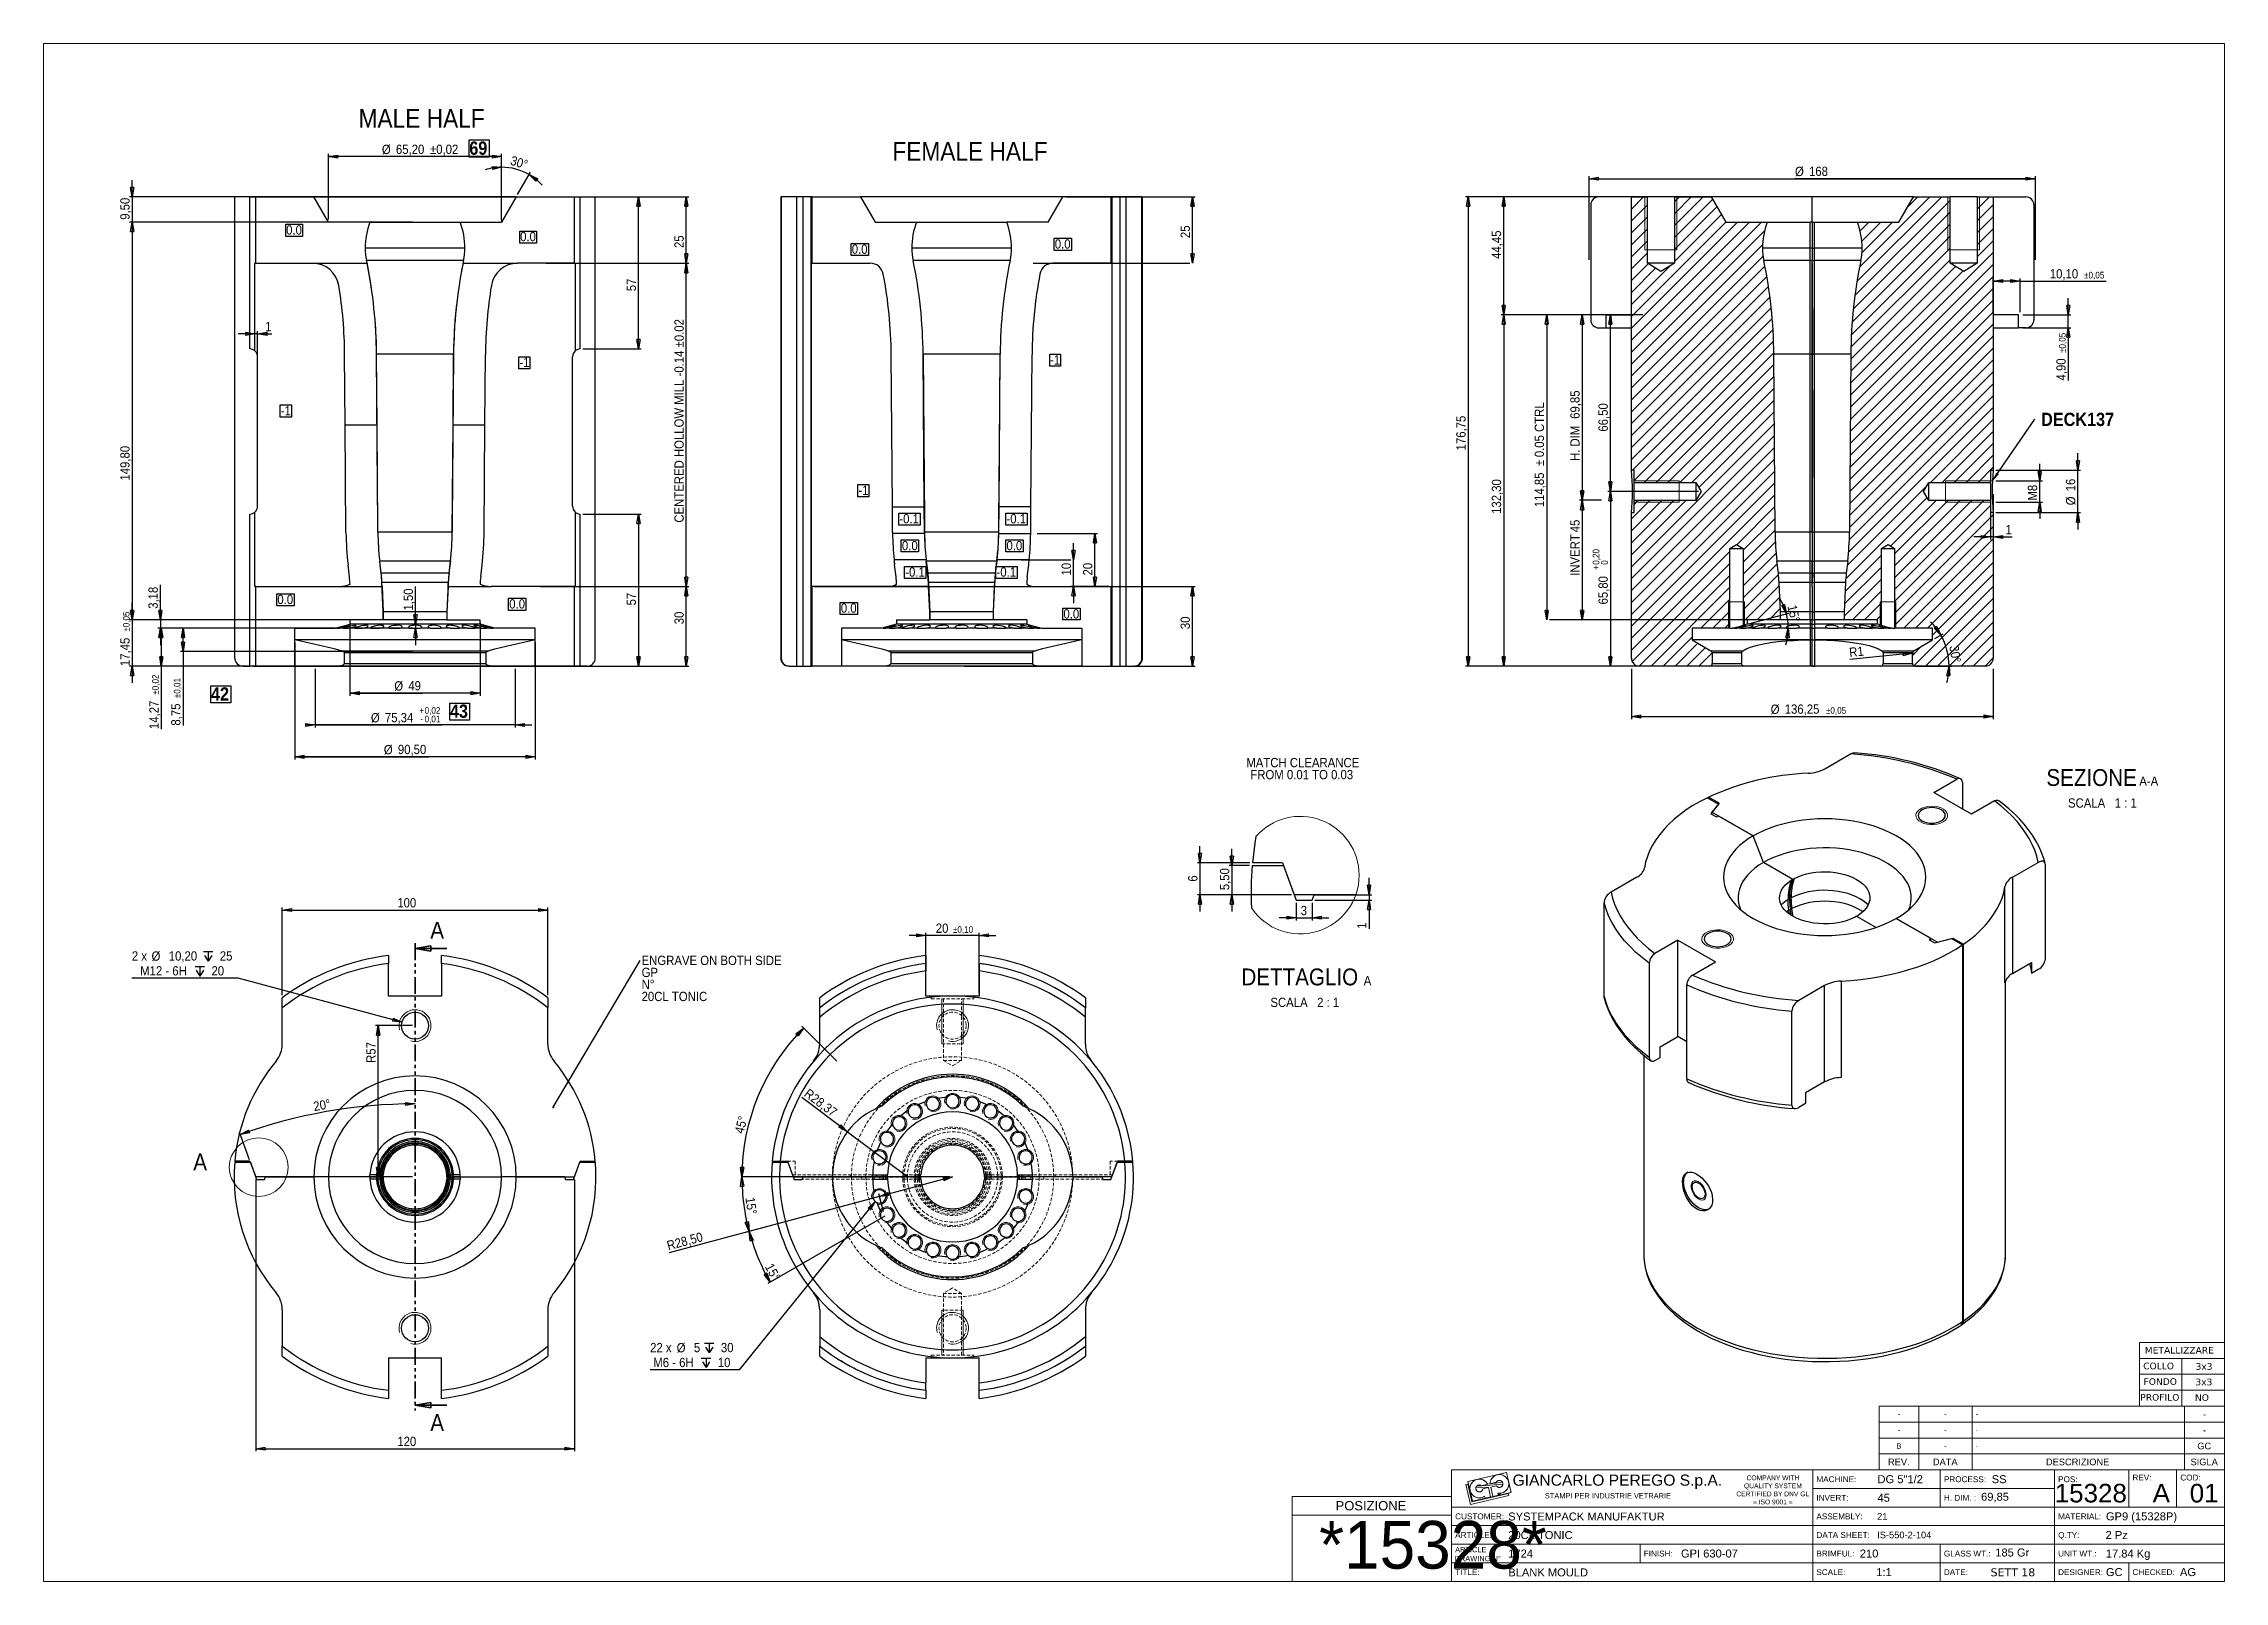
# Model space of a CAD drawing. Header units: millimetres. Extents: x 10 to 831, y 10 to 589.
import ezdxf

# ---------------------------------------------------------------- set-up
doc = ezdxf.new("R2010")
doc.units = ezdxf.units.MM
for name, pattern in [('SLD-Centro', [19.05, 15.24, -1.27, 1.27, -1.27]), ('SLD-Combinazione-di-due-tratteggi', [12.7, 6.35, -1.27, 1.27, -1.27, 1.27, -1.27]), ('SLD-Solido', [0]), ('SLD-Tratteggiato', [1.905, 1.27, -0.635])]:
    doc.linetypes.add(name, pattern=pattern)
doc.layers.add('D', color=3, linetype='SLD-Solido', lineweight=25)
doc.layers.add('SEZ', color=6, linetype='SLD-Combinazione-di-due-tratteggi', lineweight=35)
doc.layers.add('Q', color=2, linetype='SLD-Solido')
doc.layers.add('S', color=4, linetype='SLD-Solido')
doc.styles.add('SLDTEXTSTYLE0', font='GOTHICB.TTF', dxfattribs={"width": 0.913})
doc.styles.add('SLDTEXTSTYLE1', font='GOTHIC.TTF', dxfattribs={"width": 0.913})
doc.styles.add('SLDTEXTSTYLE2', font='ARIAL.TTF')
doc.styles.add('SLDTEXTSTYLE3', font='VERDANA.TTF')
doc.styles.add('SLDTEXTSTYLE4', font='IDAUTOMATIONHC39M.TTF')
doc.styles.get("Standard").update_dxf_attribs({"font": 'GOTHIC.TTF'})
doc.dimstyles.new('SLDDIMSTYLE0', dxfattribs={"dimtxt": 3.5, "dimasz": 3.556, "dimexe": 0, "dimexo": 0.0625, "dimgap": 0.875, "dimtad": 1, "dimrnd": 1e-09, "dimzin": 12, "dimdsep": 46, "dimtxsty": 'SLDTEXTSTYLE1', "dimblk1": 'CLOSED', "dimblk2": 'CLOSED', "dimsah": 1, "dimcen": 0.09, "dimadec": 0, "dimazin": 3, "dimtfac": 1, "dimtofl": 0, "dimtmove": 0, "dimatfit": 3, "dimldrblk": 'CLOSED', "dimfxl": 0, "dimfrac": 2, "dimtolj": 1, "dimtzin": 12, "dimarcsym": 0})
doc.dimstyles.new('SLDDIMSTYLE1', dxfattribs={"dimtxt": 3.5, "dimasz": 3.556, "dimexe": 0, "dimexo": 0.0625, "dimgap": 0.875, "dimtad": 1, "dimdec": 4, "dimzin": 12, "dimdsep": 46, "dimtxsty": 'SLDTEXTSTYLE1', "dimblk1": 'CLOSED', "dimblk2": 'CLOSED', "dimsah": 1, "dimcen": 0.09, "dimazin": 3, "dimtfac": 1, "dimtofl": 0, "dimtmove": 0, "dimatfit": 3, "dimldrblk": 'CLOSED', "dimfxl": 0, "dimfrac": 2, "dimtolj": 1, "dimtzin": 12, "dimarcsym": 0})
doc.dimstyles.new('SLDDIMSTYLE10', dxfattribs={"dimtxt": 3.5, "dimasz": 3.556, "dimexe": 0, "dimexo": 0.0625, "dimgap": 0.875, "dimtad": 1, "dimrnd": 1e-09, "dimzin": 12, "dimdsep": 46, "dimtxsty": 'SLDTEXTSTYLE1', "dimblk1": 'CLOSED', "dimblk2": 'CLOSED', "dimsah": 1, "dimcen": 0.09, "dimadec": 0, "dimazin": 3, "dimtol": 1, "dimtp": 0.2, "dimtfac": 1, "dimtofl": 0, "dimtmove": 0, "dimatfit": 3, "dimldrblk": 'CLOSED', "dimfxl": 0, "dimfrac": 2, "dimtolj": 1, "dimarcsym": 0})
doc.dimstyles.new('SLDDIMSTYLE11', dxfattribs={"dimtxt": 3.5, "dimasz": 3.556, "dimexe": 0, "dimexo": 0.0625, "dimgap": 0.875, "dimtad": 1, "dimrnd": 1e-09, "dimzin": 12, "dimdsep": 46, "dimtxsty": 'SLDTEXTSTYLE1', "dimblk1": 'CLOSED', "dimblk2": 'CLOSED', "dimsah": 1, "dimcen": 0, "dimadec": 0, "dimazin": 3, "dimtfac": 1, "dimtofl": 0, "dimtmove": 0, "dimatfit": 3, "dimldrblk": 'CLOSED', "dimfxl": 0, "dimfrac": 2, "dimtolj": 1, "dimtzin": 12, "dimarcsym": 0})
doc.dimstyles.new('SLDDIMSTYLE12', dxfattribs={"dimtxt": 3.5, "dimasz": 3.556, "dimexe": 0, "dimexo": 0.0625, "dimgap": 0.875, "dimtad": 1, "dimdec": 4, "dimzin": 12, "dimdsep": 46, "dimtxsty": 'SLDTEXTSTYLE1', "dimblk1": 'CLOSED', "dimblk2": 'CLOSED', "dimsah": 1, "dimcen": 0.09, "dimazin": 3, "dimtfac": 1, "dimtofl": 0, "dimtmove": 0, "dimatfit": 3, "dimldrblk": 'CLOSED', "dimfxl": 0, "dimfrac": 2, "dimtolj": 1, "dimtzin": 12, "dimarcsym": 0})
doc.dimstyles.new('SLDDIMSTYLE13', dxfattribs={"dimtxt": 0.18, "dimasz": 3.556, "dimexe": 0, "dimexo": 0.0625, "dimgap": 0, "dimtad": 0, "dimtih": 1, "dimtoh": 1, "dimdec": 0, "dimrnd": 1e-09, "dimzin": 0, "dimdsep": 46, "dimtxsty": 'Standard', "dimsah": 1, "dimcen": 0.09, "dimadec": 0, "dimazin": 0, "dimtfac": 3.556, "dimtdec": 0, "dimtofl": 0, "dimtmove": 0, "dimatfit": 3, "dimfxl": 0, "dimfrac": 2, "dimtolj": 1, "dimtzin": 0, "dimarcsym": 0})
doc.dimstyles.new('SLDDIMSTYLE14', dxfattribs={"dimtxt": 3.5, "dimasz": 3.556, "dimexe": 0, "dimexo": 0.0625, "dimgap": 0.875, "dimtad": 1, "dimlfac": 0.5, "dimrnd": 1e-09, "dimzin": 12, "dimdsep": 46, "dimtxsty": 'SLDTEXTSTYLE1', "dimblk1": 'CLOSED', "dimblk2": 'CLOSED', "dimsah": 1, "dimcen": 0.09, "dimadec": 0, "dimazin": 3, "dimtfac": 1, "dimtmove": 0, "dimatfit": 0, "dimldrblk": 'CLOSED', "dimfxl": 0, "dimfrac": 2, "dimtolj": 1, "dimtzin": 12, "dimarcsym": 0})
doc.dimstyles.new('SLDDIMSTYLE15', dxfattribs={"dimtxt": 3.5, "dimasz": 3.556, "dimexe": 0, "dimexo": 0.0625, "dimgap": 0.875, "dimtad": 1, "dimrnd": 1e-09, "dimzin": 12, "dimdsep": 46, "dimtxsty": 'SLDTEXTSTYLE1', "dimblk1": 'CLOSED', "dimblk2": 'CLOSED', "dimsah": 1, "dimcen": 0.09, "dimadec": 0, "dimazin": 3, "dimtol": 1, "dimtp": 0.01, "dimtm": 0.01, "dimtfac": 1, "dimtofl": 0, "dimtmove": 0, "dimatfit": 3, "dimldrblk": 'CLOSED', "dimfxl": 0, "dimfrac": 2, "dimtolj": 1, "dimarcsym": 0})
doc.dimstyles.new('SLDDIMSTYLE16', dxfattribs={"dimtxt": 3.5, "dimasz": 3.556, "dimexe": 0, "dimexo": 0.0625, "dimgap": 0.875, "dimtad": 1, "dimrnd": 1e-09, "dimzin": 12, "dimdsep": 46, "dimtxsty": 'SLDTEXTSTYLE1', "dimblk1": 'CLOSED', "dimblk2": 'CLOSED', "dimsah": 1, "dimcen": 0.09, "dimadec": 0, "dimazin": 3, "dimtol": 1, "dimtp": 0.02, "dimtm": 0.02, "dimtfac": 1, "dimtofl": 0, "dimtmove": 0, "dimatfit": 3, "dimldrblk": 'CLOSED', "dimfxl": 0, "dimfrac": 2, "dimtolj": 1, "dimarcsym": 0})
doc.dimstyles.new('SLDDIMSTYLE17', dxfattribs={"dimtxt": 3.5, "dimasz": 3.556, "dimexe": 0, "dimexo": 0.0625, "dimgap": 0.875, "dimtad": 1, "dimrnd": 1e-09, "dimzin": 12, "dimdsep": 46, "dimtxsty": 'SLDTEXTSTYLE1', "dimblk1": 'CLOSED', "dimblk2": 'CLOSED', "dimsah": 1, "dimcen": 0.09, "dimadec": 0, "dimazin": 3, "dimtol": 1, "dimtp": 0.02, "dimtm": 0.01, "dimtfac": 1, "dimtmove": 0, "dimatfit": 0, "dimldrblk": 'CLOSED', "dimfxl": 0, "dimfrac": 2, "dimtolj": 1, "dimarcsym": 0})
doc.dimstyles.new('SLDDIMSTYLE18', dxfattribs={"dimtxt": 3.5, "dimasz": 3.556, "dimexe": 0, "dimexo": 0.0625, "dimgap": 0.875, "dimtad": 1, "dimdec": 0, "dimrnd": 1e-09, "dimzin": 12, "dimdsep": 46, "dimtxsty": 'SLDTEXTSTYLE1', "dimblk1": 'CLOSED', "dimblk2": 'CLOSED', "dimsah": 1, "dimcen": 0.09, "dimadec": 0, "dimazin": 3, "dimtfac": 1, "dimtdec": 0, "dimtofl": 0, "dimtmove": 0, "dimatfit": 3, "dimldrblk": 'CLOSED', "dimfxl": 0, "dimfrac": 2, "dimtolj": 1, "dimtzin": 12, "dimarcsym": 0})
doc.dimstyles.new('SLDDIMSTYLE2', dxfattribs={"dimtxt": 3.5, "dimasz": 3.556, "dimexe": 0, "dimexo": 0.0625, "dimgap": 0.875, "dimtad": 0, "dimtih": 1, "dimtoh": 1, "dimrnd": 1e-09, "dimzin": 4, "dimdsep": 46, "dimtxsty": 'SLDTEXTSTYLE1', "dimblk1": 'CLOSED', "dimblk2": 'CLOSED', "dimsah": 1, "dimcen": 0, "dimadec": 0, "dimazin": 1, "dimtfac": 1, "dimtofl": 0, "dimtmove": 0, "dimatfit": 3, "dimldrblk": 'CLOSED', "dimfxl": 0, "dimfrac": 2, "dimtolj": 1, "dimtzin": 12, "dimarcsym": 0})
doc.dimstyles.new('SLDDIMSTYLE3', dxfattribs={"dimtxt": 0.18, "dimasz": 0.762, "dimexe": 0, "dimexo": 0.0625, "dimgap": 0, "dimtad": 0, "dimtih": 1, "dimtoh": 1, "dimdec": 0, "dimrnd": 1e-09, "dimzin": 0, "dimdsep": 46, "dimtxsty": 'Standard', "dimblk1": 'DOT', "dimblk2": 'DOT', "dimsah": 1, "dimcen": 0.09, "dimadec": 0, "dimazin": 0, "dimtfac": 0.762, "dimtdec": 0, "dimtofl": 0, "dimtmove": 0, "dimatfit": 3, "dimldrblk": 'DOT', "dimfxl": 0, "dimfrac": 2, "dimtolj": 1, "dimtzin": 0, "dimarcsym": 0})
doc.dimstyles.new('SLDDIMSTYLE4', dxfattribs={"dimtxt": 3.5, "dimasz": 3.556, "dimexe": 0, "dimexo": 0.0625, "dimgap": 0.875, "dimtad": 0, "dimtih": 1, "dimtoh": 1, "dimdec": 6, "dimrnd": 1e-09, "dimzin": 12, "dimdsep": 46, "dimtxsty": 'SLDTEXTSTYLE1', "dimblk1": 'CLOSED', "dimblk2": 'CLOSED', "dimsah": 1, "dimcen": 0, "dimadec": 0, "dimazin": 3, "dimtfac": 1, "dimtofl": 0, "dimtmove": 0, "dimatfit": 3, "dimldrblk": 'CLOSED', "dimfxl": 0, "dimfrac": 2, "dimtolj": 1, "dimtzin": 12, "dimarcsym": 0})
doc.dimstyles.new('SLDDIMSTYLE5', dxfattribs={"dimtxt": 3.5, "dimasz": 3.556, "dimexe": 0, "dimexo": 0.0625, "dimgap": 0.875, "dimtad": 1, "dimrnd": 1e-09, "dimzin": 12, "dimdsep": 46, "dimtxsty": 'SLDTEXTSTYLE1', "dimblk1": 'CLOSED', "dimblk2": 'CLOSED', "dimsah": 1, "dimcen": 0.09, "dimadec": 0, "dimazin": 3, "dimtol": 1, "dimtp": 0.1, "dimtm": 0.1, "dimtfac": 1, "dimtmove": 0, "dimatfit": 0, "dimldrblk": 'CLOSED', "dimfxl": 0, "dimfrac": 2, "dimtolj": 1, "dimarcsym": 0})
doc.dimstyles.new('SLDDIMSTYLE6', dxfattribs={"dimtxt": 3.5, "dimasz": 3.556, "dimexe": 0, "dimexo": 0.0625, "dimgap": 0.875, "dimtad": 1, "dimrnd": 1e-09, "dimzin": 12, "dimdsep": 46, "dimtxsty": 'SLDTEXTSTYLE1', "dimblk1": 'CLOSED', "dimblk2": 'CLOSED', "dimsah": 1, "dimcen": 0, "dimadec": 0, "dimazin": 3, "dimtfac": 1, "dimtofl": 0, "dimtmove": 0, "dimatfit": 3, "dimldrblk": 'CLOSED', "dimfxl": 0, "dimfrac": 2, "dimtolj": 1, "dimtzin": 12, "dimarcsym": 0})
doc.dimstyles.new('SLDDIMSTYLE7', dxfattribs={"dimtxt": 3.5, "dimasz": 3.556, "dimexe": 0, "dimexo": 0.0625, "dimgap": 0.875, "dimtad": 1, "dimrnd": 1e-09, "dimzin": 12, "dimdsep": 46, "dimtxsty": 'SLDTEXTSTYLE1', "dimblk1": 'CLOSED', "dimblk2": 'CLOSED', "dimsah": 1, "dimcen": 0.09, "dimadec": 0, "dimazin": 3, "dimtol": 1, "dimtp": 0.05, "dimtm": 0.05, "dimtfac": 1, "dimtmove": 0, "dimatfit": 0, "dimldrblk": 'CLOSED', "dimfxl": 0, "dimfrac": 2, "dimtolj": 1, "dimarcsym": 0})
doc.dimstyles.new('SLDDIMSTYLE8', dxfattribs={"dimtxt": 3.5, "dimasz": 3.556, "dimexe": 0, "dimexo": 0.0625, "dimgap": 0.875, "dimtad": 1, "dimrnd": 1e-09, "dimzin": 12, "dimdsep": 46, "dimtxsty": 'SLDTEXTSTYLE1', "dimblk1": 'CLOSED', "dimblk2": 'CLOSED', "dimsah": 1, "dimcen": 0.09, "dimadec": 0, "dimazin": 3, "dimtol": 1, "dimtp": 0.05, "dimtm": 0.05, "dimtfac": 1, "dimtofl": 0, "dimtmove": 0, "dimatfit": 3, "dimldrblk": 'CLOSED', "dimfxl": 0, "dimfrac": 2, "dimtolj": 1, "dimarcsym": 0})
doc.dimstyles.new('SLDDIMSTYLE9', dxfattribs={"dimtxt": 3.5, "dimasz": 3.556, "dimexe": 0, "dimexo": 0.0625, "dimgap": 0.875, "dimtad": 1, "dimrnd": 1e-09, "dimzin": 12, "dimdsep": 46, "dimtxsty": 'SLDTEXTSTYLE1', "dimblk1": 'CLOSED', "dimblk2": 'CLOSED', "dimsah": 1, "dimcen": 0.09, "dimadec": 0, "dimazin": 3, "dimtfac": 1, "dimtmove": 0, "dimatfit": 0, "dimldrblk": 'CLOSED', "dimfxl": 0, "dimfrac": 2, "dimtolj": 1, "dimtzin": 12, "dimarcsym": 0})

msp = doc.modelspace()

# ---------------------------------------------------------------- texts
for s, insert, char_height, attachment_point, style in [('MALE HALF', (128.5664051, 564.592808), 7, 1, 'SLDTEXTSTYLE1'), ('FEMALE HALF', (329.5306031, 552.1922394), 7, 1, 'SLDTEXTSTYLE1'), ('COLLO', (800.4357921, 92.4097895), 2.5, 1, 'SLDTEXTSTYLE3'), ('METALLIZZARE', (801.056236, 98.3246947), 2.5, 1, 'SLDTEXTSTYLE3'), ('3x3', (820.155623, 92.2211745), 2.5, 1, 'SLDTEXTSTYLE3'), ('FONDO', (800.5725964, 86.5270257), 2.5, 1, 'SLDTEXTSTYLE3'), ('3x3', (820.0874629, 86.3679081), 2.5, 1, 'SLDTEXTSTYLE3'), ('PROFILO', (799.3320815, 80.5826425), 2.5, 1, 'SLDTEXTSTYLE3'), ('NO', (819.9144358, 80.4889202), 2.5, 1, 'SLDTEXTSTYLE3'), ('-', (708.4857173, 74.0056525), 2, 2, 'SLDTEXTSTYLE2'), ('-', (708.4857173, 68.0056525), 2, 2, 'SLDTEXTSTYLE2'), ('-', (725.9857173, 74.0056525), 2, 2, 'SLDTEXTSTYLE2'), ('-', (725.9857173, 68.0056525), 2, 2, 'SLDTEXTSTYLE2'), ('-', (737.4061639, 67.756952), 1.5, 1, 'SLDTEXTSTYLE2'), ('-', (737.4061639, 74.0056525), 2, 1, 'SLDTEXTSTYLE2'), ('-', (823.4806057, 74.2543531), 2.5, 2, 'SLDTEXTSTYLE2'), ('-', (823.4806057, 68.2543531), 2.5, 2, 'SLDTEXTSTYLE2'), ('B', (708.496846, 62.0056525), 2, 2, 'SLDTEXTSTYLE2'), ('-', (725.9857173, 62.0056525), 2, 2, 'SLDTEXTSTYLE2'), ('-', (737.4061639, 61.756952), 1.5, 1, 'SLDTEXTSTYLE2'), ('GC', (823.4280167, 62.2543531), 2.5, 2, 'SLDTEXTSTYLE2'), (' GIANCARLO PEREGO S.p.A.', (561.4061639, 50.249935), 4.2, 1, 'SLDTEXTSTYLE2'), ('COMPANY WITH', (651.1264231, 49.9242488), 1.8, 1, 'SLDTEXTSTYLE2'), ('MACHINE:', (677.4061639, 49.5881635), 2.2, 1, 'SLDTEXTSTYLE2'), ('DG 5"1/2', (700.4061639, 50.0030537), 3, 1, 'SLDTEXTSTYLE2'), ('REV.', (708.4439278, 56.2543531), 2.5, 2, 'SLDTEXTSTYLE2'), ('DATA', (725.9183695, 56.2543531), 2.5, 2, 'SLDTEXTSTYLE2'), ('PROCESS:', (725.4061639, 49.5881635), 2.2, 1, 'SLDTEXTSTYLE2'), ('SS', (743.4061639, 50.0030537), 3, 1, 'SLDTEXTSTYLE2'), ('DESCRIZIONE', (775.7506915, 56.2543531), 2.5, 2, 'SLDTEXTSTYLE2'), ('POS:', (768.4061639, 49.5881635), 2.2, 1, 'SLDTEXTSTYLE2'), ('REV:', (796.4061639, 50.2211942), 2.2, 1, 'SLDTEXTSTYLE2'), ('COD:', (814.4061639, 50.2211942), 2.2, 1, 'SLDTEXTSTYLE2'), ('SIGLA', (823.407623, 56.2543531), 2.5, 2, 'SLDTEXTSTYLE2'), ('STAMPI PER INDUSTRIE VETRARIE', (622.6849332, 43.2556525), 2, 3, 'SLDTEXTSTYLE2'), ('CERTIFIED BY DNV GL', (647.2955909, 43.8616294), 1.8, 1, 'SLDTEXTSTYLE2'), ('QUALITY SYSTEM', (650.1484558, 46.8923252), 1.8, 1, 'SLDTEXTSTYLE2'), ('INVERT: ', (677.4061639, 42.5881635), 2.2, 1, 'SLDTEXTSTYLE2'), ('45', (700.4061639, 43.0030537), 3, 1, 'SLDTEXTSTYLE2'), ('H. DIM. :', (725.4061639, 42.5881635), 2.2, 1, 'SLDTEXTSTYLE2'), ('69,85', (739.4096399, 43.3860844), 3, 1, 'SLDTEXTSTYLE2'), ('15328', (794.3067183, 46.7426576), 7, 3, 'SLDTEXTSTYLE2'), ('A', (810.5249924, 46.7426576), 7, 3, 'SLDTEXTSTYLE2'), ('01', (828.8258487, 46.7426576), 7, 3, 'SLDTEXTSTYLE2'), ('*15328*', (490.2138034, 32.8048261), 18, 1, 'SLDTEXTSTYLE4'), ('POSIZIONE', (509.7067124, 40.251754), 3.5, 2, 'SLDTEXTSTYLE2'), ('CUSTOMER:', (541.4061639, 35.5881635), 2.2, 1, 'SLDTEXTSTYLE2'), ('SYSTEMPACK MANUFAKTUR', (561.3877464, 35.9498477), 3, 1, 'SLDTEXTSTYLE2'), ('= ISO 9001 =', (653.5268324, 40.8297058), 1.8, 1, 'SLDTEXTSTYLE2'), ('ASSEMBLY: ', (677.4061639, 35.5881635), 2.2, 1, 'SLDTEXTSTYLE2'), ('21', (700.2612116, 35.7441212), 2.5, 1, 'SLDTEXTSTYLE2'), ('MATERIAL:', (768.4061639, 35.5881635), 2.2, 1, 'SLDTEXTSTYLE2'), ('GP9 (15328P)', (786.4061639, 36.0030537), 3, 1, 'SLDTEXTSTYLE2'), ('ARTICLE:', (541.4061639, 28.5881635), 2.2, 1, 'SLDTEXTSTYLE2'), ('20CL TONIC', (561.4061639, 28.9498477), 3, 1, 'SLDTEXTSTYLE2'), ('DATA SHEET:', (677.4061639, 28.5881635), 2.2, 1, 'SLDTEXTSTYLE2'), ('IS-550-2-104', (700.295318, 28.7543531), 2.5, 1, 'SLDTEXTSTYLE2'), ('Q.TY: ', (768.4061639, 28.5881635), 2.2, 1, 'SLDTEXTSTYLE2'), ('2 Pz', (786.2833808, 28.9907754), 3, 1, 'SLDTEXTSTYLE2'), ('ARTICLE', (541.4061639, 22.9792594), 2, 1, 'SLDTEXTSTYLE2'), ('DRAWING N°', (541.1906114, 19.6118196), 2, 1, 'SLDTEXTSTYLE2'), ('1724', (561.4061639, 21.9907754), 3, 1, 'SLDTEXTSTYLE2'), ('FINISH:', (612.4061639, 21.5881635), 2.2, 1, 'SLDTEXTSTYLE2'), ('GPI 630-07', (626.4061639, 22.0030537), 3, 1, 'SLDTEXTSTYLE2'), ('BRIMFUL: ', (677.4061639, 21.5881635), 2.2, 1, 'SLDTEXTSTYLE2'), ('210', (693.7644975, 22.0030537), 3, 1, 'SLDTEXTSTYLE2'), ('GLASS WT.:', (725.4061639, 21.5881635), 2.2, 1, 'SLDTEXTSTYLE2'), ('185 Gr', (744.7466198, 22.3860844), 3, 1, 'SLDTEXTSTYLE2'), ('UNIT WT.: ', (768.4061639, 21.5881635), 2.2, 1, 'SLDTEXTSTYLE2'), ('17.84 Kg', (786.3529579, 21.9907754), 3, 1, 'SLDTEXTSTYLE2'), ('TITLE:', (541.4061639, 14.5881635), 2.2, 1, 'SLDTEXTSTYLE2'), ('BLANK MOULD', (561.4061639, 14.8925488), 3, 1, 'SLDTEXTSTYLE2'), ('SCALE: ', (677.4061639, 14.5881635), 2.2, 1, 'SLDTEXTSTYLE2'), ('1:1', (699.9498201, 14.9907753), 3, 1, 'SLDTEXTSTYLE2'), ('DATE:', (725.4061639, 14.5881635), 2.2, 1, 'SLDTEXTSTYLE2'), ('SETT 18', (743.0032089, 14.9337372), 3, 1, 'SLDTEXTSTYLE3'), ('DESIGNER:', (768.4061639, 14.5881635), 2.2, 1, 'SLDTEXTSTYLE2'), ('GC', (786.4061639, 15.0030536), 3, 1, 'SLDTEXTSTYLE2'), ('CHECKED:', (796.4061639, 14.5881635), 2.2, 1, 'SLDTEXTSTYLE2'), ('AG', (814.2731489, 15.0030536), 3, 1, 'SLDTEXTSTYLE2')]:
    msp.add_mtext(s, dxfattribs=dict(insert=insert, char_height=char_height, attachment_point=attachment_point, style=style))
at = {"color": 7, "linetype": 'SLD-Solido', "lineweight": 18, "insert": (66.3446235, 171.2019346), "char_height": 6.35, "attachment_point": 1, "style": 'SLDTEXTSTYLE1'}
msp.add_mtext('A', dxfattribs=at)
at = {"layer": 'SEZ', "char_height": 6.35, "attachment_point": 1, "style": 'SLDTEXTSTYLE1'}
for insert in [(155.5814045, 258.43654), (155.5814045, 72.9954261)]:
    msp.add_mtext('A', dxfattribs=dict(at, insert=insert))

# ---------------------------------------------------------------- blocks, each defined once
blk = doc.blocks.new('SW_NOTE_0')
at = {"color": 0}
for p, q in [((-0.12, 0.57), (-0.12, 6.94)), ((-0.12, 6.94), (7.45, 6.94)), ((7.45, 0.57), (-0.12, 0.57)), ((7.45, 6.94), (7.45, 0.57))]:
    blk.add_line(p, q, dxfattribs=at)
at = {"color": 0, "insert": (0, 6.39), "char_height": 5, "attachment_point": 1, "style": 'SLDTEXTSTYLE0'}
blk.add_mtext('42', dxfattribs=at)
blk = doc.blocks.new('SW_NOTE_1')
at = {"color": 0, "char_height": 3.5, "attachment_point": 2, "style": 'SLDTEXTSTYLE1'}
for s, insert in [('MATCH CLEARANCE ', (22.86, 4.47)), ('FROM 0.01 TO 0.03', (22.47, -0.05))]:
    blk.add_mtext(s, dxfattribs=dict(at, insert=insert))
blk = doc.blocks.new('_CLOSED')
at = {"color": 0, "linetype": 'ByBlock', "lineweight": -2}
for p, q in [((-1, 0.166667), (0, 0)), ((-1, 0.166667), (-1, -0.166667)), ((0, 0), (-1, -0.166667)), ((0, 0), (-1, 0))]:
    blk.add_line(p, q, dxfattribs=at)
blk = doc.blocks.new('_D')
at = {"layer": 'Q'}
for p, q in [((148.84, 219.36), (134.96, 219.36)), ((135.96, 162.36), (135.96, 219.36)), ((148.84, 162.36), (134.96, 162.36))]:
    blk.add_line(p, q, dxfattribs=at)
at = {"layer": 'Q', "xscale": 3.556, "yscale": 3.556}
for p, rotation in [((135.96, 219.36, 47.27), 90.0000000000004), ((135.96, 162.36, 47.27), 270.0000000000004)]:
    blk.add_blockref('_CLOSED', p, dxfattribs=dict(at, rotation=rotation))
at = {"layer": 'Q', "insert": (131.49, 205.31), "char_height": 3.5, "attachment_point": 1, "rotation": 90, "style": 'SLDTEXTSTYLE1'}
blk.add_mtext('R57', dxfattribs=at)
blk = doc.blocks.new('_D_1')
at = {"layer": 'Q'}
for p, q in [((99.84, 230.85), (99.84, 263.9)), ((99.84, 262.9), (199.84, 262.9)), ((199.84, 230.85), (199.84, 263.9))]:
    blk.add_line(p, q, dxfattribs=at)
at = {"layer": 'Q', "xscale": 3.556, "yscale": 3.556, "rotation": 180.0000000000004}
blk.add_blockref('_CLOSED', (99.84, 262.9, 47.27), dxfattribs=at)
at = {"layer": 'Q', "xscale": 3.556, "yscale": 3.556}
blk.add_blockref('_CLOSED', (199.84, 262.9, 47.27), dxfattribs=at)
at = {"layer": 'Q', "insert": (143.16, 267.37), "char_height": 3.5, "attachment_point": 1, "style": 'SLDTEXTSTYLE1'}
blk.add_mtext('100', dxfattribs=at)
blk = doc.blocks.new('_D_2')
at = {"layer": 'Q'}
blk.add_line((87.49, 168.79), (83.7, 179.22), dxfattribs=at)
blk.add_arc((149.84, -2.49), 192.37, 90, 110, dxfattribs=at)
at = {"layer": 'Q', "xscale": 3.556, "yscale": 3.556}
for p, rotation in [((149.84, 189.88, 47.27), 0.5294908537358473), ((84.04, 178.28, 47.27), 199.4705091462646)]:
    blk.add_blockref('_CLOSED', p, dxfattribs=dict(at, rotation=rotation))
at = {"layer": 'Q', "insert": (111.28, 190.57), "char_height": 3.5, "attachment_point": 1, "rotation": 10.27068, "style": 'SLDTEXTSTYLE1'}
blk.add_mtext('20°', dxfattribs=at)
blk = doc.blocks.new('_D_3')
at = {"layer": 'Q'}
for p, q in [((89.84, 161.36), (89.84, 59)), ((209.84, 161.36), (209.84, 59)), ((89.84, 60), (209.84, 60))]:
    blk.add_line(p, q, dxfattribs=at)
at = {"layer": 'Q', "xscale": 3.556, "yscale": 3.556, "rotation": 180.0000000000004}
blk.add_blockref('_CLOSED', (89.84, 60, 47.27), dxfattribs=at)
at = {"layer": 'Q', "xscale": 3.556, "yscale": 3.556}
blk.add_blockref('_CLOSED', (209.84, 60, 47.27), dxfattribs=at)
at = {"layer": 'Q', "insert": (143.16, 64.47), "char_height": 3.5, "attachment_point": 1, "style": 'SLDTEXTSTYLE1'}
blk.add_mtext('120', dxfattribs=at)
blk = doc.blocks.new('SW_SYMBOL_HOLE_DEPTH')
at = {"layer": 'Q', "color": 0}
for p, q in [((0, 875), (800, 875)), ((100, 555), (400, 75)), ((400, 875), (400, 75)), ((700, 555), (400, 75))]:
    blk.add_line(p, q, dxfattribs=at)
blk = doc.blocks.new('_D_4')
at = {"layer": 'Q'}
for p, q in [((83.19, 237.21), (43.22, 237.21)), ((144.91, 220.68), (83.19, 237.21))]:
    blk.add_line(p, q, dxfattribs=at)
at = {"layer": 'Q', "xscale": 0.004470703125, "yscale": 0.004470703125, "zscale": 0.004470703125}
for p in [(70.14, 243.31), (67.01, 237.7)]:
    blk.add_blockref('SW_SYMBOL_HOLE_DEPTH', p, dxfattribs=at)
at = {"layer": 'Q', "xscale": 3.556, "yscale": 3.556, "rotation": 345.0000000000007}
blk.add_blockref('_CLOSED', (144.91, 220.68, -129.58), dxfattribs=at)
at = {"layer": 'Q', "char_height": 3.5, "attachment_point": 1, "style": 'SLDTEXTSTYLE1'}
for s, insert in [('2 x ', (43.22, 247.35)), ('%%c', (50.64, 247.29)), (' 10,20 ', (55.91, 247.35)), (' 25', (75.14, 247.35)), ('M12 - 6H ', (46.35, 241.74)), (' 20', (72.01, 241.74))]:
    blk.add_mtext(s, dxfattribs=dict(at, insert=insert))
blk = doc.blocks.new('SW_NOTE_2')
at = {"color": 0, "char_height": 3.5, "attachment_point": 1, "style": 'SLDTEXTSTYLE1'}
for s, insert in [('ENGRAVE ON BOTH SIDE', (0.59, 1.75)), ('GP', (0.59, -2.78)), ('N°', (0.59, -7.3)), ('20CL TONIC', (0.59, -11.83))]:
    blk.add_mtext(s, dxfattribs=dict(at, insert=insert))
blk = doc.blocks.new('_DOT')
at = {"color": 0, "linetype": 'ByBlock', "lineweight": -2}
blk.add_line((-0.5, 0), (-1, 0), dxfattribs=at)
at = {"color": 0, "linetype": 'ByBlock', "const_width": 0.5}
blk.add_lwpolyline([(-0.25, 0, 1), (0.25, 0, 1)], format="xyb", close=True, dxfattribs=at)
blk = doc.blocks.new('_D_5')
at = {"layer": 'Q'}
for p, q in [((323.09, 153.04), (271.84, 89.69)), ((271.84, 89.69), (238.34, 89.69))]:
    blk.add_line(p, q, dxfattribs=at)
at = {"layer": 'Q', "xscale": 3.556, "yscale": 3.556, "rotation": 51.02869912276272}
blk.add_blockref('_CLOSED', (323.09, 153.04, 139.89), dxfattribs=at)
at = {"layer": 'Q', "xscale": 0.004470703125, "yscale": 0.004470703125, "zscale": 0.004470703125}
for p in [(258.79, 95.79), (257.61, 90.18)]:
    blk.add_blockref('SW_SYMBOL_HOLE_DEPTH', p, dxfattribs=at)
at = {"layer": 'Q', "char_height": 3.5, "attachment_point": 1, "style": 'SLDTEXTSTYLE1'}
for s, insert in [('22 x ', (238.34, 99.83)), ('%%c', (248.34, 99.77)), (' 5 ', (253.62, 99.83)), (' 30', (263.79, 99.83)), ('M6 - 6H ', (239.53, 94.22)), (' 10', (262.61, 94.22))]:
    blk.add_mtext(s, dxfattribs=dict(at, insert=insert))
blk = doc.blocks.new('_D_6')
at = {"layer": 'Q'}
for p, q in [((352.19, 162.36), (324.66, 154.98)), ((351.93, 163.32), (351.93, 163.32)), ((324.66, 154.98), (245.46, 133.76)), ((326.21, 149.18), (324.4, 155.95))]:
    blk.add_line(p, q, dxfattribs=at)
at = {"layer": 'Q', "xscale": 3.556, "yscale": 3.556}
for p, rotation in [((324.66, 154.98, 125.52), 195.0000000000004), ((352.19, 162.36, 125.52), 15.00000000000044)]:
    blk.add_blockref('_CLOSED', p, dxfattribs=dict(at, rotation=rotation))
at = {"layer": 'Q', "insert": (244.3, 138.08), "char_height": 3.5, "attachment_point": 1, "rotation": 15, "style": 'SLDTEXTSTYLE1'}
blk.add_mtext('R28,50', dxfattribs=at)
blk = doc.blocks.new('_D_7')
at = {"layer": 'Q'}
for p, q in [((351.19, 162.36), (272.89, 162.36)), ((323.69, 154.72), (274.63, 141.57))]:
    blk.add_line(p, q, dxfattribs=at)
blk.add_arc((352.19, 162.36), 79.3, 180, 195, dxfattribs=at)
at = {"layer": 'Q', "xscale": 3.556, "yscale": 3.556}
for p, rotation in [((272.89, 162.36, 125.52), 91.28385992086251), ((275.59, 141.83, 125.52), 283.7161400791387)]:
    blk.add_blockref('_CLOSED', p, dxfattribs=dict(at, rotation=rotation))
at = {"layer": 'Q', "insert": (277.65, 154.94), "char_height": 3.5, "attachment_point": 1, "rotation": 278.37499, "style": 'SLDTEXTSTYLE1'}
blk.add_mtext('15°', dxfattribs=at)
blk = doc.blocks.new('_D_8')
at = {"layer": 'Q'}
for p, q in [((323.69, 154.72), (274.63, 141.57)), ((326.64, 147.61), (282.65, 122.21))]:
    blk.add_line(p, q, dxfattribs=at)
blk.add_arc((352.19, 162.36), 79.3, 195, 210, dxfattribs=at)
at = {"layer": 'Q', "xscale": 3.556, "yscale": 3.556}
for p, rotation in [((275.59, 141.83, 125.52), 106.2838599208617), ((283.52, 122.71, 125.52), 298.7161400791394)]:
    blk.add_blockref('_CLOSED', p, dxfattribs=dict(at, rotation=rotation))
at = {"layer": 'Q', "insert": (284.53, 130.21), "char_height": 3.5, "attachment_point": 1, "rotation": 298.10955, "style": 'SLDTEXTSTYLE1'}
blk.add_mtext('15°', dxfattribs=at)
blk = doc.blocks.new('_D_9')
at = {"layer": 'Q'}
for p, q in [((342.19, 253.33), (335.84, 253.33)), ((342.19, 231.48), (342.19, 254.33)), ((362.19, 253.33), (342.19, 253.33)), ((362.19, 231.48), (362.19, 254.33)), ((362.19, 253.33), (368.54, 253.33))]:
    blk.add_line(p, q, dxfattribs=at)
at = {"layer": 'Q', "xscale": 3.556, "yscale": 3.556}
blk.add_blockref('_CLOSED', (342.19, 253.33, -99.96), dxfattribs=at)
at = {"layer": 'Q', "xscale": 3.556, "yscale": 3.556, "rotation": 180.0000000000008}
blk.add_blockref('_CLOSED', (362.19, 253.33, -99.96), dxfattribs=at)
at = {"layer": 'Q', "attachment_point": 1, "style": 'SLDTEXTSTYLE1'}
for s, insert, char_height in [('20', (345.87, 257.8), 3.5), ('±0,10', (352.33, 256.8), 2.5)]:
    blk.add_mtext(s, dxfattribs=dict(at, insert=insert, char_height=char_height))
blk = doc.blocks.new('_D_10')
at = {"layer": 'Q'}
for p, q in [((308.59, 205.95), (295.41, 219.13)), ((351.19, 162.36), (272.89, 162.36))]:
    blk.add_line(p, q, dxfattribs=at)
blk.add_arc((352.19, 162.36), 79.3, 135, 180, dxfattribs=at)
at = {"layer": 'Q', "xscale": 3.556, "yscale": 3.556}
for p, rotation in [((296.12, 218.43, 139.79), 46.28385992086272), ((272.89, 162.36, 139.79), 268.7161400791392)]:
    blk.add_blockref('_CLOSED', p, dxfattribs=dict(at, rotation=rotation))
at = {"layer": 'Q', "insert": (270.07, 179.27), "char_height": 3.5, "attachment_point": 1, "rotation": 75.95129, "style": 'SLDTEXTSTYLE1'}
blk.add_mtext('45°', dxfattribs=at)
blk = doc.blocks.new('_D_11')
at = {"layer": 'Q'}
for q in [(295.43, 192.29), (335.3, 162.36)]:
    blk.add_line((312.62, 179.39), q, dxfattribs=at)
at = {"layer": 'Q', "xscale": 3.556, "yscale": 3.556, "rotation": 323.1028964273178}
blk.add_blockref('_CLOSED', (312.62, 179.39, 139.79), dxfattribs=at)
at = {"layer": 'Q', "insert": (298.11, 195.86), "char_height": 3.5, "attachment_point": 1, "rotation": 323.1029, "style": 'SLDTEXTSTYLE1'}
blk.add_mtext('R28,37', dxfattribs=at)
blk = doc.blocks.new('_D_12')
at = {"layer": 'Q'}
for p, q in [((592.82, 417.22), (588.23, 417.22)), ((589.23, 417.22), (589.23, 372.22)), ((672.57, 372.22), (588.23, 372.22))]:
    blk.add_line(p, q, dxfattribs=at)
at = {"layer": 'Q', "xscale": 3.556, "yscale": 3.556}
for p, rotation in [((589.23, 417.22, 28.89), 90.00000000000021), ((589.23, 372.22, 28.89), 270.0000000000002)]:
    blk.add_blockref('_CLOSED', p, dxfattribs=dict(at, rotation=rotation))
at = {"layer": 'Q', "char_height": 3.5, "attachment_point": 1, "rotation": 90, "style": 'SLDTEXTSTYLE1'}
for s, insert in [('45', (584.76, 405.19)), ('INVERT ', (584.76, 388.79))]:
    blk.add_mtext(s, dxfattribs=dict(at, insert=insert))
blk = doc.blocks.new('_D_13')
at = {"layer": 'Q'}
for p, q in [((612.08, 487.07), (588.23, 487.07)), ((589.23, 487.07), (589.23, 417.22)), ((596.54, 417.22), (588.23, 417.22))]:
    blk.add_line(p, q, dxfattribs=at)
at = {"layer": 'Q', "xscale": 3.556, "yscale": 3.556}
for p, rotation in [((589.23, 487.07, 28.89), 90.00000000000021), ((589.23, 417.22, 28.89), 270.0000000000002)]:
    blk.add_blockref('_CLOSED', p, dxfattribs=dict(at, rotation=rotation))
at = {"layer": 'Q', "char_height": 3.5, "attachment_point": 1, "rotation": 90, "style": 'SLDTEXTSTYLE1'}
for s, insert in [('69,85', (584.76, 447.91)), ('H. DIM ', (584.76, 432.03))]:
    blk.add_mtext(s, dxfattribs=dict(at, insert=insert))
blk = doc.blocks.new('_D_14')
at = {"layer": 'Q'}
for p, q in [((772.23, 487.07), (772.23, 493.42)), ((755.1, 487.07), (773.23, 487.07)), ((772.23, 482.17), (772.23, 487.07)), ((755.1, 482.17), (773.23, 482.17)), ((772.23, 482.17), (772.23, 462.36))]:
    blk.add_line(p, q, dxfattribs=at)
at = {"layer": 'Q', "xscale": 3.556, "yscale": 3.556}
for p, rotation in [((772.23, 487.07, 29.09), 270.0000000000004), ((772.23, 482.17, 29.09), 90.0000000000004)]:
    blk.add_blockref('_CLOSED', p, dxfattribs=dict(at, rotation=rotation))
at = {"layer": 'Q', "attachment_point": 1, "rotation": 90, "style": 'SLDTEXTSTYLE1'}
for s, insert, char_height in [('±0,05', (768.76, 472.7), 2.5), ('4,90', (767.76, 462.36), 3.5)]:
    blk.add_mtext(s, dxfattribs=dict(at, insert=insert, char_height=char_height))
blk = doc.blocks.new('_D_15')
at = {"layer": 'Q'}
for p, q in [((744, 488.07), (744, 500.82)), ((754.1, 488.07), (754.1, 500.82)), ((754.1, 499.82), (744, 499.82)), ((754.1, 499.82), (786.49, 499.82))]:
    blk.add_line(p, q, dxfattribs=at)
at = {"layer": 'Q', "xscale": 3.556, "yscale": 3.556, "rotation": 180.0000000000005}
blk.add_blockref('_CLOSED', (744, 499.82, 29.09), dxfattribs=at)
at = {"layer": 'Q', "xscale": 3.556, "yscale": 3.556}
blk.add_blockref('_CLOSED', (754.1, 499.82, 29.09), dxfattribs=at)
at = {"layer": 'Q', "attachment_point": 1, "style": 'SLDTEXTSTYLE1'}
for s, insert, char_height in [('10,10', (765.26, 504.29), 3.5), ('±0,05', (778.19, 503.29), 2.5)]:
    blk.add_mtext(s, dxfattribs=dict(at, insert=insert, char_height=char_height))
blk = doc.blocks.new('_D_16')
at = {"layer": 'Q'}
for p, q in [((591.87, 507.85), (591.87, 539.37)), ((591.87, 538.37), (759.87, 538.37)), ((759.87, 538.37), (669.35, 538.37)), ((759.87, 507.85), (759.87, 539.37))]:
    blk.add_line(p, q, dxfattribs=at)
at = {"layer": 'Q', "xscale": 3.556, "yscale": 3.556, "rotation": 180.0000000000002}
blk.add_blockref('_CLOSED', (591.87, 538.37, 28.89), dxfattribs=at)
at = {"layer": 'Q', "xscale": 3.556, "yscale": 3.556}
blk.add_blockref('_CLOSED', (759.87, 538.37, 28.89), dxfattribs=at)
at = {"layer": 'Q', "char_height": 3.5, "attachment_point": 1, "style": 'SLDTEXTSTYLE1'}
for s, insert in [('%%c', (669.35, 542.85)), ('168', (674.63, 542.9))]:
    blk.add_mtext(s, dxfattribs=dict(at, insert=insert))
blk = doc.blocks.new('_D_17')
at = {"layer": 'Q'}
for p, q in [((604.24, 487.07), (574.87, 487.07)), ((575.87, 487.07), (575.87, 372.22)), ((589.16, 372.22), (576.87, 372.22))]:
    blk.add_line(p, q, dxfattribs=at)
at = {"layer": 'Q', "xscale": 3.556, "yscale": 3.556}
for p, rotation in [((575.87, 487.07, 29.09), 90.0000000000004), ((575.87, 372.22, 29.09), 270.0000000000004)]:
    blk.add_blockref('_CLOSED', p, dxfattribs=dict(at, rotation=rotation))
at = {"layer": 'Q', "char_height": 3.5, "attachment_point": 1, "rotation": 90, "style": 'SLDTEXTSTYLE1'}
for s, insert in [('0.05 CTRL', (571.35, 433.46)), ('114,85', (571.35, 414.61)), ('%%p', (571.4, 430.12))]:
    blk.add_mtext(s, dxfattribs=dict(at, insert=insert))
blk = doc.blocks.new('_D_18')
at = {"layer": 'Q'}
for p, q in [((674.87, 531.52), (558.68, 531.52)), ((559.68, 487.07), (559.68, 531.52)), ((605.15, 487.07), (558.68, 487.07))]:
    blk.add_line(p, q, dxfattribs=at)
at = {"layer": 'Q', "xscale": 3.556, "yscale": 3.556}
for p, rotation in [((559.68, 531.52, 29.09), 90.00000000000057), ((559.68, 487.07, 29.09), 270.0000000000006)]:
    blk.add_blockref('_CLOSED', p, dxfattribs=dict(at, rotation=rotation))
at = {"layer": 'Q', "insert": (555.21, 508.16), "char_height": 3.5, "attachment_point": 1, "rotation": 90, "style": 'SLDTEXTSTYLE1'}
blk.add_mtext('44,45', dxfattribs=at)
blk = doc.blocks.new('_D_19')
at = {"layer": 'Q'}
for p, q in [((607.75, 353.77), (607.75, 334.8)), ((744, 353.77), (744, 334.8)), ((607.75, 335.8), (744, 335.8))]:
    blk.add_line(p, q, dxfattribs=at)
at = {"layer": 'Q', "xscale": 3.556, "yscale": 3.556, "rotation": 180.0000000000002}
blk.add_blockref('_CLOSED', (607.75, 335.8, 28.89), dxfattribs=at)
at = {"layer": 'Q', "xscale": 3.556, "yscale": 3.556}
blk.add_blockref('_CLOSED', (744, 335.8, 28.89), dxfattribs=at)
at = {"layer": 'Q', "attachment_point": 1, "style": 'SLDTEXTSTYLE1'}
for s, insert, char_height in [('%%c', (660.2, 340.27), 3.5), ('136,25', (665.48, 340.33), 3.5), ('±0,05', (681, 339.33), 2.5)]:
    blk.add_mtext(s, dxfattribs=dict(at, insert=insert, char_height=char_height))
blk = doc.blocks.new('_D_20')
at = {"layer": 'Q'}
for p, q in [((721.99, 365.17), (725.1, 366.96)), ((714.54, 354.77), (728.37, 354.77))]:
    blk.add_line(p, q, dxfattribs=at)
for start, end in [(30, 45.45055), (0, 30), (344.54945, 0)]:
    blk.add_arc((703.98, 354.77), 23.39, start, end, dxfattribs=at)
at = {"layer": 'Q', "xscale": 3.556, "yscale": 3.556}
for p, rotation in [((724.24, 366.46, 29.09), 304.3226979580505), ((727.37, 354.77, 29.09), 85.67730204195028)]:
    blk.add_blockref('_CLOSED', p, dxfattribs=dict(at, rotation=rotation))
at = {"layer": 'Q', "insert": (730.89, 362.8), "char_height": 3.5, "attachment_point": 1, "rotation": 279.40537, "style": 'SLDTEXTSTYLE1'}
blk.add_mtext('30°', dxfattribs=at)
blk = doc.blocks.new('_D_21')
at = {"layer": 'Q'}
for p, q in [((745, 428.57), (776.87, 428.57)), ((775.87, 428.57), (775.87, 434.92)), ((775.87, 412.57), (775.87, 428.57)), ((745, 412.57), (776.87, 412.57)), ((775.87, 412.57), (775.87, 406.22))]:
    blk.add_line(p, q, dxfattribs=at)
at = {"layer": 'Q', "xscale": 3.556, "yscale": 3.556}
for p, rotation in [((775.87, 428.57, 28.89), 270.0000000000002), ((775.87, 412.57, 28.89), 90.00000000000021)]:
    blk.add_blockref('_CLOSED', p, dxfattribs=dict(at, rotation=rotation))
at = {"layer": 'Q', "char_height": 3.5, "attachment_point": 1, "rotation": 90, "style": 'SLDTEXTSTYLE1'}
for s, insert in [('16', (771.35, 420.62)), ('%%c', (771.4, 415.35))]:
    blk.add_mtext(s, dxfattribs=dict(at, insert=insert))
blk = doc.blocks.new('_D_22')
at = {"layer": 'Q'}
for p, q in [((743, 419.57), (743, 402.43)), ((744, 419.57), (744, 402.43)), ((743, 403.43), (736.65, 403.43)), ((744, 403.43), (743, 403.43)), ((744, 403.43), (751.17, 403.43))]:
    blk.add_line(p, q, dxfattribs=at)
at = {"layer": 'Q', "xscale": 3.556, "yscale": 3.556}
blk.add_blockref('_CLOSED', (743, 403.43, 20.89), dxfattribs=at)
at = {"layer": 'Q', "xscale": 3.556, "yscale": 3.556, "rotation": 180.0000000000002}
blk.add_blockref('_CLOSED', (744, 403.43, 20.89), dxfattribs=at)
at = {"layer": 'Q', "insert": (748.58, 407.9), "char_height": 3.5, "attachment_point": 1, "style": 'SLDTEXTSTYLE1'}
blk.add_mtext('1', dxfattribs=at)
blk = doc.blocks.new('_D_23')
at = {"layer": 'Q'}
for p, q in [((606.75, 487.07), (598.84, 487.07)), ((599.84, 420.57), (599.84, 487.07)), ((633.04, 420.57), (598.84, 420.57))]:
    blk.add_line(p, q, dxfattribs=at)
at = {"layer": 'Q', "xscale": 3.556, "yscale": 3.556}
for p, rotation in [((599.84, 487.07, 28.99), 90.0000000000002), ((599.84, 420.57, 28.99), 270.0000000000002)]:
    blk.add_blockref('_CLOSED', p, dxfattribs=dict(at, rotation=rotation))
at = {"layer": 'Q', "insert": (595.37, 443.09), "char_height": 3.5, "attachment_point": 1, "rotation": 90, "style": 'SLDTEXTSTYLE1'}
blk.add_mtext('66,50', dxfattribs=at)
blk = doc.blocks.new('_D_24')
at = {"layer": 'Q'}
for p, q in [((633.04, 420.57), (598.84, 420.57)), ((599.84, 420.57), (599.84, 354.77)), ((713.54, 354.77), (598.84, 354.77))]:
    blk.add_line(p, q, dxfattribs=at)
at = {"layer": 'Q', "xscale": 3.556, "yscale": 3.556}
for p, rotation in [((599.84, 420.57, 28.99), 90.0000000000002), ((599.84, 354.77, 28.99), 270.0000000000002)]:
    blk.add_blockref('_CLOSED', p, dxfattribs=dict(at, rotation=rotation))
at = {"layer": 'Q', "attachment_point": 1, "rotation": 90, "style": 'SLDTEXTSTYLE1'}
for s, insert, char_height in [('0,20', (593.17, 392.94), 2.5), ('0', (596.4, 392.94), 2.5), ('+', (593.17, 390.92), 2.5), ('65,80', (595.37, 377.99), 3.5)]:
    blk.add_mtext(s, dxfattribs=dict(at, insert=insert, char_height=char_height))
blk = doc.blocks.new('_D_25')
at = {"layer": 'Q'}
for p, q in [((597.29, 487.07), (558.68, 487.07)), ((559.68, 487.07), (559.68, 354.77)), ((609.75, 354.77), (558.68, 354.77))]:
    blk.add_line(p, q, dxfattribs=at)
at = {"layer": 'Q', "xscale": 3.556, "yscale": 3.556}
for p, rotation in [((559.68, 487.07, 28.99), 90.0000000000002), ((559.68, 354.77, 28.99), 270.0000000000002)]:
    blk.add_blockref('_CLOSED', p, dxfattribs=dict(at, rotation=rotation))
at = {"layer": 'Q', "insert": (555.21, 412.11), "char_height": 3.5, "attachment_point": 1, "rotation": 90, "style": 'SLDTEXTSTYLE1'}
blk.add_mtext('132,30', dxfattribs=at)
blk = doc.blocks.new('_D_26')
at = {"layer": 'Q'}
for q in [(690.05, 357.23), (714.54, 359.71)]:
    blk.add_line((713.55, 359.61), q, dxfattribs=at)
blk.add_arc((714.54, 359.71), 1, 225, 230.79847, dxfattribs=at)
at = {"layer": 'Q', "xscale": 3.556, "yscale": 3.556, "rotation": 5.798473716565014}
blk.add_blockref('_CLOSED', (713.55, 359.61, 28.99), dxfattribs=at)
at = {"layer": 'Q', "insert": (689.6, 361.65), "char_height": 3.5, "attachment_point": 1, "rotation": 5.79847, "style": 'SLDTEXTSTYLE1'}
blk.add_mtext('R1', dxfattribs=at)
blk = doc.blocks.new('_D_27')
at = {"layer": 'Q'}
for p, q in [((761.48, 424.57), (761.48, 430.92)), ((745, 424.57), (762.48, 424.57)), ((761.48, 416.57), (761.48, 424.57)), ((745, 416.57), (762.48, 416.57)), ((761.48, 416.57), (761.48, 410.22))]:
    blk.add_line(p, q, dxfattribs=at)
at = {"layer": 'Q', "xscale": 3.556, "yscale": 3.556}
for p, rotation in [((761.48, 424.57, 28.99), 270.0000000000002), ((761.48, 416.57, 28.99), 90.00000000000026)]:
    blk.add_blockref('_CLOSED', p, dxfattribs=dict(at, rotation=rotation))
at = {"layer": 'Q', "insert": (757.01, 417.13), "char_height": 3.5, "attachment_point": 1, "rotation": 90, "style": 'SLDTEXTSTYLE1'}
blk.add_mtext('M8', dxfattribs=at)
blk = doc.blocks.new('_D_28')
at = {"layer": 'Q'}
for p, q in [((594.49, 531.52), (545.3, 531.52)), ((546.3, 531.52), (546.3, 354.77)), ((609.75, 354.77), (545.3, 354.77))]:
    blk.add_line(p, q, dxfattribs=at)
at = {"layer": 'Q', "xscale": 3.556, "yscale": 3.556}
for p, rotation in [((546.3, 531.52, 28.99), 90.00000000000021), ((546.3, 354.77, 28.99), 270.0000000000002)]:
    blk.add_blockref('_CLOSED', p, dxfattribs=dict(at, rotation=rotation))
at = {"layer": 'Q', "insert": (541.83, 436.03), "char_height": 3.5, "attachment_point": 1, "rotation": 90, "style": 'SLDTEXTSTYLE1'}
blk.add_mtext('176,75', dxfattribs=at)
blk = doc.blocks.new('_D_29')
at = {"layer": 'Q'}
blk.add_line((652.34, 370.8), (667.07, 374.75), dxfattribs=at)
for start, end in [(15, 32.1439), (0, 15), (342.8561, 0)]:
    blk.add_arc((645.78, 369.04), 21.04, start, end, dxfattribs=at)
at = {"layer": 'Q', "xscale": 3.556, "yscale": 3.556}
for p, rotation in [((666.1, 374.49, 28.99), 289.7956711220972), ((666.82, 369.04, 28.99), 85.20432887790447)]:
    blk.add_blockref('_CLOSED', p, dxfattribs=dict(at, rotation=rotation))
at = {"layer": 'Q', "insert": (669.88, 378.13), "char_height": 3.5, "attachment_point": 1, "rotation": 282.79946, "style": 'SLDTEXTSTYLE1'}
blk.add_mtext('15°', dxfattribs=at)
blk = doc.blocks.new('SW_NOTE_3')
at = {"color": 0, "attachment_point": 2, "style": 'SLDTEXTSTYLE1'}
for s, insert, char_height in [('SEZIONE ', (17.66, 8.11), 6.35), ('A-A', (39.18, 5.31), 3.5), ('SCALA', (15.78, -2.9), 3.5), ('1 : 1', (30.51, -2.9), 3.5)]:
    blk.add_mtext(s, dxfattribs=dict(at, insert=insert, char_height=char_height))
blk = doc.blocks.new('SW_NOTE_4')
at = {"color": 0}
for p, q in [((-0.05, 0.55), (-0.05, 6.92)), ((-0.05, 6.92), (7.4, 6.92)), ((7.4, 0.55), (-0.05, 0.55)), ((7.4, 6.92), (7.4, 0.55))]:
    blk.add_line(p, q, dxfattribs=at)
at = {"color": 0, "insert": (0, 6.39), "char_height": 5, "attachment_point": 1, "style": 'SLDTEXTSTYLE0'}
blk.add_mtext('43', dxfattribs=at)
blk = doc.blocks.new('SW_NOTE_5')
at = {"color": 0, "insert": (16.1, 2.47), "char_height": 5, "attachment_point": 2, "style": 'SLDTEXTSTYLE0'}
blk.add_mtext('DECK137', dxfattribs=at)
blk = doc.blocks.new('SW_NOTE_6')
at = {"color": 0}
for p, q in [((-0.01, 0.5), (-0.01, 6.99)), ((-0.01, 6.99), (7.44, 6.99)), ((7.44, 0.5), (-0.01, 0.5)), ((7.44, 6.99), (7.44, 0.5))]:
    blk.add_line(p, q, dxfattribs=at)
at = {"color": 0, "insert": (0, 6.39), "char_height": 5, "attachment_point": 1, "style": 'SLDTEXTSTYLE0'}
blk.add_mtext('69', dxfattribs=at)
blk = doc.blocks.new('_D_30')
at = {"layer": 'Q'}
for p, q in [((464.02, 279.65), (456.35, 279.65)), ((457.35, 279.65), (457.35, 286)), ((457.35, 279.65), (457.35, 268.65)), ((479.82, 268.65), (456.35, 268.65)), ((457.35, 268.65), (457.35, 262.3))]:
    blk.add_line(p, q, dxfattribs=at)
at = {"layer": 'Q', "xscale": 3.556, "yscale": 3.556}
for p, rotation in [((457.35, 279.65, 94.53), 270.0000000000004), ((457.35, 268.65, 94.53), 90.00000000000041)]:
    blk.add_blockref('_CLOSED', p, dxfattribs=dict(at, rotation=rotation))
at = {"layer": 'Q', "insert": (452.88, 270.36), "char_height": 3.5, "attachment_point": 1, "rotation": 90, "style": 'SLDTEXTSTYLE1'}
blk.add_mtext('5,50', dxfattribs=at)
blk = doc.blocks.new('_D_31')
at = {"layer": 'Q'}
for p, q in [((481.55, 265.65), (481.55, 258.98)), ((487.55, 265.65), (487.55, 258.98)), ((481.55, 259.98), (475.2, 259.98)), ((481.55, 259.98), (487.55, 259.98)), ((487.55, 259.98), (493.9, 259.98))]:
    blk.add_line(p, q, dxfattribs=at)
at = {"layer": 'Q', "xscale": 3.556, "yscale": 3.556}
blk.add_blockref('_CLOSED', (481.55, 259.98, 94.53), dxfattribs=at)
at = {"layer": 'Q', "xscale": 3.556, "yscale": 3.556, "rotation": 180.0000000000004}
blk.add_blockref('_CLOSED', (487.55, 259.98, 94.53), dxfattribs=at)
at = {"layer": 'Q', "insert": (483.26, 264.45), "char_height": 3.5, "attachment_point": 1, "style": 'SLDTEXTSTYLE1'}
blk.add_mtext('3', dxfattribs=at)
blk = doc.blocks.new('_D_32')
at = {"layer": 'Q'}
for p, q in [((508.99, 268.65), (508.99, 275)), ((488.55, 266.65), (509.99, 266.65)), ((489.28, 268.65), (509.99, 268.65)), ((508.99, 268.65), (508.99, 266.65)), ((508.99, 266.65), (508.99, 255.86))]:
    blk.add_line(p, q, dxfattribs=at)
at = {"layer": 'Q', "xscale": 3.556, "yscale": 3.556}
for p, rotation in [((508.99, 268.65, 94.53), 270.0000000000004), ((508.99, 266.65, 94.53), 90.0000000000004)]:
    blk.add_blockref('_CLOSED', p, dxfattribs=dict(at, rotation=rotation))
at = {"layer": 'Q', "insert": (504.52, 255.86), "char_height": 3.5, "attachment_point": 1, "rotation": 90, "style": 'SLDTEXTSTYLE1'}
blk.add_mtext('1', dxfattribs=at)
blk = doc.blocks.new('_D_33')
at = {"layer": 'Q'}
for p, q in [((464.1, 280.65), (444.35, 280.65)), ((445.35, 280.65), (445.35, 287)), ((445.35, 280.65), (445.35, 268.65)), ((479.82, 268.65), (444.35, 268.65)), ((445.35, 268.65), (445.35, 262.3))]:
    blk.add_line(p, q, dxfattribs=at)
at = {"layer": 'Q', "xscale": 3.556, "yscale": 3.556}
for p, rotation in [((445.35, 280.65, 94.53), 270.0000000000002), ((445.35, 268.65, 94.53), 90.00000000000027)]:
    blk.add_blockref('_CLOSED', p, dxfattribs=dict(at, rotation=rotation))
at = {"layer": 'Q', "insert": (440.88, 273.59), "char_height": 3.5, "attachment_point": 1, "rotation": 90, "style": 'SLDTEXTSTYLE1'}
blk.add_mtext('6', dxfattribs=at)
blk = doc.blocks.new('SW_NOTE_7')
at = {"color": 0, "attachment_point": 2, "style": 'SLDTEXTSTYLE1'}
for s, insert, char_height in [('DETTAGLIO ', (23.32, 8.11), 6.35), ('A', (48.81, 5.31), 3.5), ('SCALA', (19.27, -2.9), 3.5), ('2 : 1', (34, -2.9), 3.5)]:
    blk.add_mtext(s, dxfattribs=dict(at, insert=insert, char_height=char_height))
blk = doc.blocks.new('_D_34')
at = {"layer": 'Q'}
for p, q in [((182.44, 532.52), (182.44, 543.69)), ((188.42, 532.39), (193.27, 540.78))]:
    blk.add_line(p, q, dxfattribs=at)
for start, end in [(90, 107.45263), (60, 90), (42.54737, 60)]:
    blk.add_arc((182.44, 522.02), 20.66, start, end, dxfattribs=at)
at = {"layer": 'Q', "xscale": 3.556, "yscale": 3.556}
for p, rotation in [((182.44, 542.69), 4.88188156500817), ((192.77, 539.92), 145.1181184349919)]:
    blk.add_blockref('_CLOSED', p, dxfattribs=dict(at, rotation=rotation))
at = {"layer": 'Q', "insert": (186.46, 547.08), "char_height": 3.5, "attachment_point": 1, "rotation": 342.92019, "style": 'SLDTEXTSTYLE1'}
blk.add_mtext('30°', dxfattribs=at)
blk = doc.blocks.new('_D_35')
at = {"layer": 'Q'}
for p, q in [((148.84, 369.04), (61.49, 369.04)), ((62.49, 360.29), (62.49, 369.04)), ((148.84, 360.29), (61.49, 360.29)), ((62.49, 360.29), (62.49, 332.35))]:
    blk.add_line(p, q, dxfattribs=at)
at = {"layer": 'Q', "xscale": 3.556, "yscale": 3.556}
for p, rotation in [((62.49, 369.04, -37.57), 90.0000000000004), ((62.49, 360.29, -37.57), 270.0000000000004)]:
    blk.add_blockref('_CLOSED', p, dxfattribs=dict(at, rotation=rotation))
at = {"layer": 'Q', "attachment_point": 1, "rotation": 90, "style": 'SLDTEXTSTYLE1'}
for s, insert, char_height in [('±0,01', (59.02, 342.69), 2.5), ('8,75', (58.02, 332.35), 3.5)]:
    blk.add_mtext(s, dxfattribs=dict(at, insert=insert, char_height=char_height))
blk = doc.blocks.new('_D_36')
at = {"layer": 'Q'}
for p, q in [((43.34, 372.22), (43.34, 378.57)), ((148.84, 372.22), (42.34, 372.22)), ((43.34, 372.22), (43.34, 354.77)), ((148.84, 354.77), (42.34, 354.77)), ((43.34, 354.77), (43.34, 348.42))]:
    blk.add_line(p, q, dxfattribs=at)
at = {"layer": 'Q', "xscale": 3.556, "yscale": 3.556}
for p, rotation in [((43.34, 372.22, 2.2), 270.0000000000004), ((43.34, 354.77, 2.2), 90.0000000000004)]:
    blk.add_blockref('_CLOSED', p, dxfattribs=dict(at, rotation=rotation))
at = {"layer": 'Q', "attachment_point": 1, "rotation": 90, "style": 'SLDTEXTSTYLE1'}
for s, insert, char_height in [('±0,05', (39.86, 367.71), 2.5), ('17,45', (38.87, 354.78), 3.5)]:
    blk.add_mtext(s, dxfattribs=dict(at, insert=insert, char_height=char_height))
blk = doc.blocks.new('_D_37')
at = {"layer": 'Q'}
for p, q in [((148.84, 369.04), (53.3, 369.04)), ((54.3, 369.04), (54.3, 354.77)), ((148.84, 354.77), (53.3, 354.77)), ((54.3, 354.77), (54.3, 331.06))]:
    blk.add_line(p, q, dxfattribs=at)
at = {"layer": 'Q', "xscale": 3.556, "yscale": 3.556}
for p, rotation in [((54.3, 369.04, -45.35), 90.0000000000004), ((54.3, 354.77, -45.35), 270.0000000000004)]:
    blk.add_blockref('_CLOSED', p, dxfattribs=dict(at, rotation=rotation))
at = {"layer": 'Q', "attachment_point": 1, "rotation": 90, "style": 'SLDTEXTSTYLE1'}
for s, insert, char_height in [('±0,02', (50.83, 343.99), 2.5), ('14,27', (49.83, 331.06), 3.5)]:
    blk.add_mtext(s, dxfattribs=dict(at, insert=insert, char_height=char_height))
blk = doc.blocks.new('_D_38')
at = {"layer": 'Q'}
for p, q in [((148.84, 522.02), (42.34, 522.02)), ((43.34, 522.02), (43.34, 372.22)), ((148.84, 372.22), (42.34, 372.22))]:
    blk.add_line(p, q, dxfattribs=at)
at = {"layer": 'Q', "xscale": 3.556, "yscale": 3.556}
for p, rotation in [((43.34, 522.02, 2.2), 90.0000000000004), ((43.34, 372.22, 2.2), 270.0000000000004)]:
    blk.add_blockref('_CLOSED', p, dxfattribs=dict(at, rotation=rotation))
at = {"layer": 'Q', "insert": (38.87, 424.65), "char_height": 3.5, "attachment_point": 1, "rotation": 90, "style": 'SLDTEXTSTYLE1'}
blk.add_mtext('149,80', dxfattribs=at)
blk = doc.blocks.new('_D_39')
at = {"layer": 'Q'}
for p, q in [((43.34, 531.52), (43.34, 537.87)), ((148.84, 531.52), (42.34, 531.52)), ((43.34, 531.52), (43.34, 522.02)), ((148.84, 522.02), (42.34, 522.02)), ((43.34, 522.02), (43.34, 515.67))]:
    blk.add_line(p, q, dxfattribs=at)
at = {"layer": 'Q', "xscale": 3.556, "yscale": 3.556}
for p, rotation in [((43.34, 531.52, 2.2), 270.0000000000004), ((43.34, 522.02, 2.2), 90.0000000000004)]:
    blk.add_blockref('_CLOSED', p, dxfattribs=dict(at, rotation=rotation))
at = {"layer": 'Q', "insert": (38.87, 522.89), "char_height": 3.5, "attachment_point": 1, "rotation": 90, "style": 'SLDTEXTSTYLE1'}
blk.add_mtext('9,50', dxfattribs=at)
blk = doc.blocks.new('_D_40')
at = {"layer": 'Q'}
for p, q in [((104.59, 363.67), (104.59, 319.6)), ((195.09, 363.67), (195.09, 319.6)), ((195.09, 320.6), (104.59, 320.6)), ((104.59, 320.6), (155.01, 320.6))]:
    blk.add_line(p, q, dxfattribs=at)
at = {"layer": 'Q', "xscale": 3.556, "yscale": 3.556, "rotation": 180.0000000000006}
blk.add_blockref('_CLOSED', (104.59, 320.6, 0.1), dxfattribs=at)
at = {"layer": 'Q', "xscale": 3.556, "yscale": 3.556}
blk.add_blockref('_CLOSED', (195.09, 320.6, 0.1), dxfattribs=at)
at = {"layer": 'Q', "char_height": 3.5, "attachment_point": 1, "style": 'SLDTEXTSTYLE1'}
for s, insert in [('%%c', (138.09, 325.07)), ('90,50', (143.37, 325.12))]:
    blk.add_mtext(s, dxfattribs=dict(at, insert=insert))
blk = doc.blocks.new('_D_41')
at = {"layer": 'Q'}
for p, q in [((112.17, 353.77), (112.17, 331.6)), ((187.51, 353.77), (187.51, 331.6)), ((187.51, 332.6), (112.17, 332.6)), ((112.17, 332.6), (159.9, 332.6)), ((187.51, 332.6), (193.86, 332.6))]:
    blk.add_line(p, q, dxfattribs=at)
at = {"layer": 'Q', "xscale": 3.556, "yscale": 3.556}
blk.add_blockref('_CLOSED', (112.17, 332.6, 0.1), dxfattribs=at)
at = {"layer": 'Q', "xscale": 3.556, "yscale": 3.556, "rotation": 180.0000000000006}
blk.add_blockref('_CLOSED', (187.51, 332.6, 0.1), dxfattribs=at)
at = {"layer": 'Q', "attachment_point": 1, "style": 'SLDTEXTSTYLE1'}
for s, insert, char_height in [('%%c', (133.21, 337.07), 3.5), ('75,34', (138.48, 337.12), 3.5), ('+', (151.41, 339.32), 2.5), ('0,02', (153.44, 339.32), 2.5), ('-', (151.87, 336.09), 2.5), ('0,01', (153.44, 336.09), 2.5)]:
    blk.add_mtext(s, dxfattribs=dict(at, insert=insert, char_height=char_height))
blk = doc.blocks.new('_D_42')
at = {"layer": 'Q'}
for p, q in [((53.95, 372.22), (53.95, 385.4)), ((148.84, 372.22), (52.95, 372.22)), ((53.95, 372.22), (53.95, 369.04)), ((148.84, 369.04), (52.95, 369.04)), ((53.95, 369.04), (53.95, 362.69))]:
    blk.add_line(p, q, dxfattribs=at)
at = {"layer": 'Q', "xscale": 3.556, "yscale": 3.556}
for p, rotation in [((53.95, 372.22, -31.1), 270.0000000000004), ((53.95, 369.04, -31.1), 90.0000000000004)]:
    blk.add_blockref('_CLOSED', p, dxfattribs=dict(at, rotation=rotation))
at = {"layer": 'Q', "insert": (49.48, 376.34), "char_height": 3.5, "attachment_point": 1, "rotation": 90, "style": 'SLDTEXTSTYLE1'}
blk.add_mtext('3,18', dxfattribs=at)
blk = doc.blocks.new('_D_43')
at = {"layer": 'Q'}
for p, q in [((150.02, 370.54), (150.02, 384.76)), ((150.02, 370.54), (150.02, 369.04)), ((150.84, 370.54), (151.02, 370.54)), ((150.02, 369.04), (150.02, 362.69)), ((150.84, 369.04), (151.02, 369.04))]:
    blk.add_line(p, q, dxfattribs=at)
at = {"layer": 'Q', "xscale": 3.556, "yscale": 3.556}
for p, rotation in [((150.02, 370.54, -30.9), 270.0000000000004), ((150.02, 369.04, -30.9), 90.0000000000004)]:
    blk.add_blockref('_CLOSED', p, dxfattribs=dict(at, rotation=rotation))
at = {"layer": 'Q', "insert": (145.55, 375.7), "char_height": 3.5, "attachment_point": 1, "rotation": 90, "style": 'SLDTEXTSTYLE1'}
blk.add_mtext('1,50', dxfattribs=at)
blk = doc.blocks.new('_D_44')
at = {"layer": 'Q'}
for p, q in [((125.34, 371.22), (125.34, 343.6)), ((174.34, 371.22), (174.34, 343.6)), ((174.34, 344.6), (125.34, 344.6)), ((125.34, 344.6), (152.47, 344.6))]:
    blk.add_line(p, q, dxfattribs=at)
at = {"layer": 'Q', "xscale": 3.556, "yscale": 3.556, "rotation": 180.0000000000006}
blk.add_blockref('_CLOSED', (125.34, 344.6, 0.1), dxfattribs=at)
at = {"layer": 'Q', "xscale": 3.556, "yscale": 3.556}
blk.add_blockref('_CLOSED', (174.34, 344.6, 0.1), dxfattribs=at)
at = {"layer": 'Q', "char_height": 3.5, "attachment_point": 1, "style": 'SLDTEXTSTYLE1'}
for s, insert in [('%%c', (142.02, 349.07)), ('49', (147.29, 349.12))]:
    blk.add_mtext(s, dxfattribs=dict(at, insert=insert))
blk = doc.blocks.new('_D_45')
at = {"layer": 'Q'}
for p, q in [((117.24, 523.02), (117.24, 547.67)), ((182.44, 546.67), (117.24, 546.67)), ((182.44, 523.02), (182.44, 547.67))]:
    blk.add_line(p, q, dxfattribs=at)
at = {"layer": 'Q', "xscale": 3.556, "yscale": 3.556, "rotation": 180.0000000000006}
blk.add_blockref('_CLOSED', (117.24, 546.67, 0.1), dxfattribs=at)
at = {"layer": 'Q', "xscale": 3.556, "yscale": 3.556}
blk.add_blockref('_CLOSED', (182.44, 546.67, 0.1), dxfattribs=at)
at = {"layer": 'Q', "char_height": 3.5, "attachment_point": 1, "style": 'SLDTEXTSTYLE1'}
for s, insert in [('%%c', (137.35, 551.14)), ('65,20', (142.63, 551.19)), (' ±0,02', (154.27, 551.19))]:
    blk.add_mtext(s, dxfattribs=dict(at, insert=insert))
blk = doc.blocks.new('_D_46')
at = {"layer": 'Q'}
for p, q in [((88.65, 531.52), (234.96, 531.52)), ((233.96, 474.24), (233.96, 531.52)), ((213, 474.24), (234.94, 474.24))]:
    blk.add_line(p, q, dxfattribs=at)
at = {"layer": 'Q', "xscale": 3.556, "yscale": 3.556}
for p, rotation in [((233.96, 531.52, -0.7), 90.0000000000004), ((233.96, 474.24, -0.7), 270.0000000000004)]:
    blk.add_blockref('_CLOSED', p, dxfattribs=dict(at, rotation=rotation))
at = {"layer": 'Q', "insert": (229.49, 495.98), "char_height": 3.5, "attachment_point": 1, "rotation": 90, "style": 'SLDTEXTSTYLE1'}
blk.add_mtext('57', dxfattribs=at)
blk = doc.blocks.new('_D_47')
at = {"layer": 'Q'}
for p, q in [((213, 412.05), (234.94, 412.05)), ((233.96, 412.05), (233.96, 354.77)), ((88.65, 354.77), (234.96, 354.77))]:
    blk.add_line(p, q, dxfattribs=at)
at = {"layer": 'Q', "xscale": 3.556, "yscale": 3.556}
for p, rotation in [((233.96, 412.05, -0.7), 90.0000000000004), ((233.96, 354.77, -0.7), 270.0000000000004)]:
    blk.add_blockref('_CLOSED', p, dxfattribs=dict(at, rotation=rotation))
at = {"layer": 'Q', "insert": (229.49, 377.64), "char_height": 3.5, "attachment_point": 1, "rotation": 90, "style": 'SLDTEXTSTYLE1'}
blk.add_mtext('57', dxfattribs=at)
blk = doc.blocks.new('_D_48')
at = {"layer": 'Q'}
for p, q in [((89.55, 479.94), (83.2, 479.94)), ((90.55, 479.94), (89.55, 479.94)), ((90.55, 472.24), (90.55, 480.94)), ((90.55, 479.94), (95.97, 479.94))]:
    blk.add_line(p, q, dxfattribs=at)
at = {"layer": 'Q', "xscale": 3.556, "yscale": 3.556}
blk.add_blockref('_CLOSED', (89.55, 479.94, -0.7), dxfattribs=at)
at = {"layer": 'Q', "xscale": 3.556, "yscale": 3.556, "rotation": 180.0000000000004}
blk.add_blockref('_CLOSED', (90.55, 479.94, -0.7), dxfattribs=at)
at = {"layer": 'Q', "insert": (93.39, 484.41), "char_height": 3.5, "attachment_point": 1, "style": 'SLDTEXTSTYLE1'}
blk.add_mtext('1', dxfattribs=at)
blk = doc.blocks.new('_D_49')
at = {"layer": 'Q'}
for p, q in [((196.99, 384.77), (250.96, 384.77)), ((251.96, 354.77), (251.96, 384.77)), ((150.84, 354.77), (252.96, 354.77))]:
    blk.add_line(p, q, dxfattribs=at)
at = {"layer": 'Q', "xscale": 3.556, "yscale": 3.556}
for p, rotation in [((251.96, 384.77, -0.7), 90.0000000000004), ((251.96, 354.77, -0.7), 270.0000000000004)]:
    blk.add_blockref('_CLOSED', p, dxfattribs=dict(at, rotation=rotation))
at = {"layer": 'Q', "insert": (247.49, 370.53), "char_height": 3.5, "attachment_point": 1, "rotation": 90, "style": 'SLDTEXTSTYLE1'}
blk.add_mtext('30', dxfattribs=at)
blk = doc.blocks.new('_D_50')
at = {"layer": 'Q'}
for p, q in [((188.91, 531.52), (252.96, 531.52)), ((251.96, 506.52), (251.96, 531.52)), ((199.03, 506.52), (250.96, 506.52))]:
    blk.add_line(p, q, dxfattribs=at)
at = {"layer": 'Q', "xscale": 3.556, "yscale": 3.556}
for p, rotation in [((251.96, 531.52, -0.7), 90.0000000000004), ((251.96, 506.52, -0.7), 270.0000000000004)]:
    blk.add_blockref('_CLOSED', p, dxfattribs=dict(at, rotation=rotation))
at = {"layer": 'Q', "insert": (247.49, 512.26), "char_height": 3.5, "attachment_point": 1, "rotation": 90, "style": 'SLDTEXTSTYLE1'}
blk.add_mtext('25', dxfattribs=at)
blk = doc.blocks.new('_D_51')
at = {"layer": 'Q'}
for p, q in [((211.13, 506.52), (252.96, 506.52)), ((251.96, 384.77), (251.96, 506.52)), ((211.13, 384.77), (252.96, 384.77))]:
    blk.add_line(p, q, dxfattribs=at)
at = {"layer": 'Q', "xscale": 3.556, "yscale": 3.556}
for p, rotation in [((251.96, 506.52), 90.0000000000004), ((251.96, 384.77), 270.0000000000004)]:
    blk.add_blockref('_CLOSED', p, dxfattribs=dict(at, rotation=rotation))
at = {"layer": 'Q', "insert": (247.49, 408.81), "char_height": 3.5, "attachment_point": 1, "rotation": 90, "style": 'SLDTEXTSTYLE1'}
blk.add_mtext('CENTERED HOLLOW MILL -0.14 ±0.02', dxfattribs=at)
blk = doc.blocks.new('SW_NOTE_8')
at = {"color": 0}
for p, q in [((-0.07, 0.27), (-0.07, 4.84)), ((-0.07, 4.84), (6.42, 4.84)), ((6.42, 0.27), (-0.07, 0.27)), ((6.42, 4.84), (6.42, 0.27))]:
    blk.add_line(p, q, dxfattribs=at)
at = {"color": 0, "insert": (3.12, 4.47), "char_height": 3.5, "attachment_point": 2, "style": 'SLDTEXTSTYLE1'}
blk.add_mtext('0.0', dxfattribs=at)
blk = doc.blocks.new('SW_NOTE_9')
at = {"color": 0}
for p, q in [((-0.11, 0.27), (-0.11, 4.83)), ((-0.11, 4.83), (6.38, 4.83)), ((6.38, 0.27), (-0.11, 0.27)), ((6.38, 4.83), (6.38, 0.27))]:
    blk.add_line(p, q, dxfattribs=at)
at = {"color": 0, "insert": (3.12, 4.47), "char_height": 3.5, "attachment_point": 2, "style": 'SLDTEXTSTYLE1'}
blk.add_mtext('0.0', dxfattribs=at)
blk = doc.blocks.new('SW_NOTE_10')
at = {"color": 0}
for p, q in [((0, 0.26), (0, 4.82)), ((0, 4.82), (6.37, 4.82)), ((6.37, 0.26), (0, 0.26)), ((6.37, 4.82), (6.37, 0.26))]:
    blk.add_line(p, q, dxfattribs=at)
at = {"color": 0, "insert": (3.12, 4.47), "char_height": 3.5, "attachment_point": 2, "style": 'SLDTEXTSTYLE1'}
blk.add_mtext('0.0', dxfattribs=at)
blk = doc.blocks.new('SW_NOTE_11')
at = {"color": 0}
for p, q in [((-0.02, 0.29), (-0.02, 4.85)), ((-0.02, 4.85), (6.35, 4.85)), ((6.35, 0.29), (-0.02, 0.29)), ((6.35, 4.85), (6.35, 0.29))]:
    blk.add_line(p, q, dxfattribs=at)
at = {"color": 0, "insert": (3.12, 4.47), "char_height": 3.5, "attachment_point": 2, "style": 'SLDTEXTSTYLE1'}
blk.add_mtext('0.0', dxfattribs=at)
blk = doc.blocks.new('SW_NOTE_12')
at = {"color": 0}
for p, q in [((-0.09, 0.3), (-0.09, 4.86)), ((-0.09, 4.86), (4.11, 4.86)), ((4.11, 0.3), (-0.09, 0.3)), ((4.11, 4.86), (4.11, 0.3))]:
    blk.add_line(p, q, dxfattribs=at)
at = {"color": 0, "insert": (2.02, 4.47), "char_height": 3.5, "attachment_point": 2, "style": 'SLDTEXTSTYLE1'}
blk.add_mtext('-1', dxfattribs=at)
blk = doc.blocks.new('SW_NOTE_13')
at = {"color": 0}
for p, q in [((-0.1, 0.32), (-0.1, 4.89)), ((-0.1, 4.89), (4.11, 4.89)), ((4.11, 0.32), (-0.1, 0.32)), ((4.11, 4.89), (4.11, 0.32))]:
    blk.add_line(p, q, dxfattribs=at)
at = {"color": 0, "insert": (2.02, 4.47), "char_height": 3.5, "attachment_point": 2, "style": 'SLDTEXTSTYLE1'}
blk.add_mtext('-1', dxfattribs=at)
blk = doc.blocks.new('_D_52')
at = {"layer": 'Q'}
for p, q in [((394.69, 531.52), (443.51, 531.52)), ((442.51, 506.52), (442.51, 531.52)), ((382.48, 506.52), (441.51, 506.52))]:
    blk.add_line(p, q, dxfattribs=at)
at = {"layer": 'Q', "xscale": 3.556, "yscale": 3.556}
for p, rotation in [((442.51, 531.52, -0.7), 90.0000000000004), ((442.51, 506.52, -0.7), 270.0000000000004)]:
    blk.add_blockref('_CLOSED', p, dxfattribs=dict(at, rotation=rotation))
at = {"layer": 'Q', "insert": (438.04, 516), "char_height": 3.5, "attachment_point": 1, "rotation": 90, "style": 'SLDTEXTSTYLE1'}
blk.add_mtext('25', dxfattribs=at)
blk = doc.blocks.new('_D_53')
at = {"layer": 'Q'}
for p, q in [((369.19, 384.77), (443.51, 384.77)), ((442.51, 354.77), (442.51, 384.77)), ((356.61, 354.77), (443.51, 354.77))]:
    blk.add_line(p, q, dxfattribs=at)
at = {"layer": 'Q', "xscale": 3.556, "yscale": 3.556}
for p, rotation in [((442.51, 384.77, -0.7), 90.0000000000004), ((442.51, 354.77, -0.7), 270.0000000000004)]:
    blk.add_blockref('_CLOSED', p, dxfattribs=dict(at, rotation=rotation))
at = {"layer": 'Q', "insert": (438.04, 368.68), "char_height": 3.5, "attachment_point": 1, "rotation": 90, "style": 'SLDTEXTSTYLE1'}
blk.add_mtext('30', dxfattribs=at)
blk = doc.blocks.new('_D_54')
at = {"layer": 'Q'}
for p, q in [((377.97, 394.77), (396.7, 394.77)), ((397.7, 394.77), (397.7, 401.12)), ((397.7, 384.77), (397.7, 394.77)), ((411.17, 384.77), (396.7, 384.77)), ((397.7, 384.77), (397.7, 378.42))]:
    blk.add_line(p, q, dxfattribs=at)
at = {"layer": 'Q', "xscale": 3.556, "yscale": 3.556}
for p, rotation in [((397.7, 394.77, 0.1), 270.0000000000004), ((397.7, 384.77, 0.1), 90.0000000000004)]:
    blk.add_blockref('_CLOSED', p, dxfattribs=dict(at, rotation=rotation))
at = {"layer": 'Q', "insert": (393.23, 388.91), "char_height": 3.5, "attachment_point": 1, "rotation": 90, "style": 'SLDTEXTSTYLE1'}
blk.add_mtext('10', dxfattribs=at)
blk = doc.blocks.new('_D_55')
at = {"layer": 'Q'}
for p, q in [((384.03, 404.77), (406.79, 404.77)), ((405.79, 384.77), (405.79, 404.77)), ((300.05, 384.77), (406.79, 384.77))]:
    blk.add_line(p, q, dxfattribs=at)
at = {"layer": 'Q', "xscale": 3.556, "yscale": 3.556}
for p, rotation in [((405.79, 404.77, -0.1), 90.0000000000004), ((405.79, 384.77, -0.1), 270.0000000000004)]:
    blk.add_blockref('_CLOSED', p, dxfattribs=dict(at, rotation=rotation))
at = {"layer": 'Q', "insert": (401.32, 388.91), "char_height": 3.5, "attachment_point": 1, "rotation": 90, "style": 'SLDTEXTSTYLE1'}
blk.add_mtext('20', dxfattribs=at)
blk = doc.blocks.new('SW_NOTE_14')
at = {"color": 0}
for p, q in [((-0.09, 0.29), (-0.09, 4.86)), ((-0.09, 4.86), (6.4, 4.86)), ((6.4, 0.29), (-0.09, 0.29)), ((6.4, 4.86), (6.4, 0.29))]:
    blk.add_line(p, q, dxfattribs=at)
at = {"color": 0, "insert": (3.12, 4.47), "char_height": 3.5, "attachment_point": 2, "style": 'SLDTEXTSTYLE1'}
blk.add_mtext('0.0', dxfattribs=at)
blk = doc.blocks.new('SW_NOTE_15')
at = {"color": 0}
for p, q in [((-0.07, 0.26), (-0.07, 4.83)), ((-0.07, 4.83), (6.42, 4.83)), ((6.42, 0.26), (-0.07, 0.26)), ((6.42, 4.83), (6.42, 0.26))]:
    blk.add_line(p, q, dxfattribs=at)
at = {"color": 0, "insert": (3.12, 4.47), "char_height": 3.5, "attachment_point": 2, "style": 'SLDTEXTSTYLE1'}
blk.add_mtext('0.0', dxfattribs=at)
blk = doc.blocks.new('SW_NOTE_16')
at = {"color": 0}
for p, q in [((-0.1, 0.43), (-0.1, 4.88)), ((-0.1, 4.88), (6.4, 4.88)), ((6.4, 0.43), (-0.1, 0.43)), ((6.4, 4.88), (6.4, 0.43))]:
    blk.add_line(p, q, dxfattribs=at)
at = {"color": 0, "insert": (3.12, 4.47), "char_height": 3.5, "attachment_point": 2, "style": 'SLDTEXTSTYLE1'}
blk.add_mtext('0.0', dxfattribs=at)
blk = doc.blocks.new('SW_NOTE_17')
at = {"color": 0}
for p, q in [((-0.08, 0.27), (-0.08, 4.84)), ((-0.08, 4.84), (6.41, 4.84)), ((6.41, 0.27), (-0.08, 0.27)), ((6.41, 4.84), (6.41, 0.27))]:
    blk.add_line(p, q, dxfattribs=at)
at = {"color": 0, "insert": (3.12, 4.47), "char_height": 3.5, "attachment_point": 2, "style": 'SLDTEXTSTYLE1'}
blk.add_mtext('0.0', dxfattribs=at)
blk = doc.blocks.new('SW_NOTE_18')
at = {"color": 0}
for p, q in [((-0.11, 0.43), (-0.11, 4.88)), ((-0.11, 4.88), (6.38, 4.88)), ((6.38, 0.43), (-0.11, 0.43)), ((6.38, 4.88), (6.38, 0.43))]:
    blk.add_line(p, q, dxfattribs=at)
at = {"color": 0, "insert": (3.12, 4.47), "char_height": 3.5, "attachment_point": 2, "style": 'SLDTEXTSTYLE1'}
blk.add_mtext('0.0', dxfattribs=at)
blk = doc.blocks.new('SW_NOTE_19')
at = {"color": 0}
for p, q in [((-0.11, 0.26), (-0.11, 4.83)), ((-0.11, 4.83), (4.09, 4.83)), ((4.09, 0.26), (-0.11, 0.26)), ((4.09, 4.83), (4.09, 0.26))]:
    blk.add_line(p, q, dxfattribs=at)
at = {"color": 0, "insert": (2.02, 4.47), "char_height": 3.5, "attachment_point": 2, "style": 'SLDTEXTSTYLE1'}
blk.add_mtext('-1', dxfattribs=at)
blk = doc.blocks.new('SW_NOTE_20')
at = {"color": 0}
for p, q in [((-0.05, 0.43), (-0.05, 4.88)), ((-0.05, 4.88), (6.44, 4.88)), ((6.44, 0.43), (-0.05, 0.43)), ((6.44, 4.88), (6.44, 0.43))]:
    blk.add_line(p, q, dxfattribs=at)
at = {"color": 0, "insert": (3.12, 4.47), "char_height": 3.5, "attachment_point": 2, "style": 'SLDTEXTSTYLE1'}
blk.add_mtext('0.0', dxfattribs=at)
blk = doc.blocks.new('SW_NOTE_21')
at = {"color": 0}
for p, q in [((-0.11, 0.28), (-0.11, 4.85)), ((-0.11, 4.85), (7.94, 4.85)), ((7.94, 0.28), (-0.11, 0.28)), ((7.94, 4.85), (7.94, 0.28))]:
    blk.add_line(p, q, dxfattribs=at)
at = {"color": 0, "insert": (3.88, 4.47), "char_height": 3.5, "attachment_point": 2, "style": 'SLDTEXTSTYLE1'}
blk.add_mtext('-0.1', dxfattribs=at)
blk = doc.blocks.new('SW_NOTE_22')
at = {"color": 0}
for p, q in [((-0.05, 0.29), (-0.05, 4.85)), ((-0.05, 4.85), (8, 4.85)), ((8, 0.29), (-0.05, 0.29)), ((8, 4.85), (8, 0.29))]:
    blk.add_line(p, q, dxfattribs=at)
at = {"color": 0, "insert": (3.88, 4.47), "char_height": 3.5, "attachment_point": 2, "style": 'SLDTEXTSTYLE1'}
blk.add_mtext('-0.1', dxfattribs=at)
blk = doc.blocks.new('SW_NOTE_23')
at = {"color": 0}
for p, q in [((-0.1, 0.28), (-0.1, 4.85)), ((-0.1, 4.85), (7.95, 4.85)), ((7.95, 0.28), (-0.1, 0.28)), ((7.95, 4.85), (7.95, 0.28))]:
    blk.add_line(p, q, dxfattribs=at)
at = {"color": 0, "insert": (3.88, 4.47), "char_height": 3.5, "attachment_point": 2, "style": 'SLDTEXTSTYLE1'}
blk.add_mtext('-0.1', dxfattribs=at)
blk = doc.blocks.new('SW_NOTE_24')
at = {"color": 0}
for p, q in [((0, 0.29), (0, 4.85)), ((0, 4.85), (7.93, 4.85)), ((7.93, 0.29), (0, 0.29)), ((7.93, 4.85), (7.93, 0.29))]:
    blk.add_line(p, q, dxfattribs=at)
at = {"color": 0, "insert": (3.88, 4.47), "char_height": 3.5, "attachment_point": 2, "style": 'SLDTEXTSTYLE1'}
blk.add_mtext('-0.1', dxfattribs=at)
blk = doc.blocks.new('SW_NOTE_25')
at = {"color": 0}
for p, q in [((-0.01, 0.3), (-0.01, 4.87)), ((-0.01, 4.87), (4.08, 4.87)), ((4.08, 0.3), (-0.01, 0.3)), ((4.08, 4.87), (4.08, 0.3))]:
    blk.add_line(p, q, dxfattribs=at)
at = {"color": 0, "insert": (2.02, 4.47), "char_height": 3.5, "attachment_point": 2, "style": 'SLDTEXTSTYLE1'}
blk.add_mtext('-1', dxfattribs=at)

# ---------------------------------------------------------------- dimensions: what is measured, and where the dimension line sits
at = {"layer": 'Q'}
for base, p1, p2, angle, text, dimstyle, picture, middle in [((117.2377938, 546.6691534), (182.4377938, 522.0209864), (117.2377938, 522.0209864), 0, '%%c<>', 'SLDDIMSTYLE16', '_D_45', (152.265429, 546.6691534)), ((251.9627938, 506.5209864), (210.1289699, 384.7709864), (210.1289699, 506.5209864), 90, 'CENTERED HOLLOW MILL -0.14 ±0.02', 'SLDDIMSTYLE0', '_D_51', (251.9627938, 448.8976493)), ((573.0676851, 372.2209864), (743.9982153, 487.0709864), (574.1232153, 372.2209864), 90, '<> %%p0.05 CTRL', 'SLDDIMSTYLE0', '_D_17', (573.0676851, 434.5888898)), ((586.4523528, 417.2209864), (673.5716815, 487.0709864), (673.5716815, 417.2209864), 90, 'H. DIM <>', 'SLDDIMSTYLE0', '_D_13', (586.4523528, 445.7923122)), ((775.8732153, 428.5709864), (743.9982153, 412.5709864), (743.9982153, 428.5709864), 90, '%%c<>', 'SLDDIMSTYLE9', '_D_21', (775.8732153, 420.5709864)), ((761.4764468, 424.5709864), (743.9982153, 416.5709864), (743.9982153, 424.5709864), 90, 'M8', 'SLDDIMSTYLE9', '_D_27', (761.4764468, 420.5709864)), ((586.4523528, 372.2209864), (673.5716815, 417.2209864), (673.5716815, 372.2209864), 90, 'INVERT <>', 'SLDDIMSTYLE0', '_D_12', (586.4523528, 399.5745174)), ((125.3377938, 344.600267), (174.3377938, 372.2209864), (125.3377938, 372.2209864), 0, '%%c<>', 'SLDDIMSTYLE0', '_D_44', (147.2416608, 344.600267)), ((104.5877938, 320.600267), (195.0877938, 364.6673014), (104.5877938, 364.6673014), 0, '%%c<>', 'SLDDIMSTYLE0', '_D_40', (146.5528909, 320.600267)), ((112.1677938, 332.600267), (187.5077938, 354.7709864), (112.1677938, 354.7709864), 0, '%%c<>', 'SLDDIMSTYLE17', '_D_41', (146.5528909, 332.600267)), ((133.1843034, 219.355049), (149.8377938, 162.355049), (149.8377938, 219.355049), 90, 'R<>', 'SLDDIMSTYLE0', '_D', (133.1843034, 209.311034)), ((323.9382362, 157.6638984), (352.1866174, 162.355049), (324.6577313, 154.9787062), 15, 'R<>', 'SLDDIMSTYLE0', '_D_6', (251.7311087, 138.3160569))]:
    dim = msp.add_linear_dim(base=base, p1=p1, p2=p2, angle=angle, text=text, dimstyle=dimstyle, dxfattribs=at)
    dim.commit()
    dim.dimension.update_dxf_attribs({"geometry": picture, "text_midpoint": middle, "dimtype": 160})
for base, line1, line2, dimstyle, picture, middle in [((187.7862785, 541.9818032), ((187.9226213, 531.5209864), (182.4377938, 522.0209864)), ((182.4377938, 522.0209864), (182.4377938, 531.5209864)), 'SLDDIMSTYLE12', '_D_34', (188.5071637, 541.7745492)), ((666.6387796, 371.7877368), ((651.3732153, 370.5409864), (649.8732153, 370.1390626)), ((666.1926877, 369.0409864), (644.8732153, 369.0409864)), 'SLDDIMSTYLE12', '_D_29', (666.2959059, 373.7029885)), ((726.5729929, 360.8241457), ((713.5432153, 354.7709864), (675.8732153, 354.7709864)), ((721.1232153, 364.6673014), (713.5432153, 360.2909864)), 'SLDDIMSTYLE1', '_D_20', (727.0555034, 358.5929519)), ((116.432392, 186.9578514), ((149.8377938, 284.0561835), (149.8377938, 11.0622002)), ((89.8377938, 162.355049), (87.8359575, 167.855049)), 'SLDDIMSTYLE1', '_D_2', (115.5377613, 186.7979241)), ((278.9275793, 192.6999361), ((221.8373952, 162.355049), (496.0561046, 162.355049)), ((352.1866174, 162.355049), (309.3008159, 205.2408504)), 'SLDDIMSTYLE1', '_D_10', (275.2633427, 181.60365)), ((273.5699858, 152.0049731), ((352.1866174, 162.355049), (324.6577313, 154.9787062)), ((243.7900195, 162.355049), (490.6719505, 162.355049)), 'SLDDIMSTYLE1', '_D_7', (273.7372074, 150.8056375)), ((278.9275793, 132.0101618), ((327.5048934, 148.105049), (352.1866174, 162.355049)), ((324.6577313, 154.9787062), (352.1866174, 162.355049)), 'SLDDIMSTYLE1', '_D_8', (282.2445842, 124.9944972))]:
    dim = msp.add_angular_dim_2l(base=base, line1=line1, line2=line2, dimstyle=dimstyle, dxfattribs=at)
    dim.commit()
    dim.dimension.update_dxf_attribs({"geometry": picture, "text_midpoint": middle, "dimtype": 162})
for base, p1, p2, dimstyle, picture, middle in [((759.8732153, 538.3745492), (591.8732153, 506.8459864), (759.8732153, 506.8459864), 'SLDDIMSTYLE0', '_D_16', (675.8732153, 538.3745492)), ((743.9982153, 335.8011788), (607.7482153, 354.7709864), (743.9982153, 354.7709864), 'SLDDIMSTYLE8', '_D_19', (674.7495212, 335.8011788))]:
    dim = msp.add_linear_dim(base=base, p1=p1, p2=p2, text='%%c<>', dimstyle=dimstyle, dxfattribs=at)
    dim.commit()
    dim.dimension.update_dxf_attribs({"geometry": picture, "text_midpoint": middle, "dimtype": 160})
for base, p1, p2, angle, dimstyle, picture, middle in [((43.335813, 522.0209864), (149.8377938, 531.5209864), (149.8377938, 522.0209864), 90, 'SLDDIMSTYLE9', '_D_39', (43.335813, 527.4196894)), ((233.9627938, 531.5209864), (87.6539724, 474.237653), (87.6539724, 531.5209864), 90, 'SLDDIMSTYLE18', '_D_46', (233.9627938, 498.5617697)), ((251.9627938, 531.5209864), (280.8808862, 506.5209864), (187.9142181, 531.5209864), 90, 'SLDDIMSTYLE0', '_D_50', (251.9627938, 514.8457052)), ((439.7349113, 531.5209864), (493.3716917, 506.5209864), (393.6863357, 531.5209864), 90, 'SLDDIMSTYLE0', '_D_52', (439.7349113, 518.5894103)), ((546.2983499, 354.7709864), (595.4928694, 531.5209864), (610.7482153, 354.7709864), 90, 'SLDDIMSTYLE0', '_D_28', (546.2983499, 443.1459864)), ((559.6830175, 531.5209864), (743.9982153, 487.0709864), (675.8732153, 531.5209864), 90, 'SLDDIMSTYLE0', '_D_18', (559.6830175, 513.9788354)), ((43.335813, 372.2209864), (149.8377938, 522.0209864), (149.8377938, 372.2209864), 90, 'SLDDIMSTYLE0', '_D_38', (43.335813, 431.7582865)), ((743.9982153, 502.5982378), (754.0982153, 487.0709864), (743.9982153, 487.0709864), 0, 'SLDDIMSTYLE8', '_D_15', (775.8732153, 502.5982378)), ((769.4480808, 487.0709864), (754.0982153, 482.1709864), (754.0982153, 487.0709864), 90, 'SLDDIMSTYLE7', '_D_14', (769.4480808, 471.67559)), ((559.6830175, 354.7709864), (598.2900301, 487.0709864), (610.7482153, 354.7709864), 90, 'SLDDIMSTYLE0', '_D_25', (559.6830175, 419.2247801)), ((599.8370204, 487.0709864), (634.0411414, 420.5709864), (607.7482153, 487.0709864), 90, 'SLDDIMSTYLE0', '_D_23', (599.8370204, 448.9097203)), ((599.8370204, 354.7709864), (634.0411414, 420.5709864), (714.5432153, 354.7709864), 90, 'SLDDIMSTYLE10', '_D_24', (599.8370204, 388.6958312)), ((233.9627938, 354.7709864), (87.6539724, 412.0543197), (87.6539724, 354.7709864), 90, 'SLDDIMSTYLE18', '_D_47', (233.9627938, 380.2301185)), ((405.785727, 404.7709864), (299.0466756, 384.7709864), (299.0466756, 404.7709864), 90, 'SLDDIMSTYLE9', '_D_55', (405.785727, 391.496895)), ((397.702284, 394.7709864), (412.1731471, 384.7709864), (412.1731471, 394.7709864), 90, 'SLDDIMSTYLE9', '_D_54', (397.702284, 391.496895)), ((43.335813, 354.7709864), (149.8377938, 372.2209864), (149.8377938, 354.7709864), 90, 'SLDDIMSTYLE7', '_D_36', (43.335813, 365.3933209)), ((51.1759555, 369.0409864), (149.8377938, 372.2209864), (149.8377938, 369.0409864), 90, 'SLDDIMSTYLE9', '_D_42', (51.1759555, 380.8703943)), ((147.2416608, 369.0409864), (149.8377938, 370.5409864), (149.8377938, 369.0409864), 90, 'SLDDIMSTYLE9', '_D_43', (147.2416608, 380.2301185)), ((251.9627938, 384.7709864), (149.8377938, 354.7709864), (274.8657935, 384.7709864), 90, 'SLDDIMSTYLE0', '_D_49', (251.9627938, 373.1180501)), ((439.7349113, 384.7709864), (355.6099113, 354.7709864), (593.2464686, 384.7709864), 90, 'SLDDIMSTYLE0', '_D_53', (439.7349113, 371.2620844)), ((51.5243034, 354.7709864), (149.8377938, 369.0409864), (149.8377938, 354.7709864), 90, 'SLDDIMSTYLE16', '_D_37', (51.5243034, 341.6703381)), ((59.7127938, 369.0409864), (149.8377938, 360.2909864), (149.8377938, 369.0409864), 90, 'SLDDIMSTYLE15', '_D_35', (59.7127938, 341.6703381)), ((442.5706386, 268.6468969), (465.1001078, 280.6468969), (480.8206413, 268.6468969), 90, 'SLDDIMSTYLE14', '_D_33', (442.5706386, 274.88222)), ((454.5706386, 268.6468969), (465.0154013, 279.6468969), (480.8206413, 268.6468969), 90, 'SLDDIMSTYLE14', '_D_30', (454.5706386, 274.88222)), ((506.2109559, 266.6468969), (488.2765196, 268.6468969), (487.5485791, 266.6468969), 90, 'SLDDIMSTYLE14', '_D_32', (506.2109559, 257.1527957)), ((342.1866174, 256.1081739), (362.1866174, 230.480049), (342.1866174, 230.480049), 0, 'SLDDIMSTYLE5', '_D_9', (353.2464532, 256.1081739))]:
    dim = msp.add_linear_dim(base=base, p1=p1, p2=p2, angle=angle, dimstyle=dimstyle, dxfattribs=at)
    dim.commit()
    dim.dimension.update_dxf_attribs({"geometry": picture, "text_midpoint": middle, "dimtype": 160})
for base, p1, p2, dimstyle, picture, middle in [((89.5466176, 479.9378199), (90.5466176, 471.2395745), (89.5466176, 506.5209864), 'SLDDIMSTYLE9', '_D_48', (94.6799598, 479.9378199)), ((742.9982153, 406.2038072), (743.9982153, 420.5709864), (742.9982153, 420.5709864), 'SLDDIMSTYLE9', '_D_22', (749.8771666, 406.2038072)), ((199.8377938, 265.6802067), (99.8377938, 229.8531971), (199.8377938, 229.8531971), 'SLDDIMSTYLE0', '_D_1', (147.0391664, 265.6802067)), ((487.5485791, 262.7551884), (481.5485791, 266.6468969), (487.5485791, 266.6468969), 'SLDDIMSTYLE14', '_D_31', (484.5485791, 262.7551884)), ((209.8377938, 62.7801835), (89.8377938, 162.355049), (209.8377938, 162.355049), 'SLDDIMSTYLE0', '_D_3', (147.0391664, 62.7801835))]:
    dim = msp.add_linear_dim(base=base, p1=p1, p2=p2, dimstyle=dimstyle, dxfattribs=at)
    dim.commit()
    dim.dimension.update_dxf_attribs({"geometry": picture, "text_midpoint": middle, "dimtype": 160})
for center, mpoint, dimstyle, picture, middle in [((714.5432153, 359.7136361), (713.5483319, 359.6126063), 'SLDDIMSTYLE11', '_D_26', (692.5752292, 357.4828097)), ((335.3026145, 162.355049), (312.6179008, 179.3854206), 'SLDDIMSTYLE6', '_D_11', (301.1415917, 188.0011876))]:
    dim = msp.add_radius_dim(center=center, mpoint=mpoint, dimstyle=dimstyle, dxfattribs=at)
    dim.commit()
    dim.dimension.update_dxf_attribs({"geometry": picture, "text_midpoint": middle, "dimtype": 164})
for p1, p2, text, dimstyle, picture, middle in [((154.7640155, 218.0350718), (144.911572, 220.6750261), '2 x <> {\\fGDT;x} 25\\PM12 - 6H {\\fGDT;x} 20\\P', 'SLDDIMSTYLE2', '_D_4', (62.4138545, 242.8224771)), ((326.2300589, 156.9223589), (323.0854037, 153.0350535), '22 x <> {\\fGDT;x} 30\\PM6 - 6H {\\fGDT;x} 10\\P', 'SLDDIMSTYLE4', '_D_5', (254.2993032, 95.3029769))]:
    dim = msp.add_diameter_dim_2p(p1=p1, p2=p2, text=text, dimstyle=dimstyle, dxfattribs=at)
    dim.commit()
    dim.dimension.update_dxf_attribs({"geometry": picture, "text_midpoint": middle, "dimtype": 163})

# ---------------------------------------------------------------- hatches: boundary and pattern name
at = {"layer": 'S'}
h = msp.add_hatch(dxfattribs=at)
h.set_pattern_fill('ANSI31', color=256, angle=3e-322, style=0)
edge = h.paths.add_edge_path(flags=0)
edge.add_line((658.8732153, 522.0209864), (643.2732153, 522.0209864))
edge.add_line((643.2732153, 522.0209864), (637.7883877, 531.5209864))
edge.add_line((637.7883877, 531.5209864), (623.9732153, 531.5209864))
edge.add_line((623.9732153, 531.5209864), (623.9732153, 506.5209864))
edge.add_line((623.9732153, 506.5209864), (618.8732153, 503.4565972))
edge.add_line((618.8732153, 503.4565972), (613.7732153, 506.5209864))
edge.add_line((613.7732153, 506.5209864), (613.7732153, 531.5209864))
edge.add_line((613.7732153, 531.5209864), (607.7482153, 531.5209864))
edge.add_line((607.7482153, 531.5209864), (607.7482153, 487.0709864))
edge.add_line((607.7482153, 487.0709864), (607.7482153, 428.5709864))
edge.add_line((607.7482153, 428.5709864), (608.7482153, 428.5709864))
edge.add_line((608.7482153, 428.5709864), (608.7482153, 423.9709864))
edge.add_line((608.7482153, 423.9709864), (631.9982153, 423.9709864))
edge.add_line((631.9982153, 423.9709864), (634.0411414, 420.5709864))
edge.add_line((634.0411414, 420.5709864), (631.9982153, 417.1709864))
edge.add_line((631.9982153, 417.1709864), (608.7482153, 417.1709864))
edge.add_line((608.7482153, 417.1709864), (608.7482153, 412.5709864))
edge.add_line((608.7482153, 412.5709864), (607.7482153, 412.5709864))
edge.add_line((607.7482153, 412.5709864), (607.7482153, 357.7709864))
edge.add_arc((610.7482153, 357.7709864), 3, 180, 270)
edge.add_line((610.7482153, 354.7709864), (637.2032153, 354.7709864))
edge.add_arc((637.2032153, 355.7709864), 1, 270, 360)
edge.add_line((638.2032153, 355.7709864), (638.2032153, 359.7136361))
edge.add_arc((637.2032153, 359.7136361), 1, 0, 60)
edge.add_line((637.7032153, 360.5796615), (630.6232153, 364.6673014))
edge.add_line((630.6232153, 364.6673014), (630.6232153, 369.0409864))
edge.add_line((630.6232153, 369.0409864), (644.8732153, 369.0409864))
edge.add_line((644.8732153, 369.0409864), (644.8732153, 399.0409864))
edge.add_line((644.8732153, 399.0409864), (647.3732153, 400.5431379))
edge.add_line((647.3732153, 400.5431379), (649.8732153, 399.0409864))
edge.add_line((649.8732153, 399.0409864), (649.8732153, 370.1390626))
edge.add_line((649.8732153, 370.1390626), (651.3732153, 370.5409864))
edge.add_line((651.3732153, 370.5409864), (651.3732153, 372.2209864))
edge.add_line((651.3732153, 372.2209864), (663.8732153, 372.2209864))
edge.add_line((663.8732153, 372.2209864), (663.8732153, 375.2209864))
edge.add_line((663.8732153, 375.2209864), (663.3732153, 386.2209864))
edge.add_arc((613.4247883, 383.9506033), 50, 2.6025622025, 6.6930609739)
edge.add_line((663.0840269, 389.7781261), (662.5519536, 394.3121888))
edge.add_arc((761.8704308, 405.9672343), 100, 180.4275725068, 186.6930609739, ccw=False)
edge.add_line((661.8732153, 405.2209864), (661.3732153, 472.2209864))
edge.add_arc((481.3782273, 470.8777402), 180, 0.4275725068, 11.7522884162)
edge.add_arc((680.1037374, 512.2209864), 22.9805221, 180, 191.7522884162, ccw=False)
edge.add_arc((685.4382153, 512.2209864), 28.315, 159.7506566892, 180, ccw=False)
h = msp.add_hatch(dxfattribs=at)
h.set_pattern_fill('ANSI31', color=256, angle=3e-322, style=0)
edge = h.paths.add_edge_path(flags=0)
edge.add_line((737.9732153, 531.5209864), (737.9732153, 506.5209864))
edge.add_line((737.9732153, 506.5209864), (732.8732153, 503.4565972))
edge.add_line((732.8732153, 503.4565972), (727.7732153, 506.5209864))
edge.add_line((727.7732153, 506.5209864), (727.7732153, 531.5209864))
edge.add_line((727.7732153, 531.5209864), (713.9580429, 531.5209864))
edge.add_line((713.9580429, 531.5209864), (708.4732153, 522.0209864))
edge.add_line((708.4732153, 522.0209864), (692.8732153, 522.0209864))
edge.add_arc((666.3082153, 512.2209864), 28.315, 0, 20.2493433108, ccw=False)
edge.add_arc((671.6426932, 512.2209864), 22.9805221, -11.7522884162, 0, ccw=False)
edge.add_arc((870.3682033, 470.8777402), 180, 168.2477115838, 179.5724274932)
edge.add_line((690.3732153, 472.2209864), (689.8732153, 405.2209864))
edge.add_arc((589.8759998, 405.9672343), 100, 353.3069390261, 359.5724274932, ccw=False)
edge.add_line((689.194477, 394.3121888), (688.6624037, 389.7781261))
edge.add_arc((738.3216423, 383.9506033), 50, 173.3069390261, 177.3974377975)
edge.add_line((688.3732153, 386.2209864), (687.8732153, 375.2209864))
edge.add_line((687.8732153, 375.2209864), (687.8732153, 372.2209864))
edge.add_line((687.8732153, 372.2209864), (700.3732153, 372.2209864))
edge.add_line((700.3732153, 372.2209864), (700.3732153, 370.5409864))
edge.add_line((700.3732153, 370.5409864), (701.8732153, 370.1390626))
edge.add_line((701.8732153, 370.1390626), (701.8732153, 399.0409864))
edge.add_line((701.8732153, 399.0409864), (704.3732153, 400.5431379))
edge.add_line((704.3732153, 400.5431379), (706.8732153, 399.0409864))
edge.add_line((706.8732153, 399.0409864), (706.8732153, 369.0409864))
edge.add_line((706.8732153, 369.0409864), (721.1232153, 369.0409864))
edge.add_line((721.1232153, 369.0409864), (721.1232153, 364.6673014))
edge.add_line((721.1232153, 364.6673014), (714.0432153, 360.5796615))
edge.add_arc((714.5432153, 359.7136361), 1, 120, 180)
edge.add_line((713.5432153, 359.7136361), (713.5432153, 355.7709864))
edge.add_arc((714.5432153, 355.7709864), 1, 180, 270)
edge.add_line((714.5432153, 354.7709864), (740.9982153, 354.7709864))
edge.add_arc((740.9982153, 357.7709864), 3, 270, 360)
edge.add_line((743.9982153, 357.7709864), (743.9982153, 412.5709864))
edge.add_line((743.9982153, 412.5709864), (742.9982153, 412.5709864))
edge.add_line((742.9982153, 412.5709864), (742.9982153, 417.1709864))
edge.add_line((742.9982153, 417.1709864), (719.7482153, 417.1709864))
edge.add_line((719.7482153, 417.1709864), (717.7052892, 420.5709864))
edge.add_line((717.7052892, 420.5709864), (719.7482153, 423.9709864))
edge.add_line((719.7482153, 423.9709864), (742.9982153, 423.9709864))
edge.add_line((742.9982153, 423.9709864), (742.9982153, 428.5709864))
edge.add_line((742.9982153, 428.5709864), (743.9982153, 428.5709864))
edge.add_line((743.9982153, 428.5709864), (743.9982153, 487.0709864))
edge.add_line((743.9982153, 487.0709864), (743.9982153, 531.5209864))
edge.add_line((743.9982153, 531.5209864), (737.9732153, 531.5209864))

# ---------------------------------------------------------------- linework, layer by layer
at = {"color": 179, "linetype": 'SLD-Solido', "lineweight": 18}
for p, q in [((10, 10), (10, 589.2558775)), ((10, 589.2558775), (831, 589.2558775)), ((831, 10), (831, 589.2558775)), ((799.0061639, 100.0108504), (799.0061639, 76.0108504)), ((815.0061639, 100.0108504), (799.0061639, 100.0108504)), ((831.0061639, 100.0108504), (815.0061639, 100.0108504)), ((831.0061639, 94.0108504), (799.0061639, 94.0108504)), ((815.0061639, 88.0108504), (815.0061639, 94.0108504)), ((831, 52.0108504), (831, 94.0108504)), ((831.0061639, 88.0108504), (799.0061639, 88.0108504)), ((815.0061639, 82.0108504), (815.0061639, 88.0108504)), ((831.0061639, 76.0108504), (701.0061639, 76.0108504)), ((701.0061639, 76.0108504), (701.0061639, 52.0108504)), ((716.0061639, 76.0108504), (716.0061639, 52.0108504)), ((736.0061639, 76.0108504), (736.0061639, 52.0108504)), ((831.0061639, 82.0108504), (799.0061639, 82.0108504)), ((815.0061639, 76.0108504), (815.0061639, 82.0108504)), ((816.0061639, 76.0108504), (816.0061639, 52.0108504)), ((831.0061639, 70.0108504), (701.0061639, 70.0108504)), ((831.0061639, 64.0108504), (701.0061639, 64.0108504)), ((831.0061639, 58.0108504), (701.0061639, 58.0108504)), ((540.0061639, 10.0108504), (540.0061639, 52.0108504)), ((831.0061639, 52.0108504), (540.0061639, 52.0108504)), ((546.2345448, 47.6889925), (560.7496566, 50.9974032)), ((546.2345448, 47.6889925), (560.7496566, 50.9974032)), ((546.2345448, 47.6889925), (560.7496566, 50.9974032)), ((555.8680447, 49.4872649), (555.4864613, 49.1364963)), ((555.8680447, 49.4872649), (555.4864613, 49.1364963)), ((556.2968739, 49.7783835), (555.8680447, 49.4872649)), ((556.2968739, 49.7783835), (555.8680447, 49.4872649)), ((556.763706, 50.0035775), (556.2968739, 49.7783835)), ((556.763706, 50.0035775), (556.2968739, 49.7783835)), ((557.258479, 50.1579931), (556.763706, 50.0035775)), ((557.258479, 50.1579931), (556.763706, 50.0035775)), ((557.258479, 50.1579931), (560.7496566, 50.9974032)), ((557.258479, 50.1579931), (560.7496566, 50.9974032)), ((560.7496566, 50.9974032), (557.258479, 50.1579931)), ((560.7496566, 50.9974032), (557.258479, 50.1579931)), ((557.7705288, 50.2383021), (557.258479, 50.1579931)), ((557.7705288, 50.2383021), (557.258479, 50.1579931)), ((558.2888188, 50.2427735), (557.7705288, 50.2383021)), ((558.2888188, 50.2427735), (557.7705288, 50.2383021)), ((558.802178, 50.1713109), (558.2888188, 50.2427735)), ((558.802178, 50.1713109), (558.2888188, 50.2427735)), ((559.2995415, 50.0254547), (558.802178, 50.1713109)), ((559.2995415, 50.0254547), (558.802178, 50.1713109)), ((559.7701894, 49.8083485), (559.2995415, 50.0254547)), ((559.7701894, 49.8083485), (559.2995415, 50.0254547)), ((560.2039775, 49.5246719), (559.7701894, 49.8083485)), ((560.2039775, 49.5246719), (559.7701894, 49.8083485)), ((560.591556, 49.180539), (560.2039775, 49.5246719)), ((560.591556, 49.180539), (560.2039775, 49.5246719)), ((560.7496566, 50.9974032), (562.451125, 43.5324885)), ((560.7496566, 50.9974032), (562.451125, 43.5324885)), ((560.7496566, 50.9974032), (562.451125, 43.5324885)), ((646, 52.0108504), (831, 52.0108504)), ((676.0061639, 10.0108504), (676.0061639, 52.0108504)), ((724.0061639, 38.0108504), (724.0061639, 52.0108504)), ((767.0061639, 10.0108504), (767.0061639, 52.0108504)), ((795.0061639, 38.0108504), (795.0061639, 52.0108504)), ((813.0061639, 38.0108504), (813.0061639, 52.0108504)), ((831.0061639, 10.0108504), (831.0061639, 52.0108504)), ((480.0061639, 42.0108504), (540.0061639, 42.0108504)), ((480.0061639, 10.0108504), (480.0061639, 42.0108504)), ((540.0061639, 10.0108504), (540.0061639, 42.0108504)), ((545.4637652, 46.4662793), (546.2106508, 46.6346876)), ((547.1478535, 38.9974032), (545.4637652, 46.4662793)), ((546.2106508, 46.6346876), (547.7259381, 39.9144381)), ((546.2345448, 47.6889925), (549.7446467, 48.445375)), ((546.2345448, 47.6889925), (549.7446467, 48.445375)), ((549.7446467, 48.445375), (546.2345448, 47.6889925)), ((549.7446467, 48.445375), (546.2345448, 47.6889925)), ((547.918633, 40.2201164), (546.2345448, 47.6889925)), ((547.918633, 40.2201164), (546.2345448, 47.6889925)), ((546.2345448, 47.6889925), (547.918633, 40.2201164)), ((547.0363471, 45.6178423), (546.9832538, 45.1022595)), ((547.0363471, 45.6178423), (546.9832538, 45.1022595)), ((546.9832538, 45.1022595), (547.006222, 44.5844593)), ((546.9832538, 45.1022595), (547.006222, 44.5844593)), ((547.006222, 44.5844593), (547.1047568, 44.0756023)), ((547.006222, 44.5844593), (547.1047568, 44.0756023)), ((547.1643576, 46.120095), (547.0363471, 45.6178423)), ((547.1643576, 46.120095), (547.0363471, 45.6178423)), ((547.1047568, 44.0756023), (547.2767342, 43.5866562)), ((547.918633, 40.2201164), (547.1047568, 44.0756023)), ((547.1047568, 44.0756023), (547.2767342, 43.5866562)), ((547.918633, 40.2201164), (547.1047568, 44.0756023)), ((547.1047568, 44.0756023), (547.918633, 40.2201164)), ((547.1047568, 44.0756023), (547.918633, 40.2201164)), ((561.6809274, 42.309908), (547.1478535, 38.9974032)), ((547.3645263, 46.5981923), (547.1643576, 46.120095)), ((547.3645263, 46.5981923), (547.1643576, 46.120095)), ((547.2767342, 43.5866562), (547.5184477, 43.1281596)), ((547.2767342, 43.5866562), (547.5184477, 43.1281596)), ((547.6325387, 47.0418295), (547.3645263, 46.5981923)), ((547.6325387, 47.0418295), (547.3645263, 46.5981923)), ((547.5184477, 43.1281596), (547.8246873, 42.7099948)), ((547.5184477, 43.1281596), (547.8246873, 42.7099948)), ((547.9626181, 47.4414444), (547.6325387, 47.0418295)), ((547.9626181, 47.4414444), (547.6325387, 47.0418295)), ((547.7259381, 39.9144381), (561.5125186, 43.0567956)), ((547.8246873, 42.7099948), (548.1888525, 42.3411747)), ((547.8246873, 42.7099948), (548.1888525, 42.3411747)), ((562.451125, 43.5324885), (547.918633, 40.2201164)), ((562.451125, 43.5324885), (547.918633, 40.2201164)), ((562.451125, 43.5324885), (547.918633, 40.2201164)), ((547.918633, 40.2201164), (552.6873302, 41.3506657)), ((552.6873302, 41.3506657), (547.918633, 40.2201164)), ((552.6873302, 41.3506657), (547.918633, 40.2201164)), ((547.918633, 40.2201164), (552.6873302, 41.3506657)), ((548.3476503, 47.7884239), (547.9626181, 47.4414444)), ((548.3476503, 47.7884239), (547.9626181, 47.4414444)), ((548.1888525, 42.3411747), (548.6030942, 42.0296489)), ((548.1888525, 42.3411747), (548.6030942, 42.0296489)), ((548.7793362, 48.0752893), (548.3476503, 47.7884239)), ((548.7793362, 48.0752893), (548.3476503, 47.7884239)), ((548.6030942, 42.0296489), (549.0584839, 41.7821317)), ((548.6030942, 42.0296489), (549.0584839, 41.7821317)), ((549.2483715, 48.2958577), (548.7793362, 48.0752893)), ((549.2483715, 48.2958577), (548.7793362, 48.0752893)), ((549.0584839, 41.7821317), (549.5452063, 41.6039582)), ((549.0584839, 41.7821317), (549.5452063, 41.6039582)), ((549.1944124, 44.9529259), (549.2022821, 45.1505047)), ((549.1944124, 44.9529259), (549.2022821, 45.1505047)), ((549.2161766, 44.7563919), (549.1944124, 44.9529259)), ((549.2161766, 44.7563919), (549.1944124, 44.9529259)), ((549.2022821, 45.1505047), (549.2396086, 45.3446851)), ((549.2022821, 45.1505047), (549.2396086, 45.3446851)), ((549.2670851, 44.5653222), (549.2161766, 44.7563919)), ((549.2670851, 44.5653222), (549.2161766, 44.7563919)), ((549.2396086, 45.3446851), (549.3055526, 45.5311005)), ((549.2396086, 45.3446851), (549.3055526, 45.5311005)), ((549.7446467, 48.445375), (549.2483715, 48.2958577)), ((549.7446467, 48.445375), (549.2483715, 48.2958577)), ((549.3459931, 44.3840136), (549.2670851, 44.5653222)), ((549.3459931, 44.3840136), (549.2670851, 44.5653222)), ((549.3055526, 45.5311005), (549.3986311, 45.7055588)), ((549.3055526, 45.5311005), (549.3986311, 45.7055588)), ((549.3055526, 45.5311005), (553.9574464, 45.3483943)), ((549.3055526, 45.5311005), (553.9574464, 45.3483943)), ((553.9574464, 45.3483943), (549.3055526, 45.5311005)), ((553.9574464, 45.3483943), (549.3055526, 45.5311005)), ((549.4511263, 44.2165432), (549.3459931, 44.3840136)), ((549.4511263, 44.2165432), (549.3459931, 44.3840136)), ((549.3986311, 45.7055588), (549.5167509, 45.8641369)), ((549.3986311, 45.7055588), (549.5167509, 45.8641369)), ((549.5801204, 44.0666772), (549.4511263, 44.2165432)), ((549.5801204, 44.0666772), (549.4511263, 44.2165432)), ((549.5167509, 45.8641369), (549.6572559, 46.0032686)), ((549.5167509, 45.8641369), (549.6572559, 46.0032686)), ((549.5452063, 41.6039582), (550.0527708, 41.4989686)), ((549.5452063, 41.6039582), (550.0527708, 41.4989686)), ((549.7300746, 43.9377856), (549.5801204, 44.0666772)), ((549.7300746, 43.9377856), (549.5801204, 44.0666772)), ((549.6572559, 46.0032686), (549.8169865, 46.1198253)), ((549.6572559, 46.0032686), (549.8169865, 46.1198253)), ((549.6572559, 46.0032686), (551.3054147, 46.0527082)), ((551.3054147, 46.0527082), (549.6572559, 46.0032686)), ((551.3054147, 46.0527082), (549.6572559, 46.0032686)), ((549.6572559, 46.0032686), (551.3054147, 46.0527082)), ((549.8976167, 43.8327669), (549.7300746, 43.9377856)), ((549.8976167, 43.8327669), (549.7300746, 43.9377856)), ((550.2574654, 48.5206185), (549.7446467, 48.445375)), ((550.2574654, 48.5206185), (549.7446467, 48.445375)), ((549.8169865, 46.1198253), (549.9923505, 46.2111859)), ((549.8169865, 46.1198253), (549.9923505, 46.2111859)), ((550.0789792, 43.7539827), (549.8976167, 43.8327669)), ((550.0789792, 43.7539827), (549.8976167, 43.8327669)), ((549.9923505, 46.2111859), (550.1794046, 46.2752958)), ((549.9923505, 46.2111859), (550.1794046, 46.2752958)), ((550.0527708, 41.4989686), (550.5702375, 41.4694259)), ((550.0527708, 41.4989686), (550.5702375, 41.4694259)), ((550.2700837, 43.7032048), (550.0789792, 43.7539827)), ((550.2700837, 43.7032048), (550.0789792, 43.7539827)), ((550.1794046, 46.2752958), (550.3739423, 46.3107133)), ((550.1794046, 46.2752958), (550.3739423, 46.3107133)), ((550.7757742, 48.5199664), (550.2574654, 48.5206185)), ((550.7757742, 48.5199664), (550.2574654, 48.5206185)), ((550.4666326, 43.681575), (550.2700837, 43.7032048)), ((550.4666326, 43.681575), (550.2700837, 43.7032048)), ((550.3739423, 46.3107133), (550.5715888, 46.3166421)), ((550.3739423, 46.3107133), (550.5715888, 46.3166421)), ((550.6642059, 43.6895797), (550.4666326, 43.681575)), ((550.6642059, 43.6895797), (550.4666326, 43.681575)), ((550.5702375, 41.4694259), (551.086453, 41.5159667)), ((550.5702375, 41.4694259), (551.086453, 41.5159667)), ((550.5715888, 46.3166421), (550.7678996, 46.2929487)), ((550.5715888, 46.3166421), (550.7678996, 46.2929487)), ((550.8583608, 43.7270389), (550.6642059, 43.6895797)), ((550.8583608, 43.7270389), (550.6642059, 43.6895797)), ((550.7678996, 46.2929487), (550.9584601, 46.2401661)), ((550.7678996, 46.2929487), (550.9584601, 46.2401661)), ((551.2884019, 48.4434328), (550.7757742, 48.5199664)), ((551.2884019, 48.4434328), (550.7757742, 48.5199664)), ((551.044731, 43.7931103), (550.8583608, 43.7270389)), ((551.044731, 43.7931103), (550.8583608, 43.7270389)), ((550.9584601, 46.2401661), (551.138985, 46.1594811)), ((550.9584601, 46.2401661), (551.138985, 46.1594811)), ((551.2191257, 43.886308), (551.044731, 43.7931103)), ((551.2191257, 43.886308), (551.044731, 43.7931103)), ((551.086453, 41.5159667), (551.5902911, 41.637588)), ((551.086453, 41.5159667), (551.5902911, 41.637588)), ((551.138985, 46.1594811), (551.3054147, 46.0527082)), ((551.138985, 46.1594811), (551.3054147, 46.0527082)), ((551.377623, 44.0045362), (551.2191257, 43.886308)), ((551.377623, 44.0045362), (551.2191257, 43.886308)), ((551.7842994, 48.2926673), (551.2884019, 48.4434328)), ((551.7842994, 48.2926673), (551.2884019, 48.4434328)), ((551.3054147, 46.0527082), (553.663867, 46.5902672)), ((551.3054147, 46.0527082), (553.663867, 46.5902672)), ((553.663867, 46.5902672), (551.3054147, 46.0527082)), ((551.3054147, 46.0527082), (559.3709309, 46.5773376)), ((559.3709309, 46.5773376), (551.3054147, 46.0527082)), ((551.3054147, 46.0527082), (559.3709309, 46.5773376)), ((559.3709309, 46.5773376), (551.3054147, 46.0527082)), ((551.5166587, 44.1451363), (551.377623, 44.0045362)), ((551.5166587, 44.1451363), (551.377623, 44.0045362)), ((551.6331062, 44.3049464), (551.5166587, 44.1451363)), ((551.6331062, 44.3049464), (551.5166587, 44.1451363)), ((551.5902911, 41.637588), (552.0708921, 41.8316683)), ((551.5902911, 41.637588), (552.0708921, 41.8316683)), ((551.7243468, 44.4803729), (551.6331062, 44.3049464)), ((551.7243468, 44.4803729), (551.6331062, 44.3049464)), ((551.7883289, 44.6674707), (551.7243468, 44.4803729)), ((551.7883289, 44.6674707), (551.7243468, 44.4803729)), ((552.2527782, 48.0709194), (551.7842994, 48.2926673)), ((552.2527782, 48.0709194), (551.7842994, 48.2926673)), ((551.8236135, 44.8620325), (551.7883289, 44.6674707)), ((551.8236135, 44.8620325), (551.7883289, 44.6674707)), ((553.9574464, 45.3483943), (551.8236135, 44.8620325)), ((551.8236135, 44.8620325), (553.9574464, 45.3483943)), ((553.9574464, 45.3483943), (551.8236135, 44.8620325)), ((552.0708921, 41.8316683), (552.5178973, 42.0940246)), ((552.0708921, 41.8316683), (552.5178973, 42.0940246)), ((552.683741, 47.7829687), (552.2527782, 48.0709194)), ((552.683741, 47.7829687), (552.2527782, 48.0709194)), ((552.6873302, 41.3506657), (552.5178973, 42.0940246)), ((552.5178973, 42.0940246), (552.6873302, 41.3506657)), ((552.5178973, 42.0940246), (552.6873302, 41.3506657)), ((553.0678988, 47.4350214), (552.683741, 47.7829687)), ((553.0678988, 47.4350214), (552.683741, 47.7829687)), ((552.6873302, 41.3506657), (554.7609176, 41.8232958)), ((554.7609176, 41.8232958), (552.6873302, 41.3506657)), ((552.6873302, 41.3506657), (554.7609176, 41.8232958)), ((553.3969717, 47.0345773), (553.0678988, 47.4350214)), ((553.3969717, 47.0345773), (553.0678988, 47.4350214)), ((553.663867, 46.5902672), (553.3969717, 47.0345773)), ((553.663867, 46.5902672), (553.3969717, 47.0345773)), ((554.5302674, 46.7877447), (553.663867, 46.5902672)), ((553.663867, 46.5902672), (554.5302674, 46.7877447)), ((554.5302674, 46.7877447), (553.663867, 46.5902672)), ((553.663867, 46.5902672), (554.5302674, 46.7877447)), ((553.9574464, 45.3483943), (554.7609176, 41.8232958)), ((554.7609176, 41.8232958), (553.9574464, 45.3483943)), ((554.7609176, 41.8232958), (553.9574464, 45.3483943)), ((554.5302674, 46.7877447), (556.8887197, 47.3253037)), ((554.5302674, 46.7877447), (556.8887197, 47.3253037)), ((554.5302674, 46.7877447), (556.8887197, 47.3253037)), ((559.2323638, 47.3233909), (554.5302674, 46.7877447)), ((554.5302674, 46.7877447), (559.2323638, 47.3233909)), ((554.5302674, 46.7877447), (559.2323638, 47.3233909)), ((559.2323638, 47.3233909), (554.5302674, 46.7877447)), ((554.5782617, 47.3038271), (554.5302674, 46.7877447)), ((554.5782617, 47.3038271), (554.5302674, 46.7877447)), ((554.7013012, 47.8073207), (554.5782617, 47.3038271)), ((554.7013012, 47.8073207), (554.5782617, 47.3038271)), ((554.8967341, 48.2873734), (554.7013012, 47.8073207)), ((554.8967341, 48.2873734), (554.7013012, 47.8073207)), ((556.9376771, 46.0276745), (554.8038441, 45.5413127)), ((556.9376771, 46.0276745), (554.8038441, 45.5413127)), ((556.9376771, 46.0276745), (554.8038441, 45.5413127)), ((554.8038441, 45.5413127), (555.6073153, 42.0162141)), ((554.8038441, 45.5413127), (555.6073153, 42.0162141)), ((554.8038441, 45.5413127), (555.6073153, 42.0162141)), ((555.1603481, 48.7336381), (554.8967341, 48.2873734)), ((555.1603481, 48.7336381), (554.8967341, 48.2873734)), ((555.4864613, 49.1364963), (555.1603481, 48.7336381)), ((555.4864613, 49.1364963), (555.1603481, 48.7336381)), ((555.6073153, 42.0162141), (562.451125, 43.5324885)), ((562.451125, 43.5324885), (555.6073153, 42.0162141)), ((555.6073153, 42.0162141), (562.451125, 43.5324885)), ((562.451125, 43.5324885), (555.6073153, 42.0162141)), ((555.6073153, 42.0162141), (557.6809027, 42.4888442)), ((555.6073153, 42.0162141), (557.6809027, 42.4888442)), ((555.6073153, 42.0162141), (557.6809027, 42.4888442)), ((556.8887197, 47.3253037), (556.989224, 47.4891938)), ((556.8887197, 47.3253037), (556.989224, 47.4891938)), ((557.0502447, 45.8718232), (556.9376771, 46.0276745)), ((557.0502447, 45.8718232), (556.9376771, 46.0276745)), ((556.989224, 47.4891938), (557.1124918, 47.6367274)), ((556.989224, 47.4891938), (557.1124918, 47.6367274)), ((557.1842786, 45.7339972), (557.0502447, 45.8718232)), ((557.1842786, 45.7339972), (557.0502447, 45.8718232)), ((557.1124918, 47.6367274), (557.2559027, 47.764768)), ((557.1124918, 47.6367274), (557.2559027, 47.764768)), ((557.3369296, 45.6171265), (557.1842786, 45.7339972)), ((557.3369296, 45.6171265), (557.1842786, 45.7339972)), ((557.2559027, 47.764768), (557.4164081, 47.8705939)), ((557.2559027, 47.764768), (557.4164081, 47.8705939)), ((557.5049526, 45.5236954), (557.3369296, 45.6171265)), ((557.5049526, 45.5236954), (557.3369296, 45.6171265)), ((557.4164081, 47.8705939), (557.5905959, 47.9519554)), ((557.4164081, 47.8705939), (557.5905959, 47.9519554)), ((557.6847758, 45.4556901), (557.5049526, 45.5236954)), ((557.6847758, 45.4556901), (557.5049526, 45.5236954)), ((557.6809027, 42.4888442), (557.5114698, 43.2322032)), ((557.6809027, 42.4888442), (557.5114698, 43.2322032)), ((557.5114698, 43.2322032), (558.0280143, 43.1894675)), ((557.5905959, 47.9519554), (557.7747634, 48.0071229)), ((557.5905959, 47.9519554), (557.7747634, 48.0071229)), ((557.6809027, 42.4888442), (558.5452492, 43.2228226)), ((558.5452492, 43.2228226), (557.6809027, 42.4888442)), ((557.6809027, 42.4888442), (558.5452492, 43.2228226)), ((557.8725765, 45.4145563), (557.6847758, 45.4556901)), ((557.8725765, 45.4145563), (557.6847758, 45.4556901)), ((557.7747634, 48.0071229), (557.9649953, 48.0349237)), ((557.7747634, 48.0071229), (557.9649953, 48.0349237)), ((558.0643624, 45.4011684), (557.8725765, 45.4145563)), ((558.0643624, 45.4011684), (557.8725765, 45.4145563)), ((557.9649953, 48.0349237), (558.157248, 48.0347668)), ((557.9649953, 48.0349237), (558.157248, 48.0347668)), ((558.0280143, 43.1894675), (558.5452492, 43.2228226)), ((558.2560567, 45.415811), (558.0643624, 45.4011684)), ((558.2560567, 45.415811), (558.0643624, 45.4011684)), ((558.157248, 48.0347668), (558.3474343, 48.0066555)), ((558.157248, 48.0347668), (558.3474343, 48.0066555)), ((558.4435842, 45.4581728), (558.2560567, 45.415811)), ((558.4435842, 45.4581728), (558.2560567, 45.415811)), ((558.3474343, 48.0066555), (558.5315114, 47.9511875)), ((558.3474343, 48.0066555), (558.5315114, 47.9511875)), ((558.6229585, 45.5273532), (558.4435842, 45.4581728)), ((558.6229585, 45.5273532), (558.4435842, 45.4581728)), ((558.5315114, 47.9511875), (558.7055662, 47.8695417)), ((558.5315114, 47.9511875), (558.7055662, 47.8695417)), ((558.5452492, 43.2228226), (559.0520263, 43.3315495)), ((558.5452492, 43.2228226), (559.0520263, 43.3315495)), ((558.7903666, 45.6218817), (558.6229585, 45.5273532)), ((558.7903666, 45.6218817), (558.6229585, 45.5273532)), ((558.7055662, 47.8695417), (558.8658986, 47.763454)), ((558.7055662, 47.8695417), (558.8658986, 47.763454)), ((558.9422496, 45.7397488), (558.7903666, 45.6218817)), ((558.9422496, 45.7397488), (558.7903666, 45.6218817)), ((558.8658986, 47.763454), (559.0091003, 47.6351794)), ((558.8658986, 47.763454), (559.0091003, 47.6351794)), ((559.0753788, 45.8784489), (558.9422496, 45.7397488)), ((559.0753788, 45.8784489), (558.9422496, 45.7397488)), ((559.0091003, 47.6351794), (559.1321272, 47.4874449)), ((559.0091003, 47.6351794), (559.1321272, 47.4874449)), ((559.0520263, 43.3315495), (559.5374226, 43.5133048)), ((559.0520263, 43.3315495), (559.5374226, 43.5133048)), ((559.1869242, 46.0350334), (559.0753788, 45.8784489)), ((559.1869242, 46.0350334), (559.0753788, 45.8784489)), ((559.1321272, 47.4874449), (559.2323638, 47.3233909)), ((559.1321272, 47.4874449), (559.2323638, 47.3233909)), ((559.2745145, 46.2061738), (559.1869242, 46.0350334)), ((559.2745145, 46.2061738), (559.1869242, 46.0350334)), ((559.2323638, 47.3233909), (559.3076794, 47.1465049)), ((559.2323638, 47.3233909), (559.3076794, 47.1465049)), ((559.3362878, 46.3882319), (559.2745145, 46.2061738)), ((559.3362878, 46.3882319), (559.2745145, 46.2061738)), ((559.3076794, 47.1465049), (559.356473, 46.9605472)), ((559.3076794, 47.1465049), (559.356473, 46.9605472)), ((559.3709309, 46.5773376), (559.3362878, 46.3882319)), ((559.3709309, 46.5773376), (559.3362878, 46.3882319)), ((559.356473, 46.9605472), (559.3777073, 46.7694708)), ((559.356473, 46.9605472), (559.3777073, 46.7694708)), ((559.3777073, 46.7694708), (559.3709309, 46.5773376)), ((559.3777073, 46.7694708), (559.3709309, 46.5773376)), ((559.5374226, 43.5133048), (559.990976, 43.7641709)), ((559.5374226, 43.5133048), (559.990976, 43.7641709)), ((559.990976, 43.7641709), (560.4029108, 44.0787408)), ((559.990976, 43.7641709), (560.4029108, 44.0787408)), ((560.4029108, 44.0787408), (560.7643484, 44.4502343)), ((560.4029108, 44.0787408), (560.7643484, 44.4502343)), ((560.9245712, 48.7833673), (560.591556, 49.180539)), ((560.9245712, 48.7833673), (560.591556, 49.180539)), ((560.7643484, 44.4502343), (561.0674983, 44.8706444)), ((560.7643484, 44.4502343), (561.0674983, 44.8706444)), ((561.1958454, 48.3417171), (560.9245712, 48.7833673)), ((561.1958454, 48.3417171), (560.9245712, 48.7833673)), ((561.0674983, 44.8706444), (561.3058266, 45.3309097)), ((561.0674983, 44.8706444), (561.3058266, 45.3309097)), ((561.3995316, 47.8651078), (561.1958454, 48.3417171)), ((561.3995316, 47.8651078), (561.1958454, 48.3417171)), ((561.3058266, 45.3309097), (561.4741964, 45.8211098)), ((561.3058266, 45.3309097), (561.4741964, 45.8211098)), ((561.5312397, 47.363812), (561.3995316, 47.8651078)), ((561.5312397, 47.363812), (561.3995316, 47.8651078)), ((561.4741964, 45.8211098), (561.5689788, 46.3306791)), ((561.4741964, 45.8211098), (561.5689788, 46.3306791)), ((561.5125186, 43.0567956), (561.6809274, 42.309908)), ((561.5881308, 46.8486344), (561.5312397, 47.363812)), ((561.5312397, 47.363812), (562.451125, 43.5324885)), ((561.5881308, 46.8486344), (561.5312397, 47.363812)), ((562.451125, 43.5324885), (561.5312397, 47.363812)), ((562.451125, 43.5324885), (561.5312397, 47.363812)), ((561.5312397, 47.363812), (562.451125, 43.5324885)), ((561.5689788, 46.3306791), (561.5881308, 46.8486344)), ((561.5689788, 46.3306791), (561.5881308, 46.8486344)), ((767.0061639, 45.0108504), (676.0061639, 45.0108504)), ((480.0061639, 35.0108504), (540.0061639, 35.0108504)), ((831.0061639, 38.0108504), (540.0061639, 38.0108504)), ((831.0061639, 31.0108504), (540.0061639, 31.0108504)), ((831.0061639, 24.0108504), (540.0061639, 24.0108504)), ((831.0061639, 17.0108504), (540.0061639, 17.0108504)), ((611.0061639, 17.0108504), (611.0061639, 24.0108504)), ((724.0061639, 10.0108504), (724.0061639, 24.0108504)), ((795.0061639, 10.0108504), (795.0061639, 17.0108504)), ((10, 10), (831, 10)), ((480.0061639, 10.0108504), (540.0061639, 10.0108504)), ((831.0061639, 10.0108504), (540.0061639, 10.0108504))]:
    msp.add_line(p, q, dxfattribs=at)
at = {"color": 7, "linetype": 'SLD-Centro', "lineweight": 18}
msp.add_line((182.4377938, 522.0209864), (182.4377938, 531.5209864), dxfattribs=at)
at = {"color": 7, "linetype": 'SLD-Solido', "lineweight": 18}
for p, q in [((612.8732153, 531.5209864), (612.8732153, 511.5209864)), ((624.8732153, 531.5209864), (624.8732153, 511.5209864)), ((726.8732153, 531.5209864), (726.8732153, 511.5209864)), ((738.8732153, 531.5209864), (738.8732153, 511.5209864)), ((612.8732153, 511.5209864), (624.8732153, 511.5209864)), ((726.8732153, 511.5209864), (738.8732153, 511.5209864)), ((608.7482153, 424.5709864), (625.7482153, 424.5709864)), ((625.7482153, 416.5709864), (625.7482153, 424.5709864)), ((742.9982153, 424.5709864), (725.9982153, 424.5709864)), ((725.9982153, 424.5709864), (725.9982153, 416.5709864)), ((608.7482153, 416.5709864), (625.7482153, 416.5709864)), ((742.9982153, 416.5709864), (725.9982153, 416.5709864)), ((644.3732153, 369.0409864), (644.3732153, 379.0409864)), ((650.3732153, 379.0409864), (644.3732153, 379.0409864)), ((650.3732153, 370.2730372), (650.3732153, 379.0409864)), ((701.3732153, 370.2730372), (701.3732153, 379.0409864)), ((707.3732153, 379.0409864), (701.3732153, 379.0409864)), ((707.3732153, 369.0409864), (707.3732153, 379.0409864)), ((348.1866174, 229.480049), (348.1866174, 212.480049)), ((356.1866174, 229.480049), (356.1866174, 212.480049)), ((348.1866174, 95.230049), (348.1866174, 112.230049)), ((356.1866174, 95.230049), (356.1866174, 112.230049))]:
    msp.add_line(p, q, dxfattribs=at)
at = {"color": 7, "linetype": 'SLD-Tratteggiato', "lineweight": 18}
for p, q in [((344.1866174, 230.0117809), (344.1866174, 229.480049)), ((360.1866174, 229.480049), (360.1866174, 230.0086985)), ((344.1866174, 229.480049), (360.1866174, 229.480049)), ((348.7866174, 229.480049), (348.7866174, 206.230049)), ((355.5866174, 206.230049), (355.5866174, 229.480049)), ((348.1866174, 212.480049), (356.1866174, 212.480049)), ((348.7866174, 206.230049), (355.5866174, 206.230049)), ((348.7866174, 206.230049), (352.1866174, 204.1871228)), ((352.1866174, 204.1871228), (355.5866174, 206.230049)), ((290.002796, 168.355049), (292.8954412, 168.355049)), ((292.8954412, 168.355049), (292.8954412, 163.155049)), ((411.4777936, 168.355049), (411.4777936, 163.155049)), ((414.3704388, 168.355049), (411.4777936, 168.355049)), ((291.8954412, 163.155049), (323.5417192, 163.155049)), ((324.8298731, 161.555049), (295.6233817, 161.555049)), ((306.9436897, 162.355049), (306.9436897, 163.155049)), ((306.9436897, 162.355049), (306.9436897, 161.555049)), ((313.5968055, 162.355049), (313.5968055, 163.155049)), ((317.7853253, 161.555049), (317.7853253, 162.355049)), ((322.6961749, 162.355049), (322.6961749, 161.555049)), ((323.4642217, 163.155049), (323.4642217, 162.382571)), ((323.5417192, 163.155049), (323.5417192, 162.355049)), ((327.6989949, 163.155049), (323.5417192, 163.155049)), ((324.8298731, 162.255049), (324.8298731, 161.555049)), ((324.8298731, 162.255049), (339.7525265, 162.255049)), ((324.8298731, 161.555049), (327.6989949, 161.555049)), ((325.6869515, 162.4680331), (325.6869515, 163.155049)), ((325.8846041, 162.555049), (325.6869515, 162.4680331)), ((325.6869515, 162.355049), (325.6869515, 161.555049)), ((326.1869515, 162.4219416), (325.8846041, 162.555049)), ((337.8849383, 162.555049), (325.8846041, 162.555049)), ((326.1150146, 162.355049), (326.1150146, 162.255049)), ((326.1869515, 162.4219416), (326.1869515, 163.155049)), ((326.1869515, 162.255049), (326.1869515, 161.555049)), ((326.1902215, 162.255049), (326.1902215, 162.355049)), ((326.7448629, 162.355049), (326.7448629, 162.255049)), ((326.9471384, 162.3818008), (326.9471384, 163.155049)), ((327.4792117, 162.3669045), (326.9471384, 162.3818008)), ((326.9471384, 162.255049), (326.9471384, 161.555049)), ((327.4792117, 162.3669045), (327.4792117, 163.155049)), ((327.4792117, 162.255049), (327.4792117, 161.555049)), ((327.6989949, 162.3580226), (327.6989949, 163.155049)), ((327.6989949, 162.255049), (327.6989949, 161.555049)), ((333.4366174, 162.355049), (333.4366174, 163.155049)), ((333.9183503, 163.155049), (333.4366174, 163.155049)), ((333.4366174, 162.355049), (333.4366174, 161.555049)), ((333.9183503, 161.555049), (333.4366174, 161.555049)), ((333.9183503, 163.155049), (337.6866174, 163.155049)), ((333.9183503, 162.355049), (333.9183503, 163.155049)), ((333.9183503, 162.355049), (333.9183503, 161.555049)), ((333.9183503, 161.555049), (337.6866174, 161.555049)), ((335.1866174, 162.355049), (335.1866174, 163.155049)), ((335.1866174, 162.355049), (335.1866174, 161.555049)), ((337.6866174, 163.155049), (338.1866174, 163.155049)), ((337.6866174, 162.4677389), (337.6866174, 163.155049)), ((337.8849383, 162.555049), (337.6866174, 162.4677389)), ((337.6866174, 162.355049), (337.6866174, 161.555049)), ((338.1866174, 161.555049), (337.6866174, 161.555049)), ((338.1866174, 162.4222358), (337.8849383, 162.555049)), ((338.1153487, 162.355049), (338.1153487, 162.255049)), ((338.8653557, 163.155049), (338.1866174, 163.155049)), ((338.1866174, 162.4222358), (338.1866174, 163.155049)), ((338.1866174, 162.255049), (338.1866174, 161.555049)), ((338.8653557, 161.555049), (338.1866174, 161.555049)), ((338.1909882, 162.255049), (338.1909882, 162.355049)), ((338.8125894, 162.355049), (338.8125894, 162.255049)), ((338.8653557, 163.155049), (339.397429, 163.155049)), ((338.8653557, 162.3863958), (338.8653557, 163.155049)), ((339.397429, 162.3714995), (338.8653557, 162.3863958)), ((338.8653557, 162.255049), (338.8653557, 161.555049)), ((339.397429, 161.555049), (338.8653557, 161.555049)), ((339.397429, 163.155049), (339.6866174, 163.155049)), ((339.397429, 162.3714995), (339.397429, 163.155049)), ((339.397429, 162.255049), (339.397429, 161.555049)), ((339.397429, 161.555049), (339.6866174, 161.555049)), ((339.6866174, 163.155049), (340.1866174, 163.155049)), ((339.6866174, 162.3598128), (339.6866174, 163.155049)), ((339.7525265, 162.355049), (339.6866174, 162.3598128)), ((339.6866174, 162.255049), (339.6866174, 161.555049)), ((340.1866174, 161.555049), (339.6866174, 161.555049)), ((339.7525265, 162.255049), (339.7525265, 162.355049)), ((364.6866174, 163.155049), (364.1866174, 163.155049)), ((364.1866174, 161.555049), (364.6866174, 161.555049)), ((364.6207083, 162.355049), (364.6866174, 162.3598128)), ((364.6207083, 162.255049), (364.6207083, 162.355049)), ((364.6207083, 162.255049), (379.5433617, 162.255049)), ((364.6866174, 162.3598128), (364.6866174, 163.155049)), ((364.6866174, 163.155049), (364.9758058, 163.155049)), ((364.6866174, 162.255049), (364.6866174, 161.555049)), ((364.6866174, 161.555049), (364.9758058, 161.555049)), ((364.9758058, 162.3714995), (364.9758058, 163.155049)), ((365.507879, 163.155049), (364.9758058, 163.155049)), ((364.9758058, 162.3714995), (365.507879, 162.3863958)), ((364.9758058, 162.255049), (364.9758058, 161.555049)), ((364.9758058, 161.555049), (365.507879, 161.555049)), ((365.507879, 162.3863958), (365.507879, 163.155049)), ((366.1866174, 163.155049), (365.507879, 163.155049)), ((365.507879, 162.255049), (365.507879, 161.555049)), ((366.1866174, 161.555049), (365.507879, 161.555049)), ((365.5606453, 162.255049), (365.5606453, 162.355049)), ((366.1822465, 162.355049), (366.1822465, 162.255049)), ((366.1866174, 162.4222358), (366.1866174, 163.155049)), ((366.6866174, 163.155049), (366.1866174, 163.155049)), ((366.1866174, 162.4222358), (366.4882965, 162.555049)), ((366.1866174, 162.255049), (366.1866174, 161.555049)), ((366.1866174, 161.555049), (366.6866174, 161.555049)), ((366.257886, 162.355049), (366.257886, 162.255049)), ((366.4882965, 162.555049), (366.6866174, 162.4677389)), ((378.4886306, 162.555049), (366.4882965, 162.555049)), ((366.6866174, 162.4677389), (366.6866174, 163.155049)), ((366.6866174, 163.155049), (370.4548845, 163.155049)), ((366.6866174, 162.355049), (366.6866174, 161.555049)), ((366.6866174, 161.555049), (370.4548845, 161.555049)), ((369.1866174, 162.355049), (369.1866174, 163.155049)), ((369.1866174, 162.355049), (369.1866174, 161.555049)), ((370.4548845, 162.355049), (370.4548845, 163.155049)), ((370.9366174, 163.155049), (370.4548845, 163.155049)), ((370.4548845, 162.355049), (370.4548845, 161.555049)), ((370.9366174, 161.555049), (370.4548845, 161.555049)), ((370.9366174, 162.355049), (370.9366174, 163.155049)), ((370.9366174, 162.355049), (370.9366174, 161.555049)), ((380.8315155, 163.155049), (376.6742399, 163.155049)), ((376.6742399, 162.3580226), (376.6742399, 163.155049)), ((376.6742399, 162.255049), (376.6742399, 161.555049)), ((376.6742399, 161.555049), (379.5433617, 161.555049)), ((376.894023, 162.3669045), (376.894023, 163.155049)), ((376.894023, 162.3669045), (377.4260963, 162.3818008)), ((376.894023, 162.255049), (376.894023, 161.555049)), ((377.4260963, 162.3818008), (377.4260963, 163.155049)), ((377.4260963, 162.255049), (377.4260963, 161.555049)), ((377.6283718, 162.255049), (377.6283718, 162.355049)), ((378.1830132, 162.355049), (378.1830132, 162.255049)), ((378.1862832, 162.4219416), (378.1862832, 163.155049)), ((378.1862832, 162.4219416), (378.4886306, 162.555049)), ((378.1862832, 162.255049), (378.1862832, 161.555049)), ((378.2582202, 162.355049), (378.2582202, 162.255049)), ((378.4886306, 162.555049), (378.6862832, 162.4680331)), ((378.6862832, 162.4680331), (378.6862832, 163.155049)), ((378.6862832, 162.355049), (378.6862832, 161.555049)), ((379.5433617, 161.555049), (379.5433617, 162.255049)), ((379.5433617, 161.555049), (408.7498531, 161.555049)), ((412.4777936, 163.155049), (380.8315155, 163.155049)), ((380.8315155, 162.355049), (380.8315155, 163.155049)), ((380.9090131, 162.382571), (380.9090131, 163.155049)), ((381.6770599, 161.555049), (381.6770599, 162.355049)), ((386.5879094, 162.355049), (386.5879094, 161.555049)), ((390.7764293, 163.155049), (390.7764293, 162.355049)), ((397.429545, 162.355049), (397.429545, 163.155049)), ((397.429545, 162.355049), (397.429545, 161.555049)), ((352.1866174, 120.5229751), (348.7866174, 118.480049)), ((355.5866174, 118.480049), (348.7866174, 118.480049)), ((348.7866174, 118.480049), (348.7866174, 95.230049)), ((355.5866174, 118.480049), (352.1866174, 120.5229751)), ((355.5866174, 95.230049), (355.5866174, 118.480049)), ((356.1866174, 112.230049), (348.1866174, 112.230049)), ((344.1866174, 95.230049), (360.1866174, 95.230049)), ((344.1866174, 95.230049), (344.1866174, 94.7014044)), ((360.1866174, 94.6983177), (360.1866174, 95.230049))]:
    msp.add_line(p, q, dxfattribs=at)
at = {"color": 8, "linetype": 'SLD-Solido', "lineweight": 18}
for p, q in [((545.4637652, 46.4662793), (546.2106508, 46.6346876)), ((545.4637652, 46.4662793), (546.2106508, 46.6346876)), ((547.1478535, 38.9974032), (545.4637652, 46.4662793)), ((545.4637652, 46.4662793), (547.1478535, 38.9974032)), ((545.4637652, 46.4662793), (547.1478535, 38.9974032)), ((545.4637652, 46.4662793), (547.1478535, 38.9974032)), ((546.2106508, 46.6346876), (547.7259381, 39.9144381)), ((546.2106508, 46.6346876), (547.7259381, 39.9144381)), ((561.6809274, 42.309908), (547.1478535, 38.9974032)), ((561.6809274, 42.309908), (547.1478535, 38.9974032)), ((561.6804447, 42.3097979), (547.1478535, 38.9974032)), ((561.6803481, 42.3097759), (547.1478535, 38.9974032)), ((547.7259381, 39.9144381), (561.5125186, 43.0567956)), ((561.5125186, 43.0567956), (547.7259381, 39.9144381)), ((561.5125186, 43.0567956), (561.6809274, 42.309908)), ((561.5125186, 43.0567956), (561.6809274, 42.309908))]:
    msp.add_line(p, q, dxfattribs=at)
at = {"color": 7, "linetype": 'SLD-Solido', "lineweight": 18, "flags": 128}
for points in [[(725.0790596, 296.069968), (724.0679832, 295.6007186), (722.9056533, 295.2679339), (721.6465755, 295.0871744), (720.3496231, 295.0668922), (719.07544, 295.2080357), (717.8836057, 295.5040053), (716.8298489, 295.9409616), (715.9634422, 296.4984732), (715.3248978, 297.1504713), (714.9440733, 297.8664693), (714.8387757, 298.6129879), (715.0139285, 299.3551207), (715.4613419, 300.0581664), (716.1600951, 300.6892514), (717.0775154, 301.2188669), (718.1707052, 301.6222486), (719.3885481, 301.8805348), (720.6740991, 301.9816484), (721.9672474, 301.9208614), (723.2075267, 301.7010161), (724.3369429, 301.3323922), (725.3026859, 300.8322263), (726.0595985, 300.2239055), (726.5722883, 299.5358741), (726.8167826, 298.8003039), (726.781649, 298.0515892), (726.4685304, 297.3247391), (725.8920679, 296.6537403), (725.0792161, 296.069968)], [(644.4687843, 249.5347056), (643.4578102, 249.0654563), (642.2954802, 248.7326715), (641.0364025, 248.551912), (639.73945, 248.5316298), (638.4652669, 248.6727734), (637.2734326, 248.9687429), (636.2196758, 249.4056993), (635.3532691, 249.9632108), (634.7147248, 250.6152089), (634.3339003, 251.3312069), (634.2286027, 252.0777255), (634.4037555, 252.8198583), (634.8511688, 253.5229041), (635.5499221, 254.1539891), (636.4673424, 254.6836045), (637.5605321, 255.0869862), (638.778375, 255.3452724), (640.0639261, 255.446386), (641.3570743, 255.385599), (642.5973536, 255.1657537), (643.7267699, 254.7971299), (644.6925128, 254.2969639), (645.4494254, 253.6886431), (645.9621152, 253.0006118), (646.2066095, 252.2650415), (646.171476, 251.5163268), (645.8583574, 250.7894767), (645.2818948, 250.1184779), (644.4690431, 249.5347056)], [(635.8952522, 155.6228446), (635.7904876, 154.8021935), (635.4836092, 154.1635049), (634.997498, 153.7541474), (634.3682067, 153.6044811), (633.6424067, 153.725606), (632.8739275, 154.108539), (632.1197636, 154.7248796), (631.435848, 155.5289167), (630.8729034, 156.4610185), (630.4726809, 157.4520553), (630.2648632, 158.4285264), (630.2648632, 159.3180114), (630.4726809, 160.0545413), (630.8729034, 160.583491), (631.435848, 160.8656308), (632.1197636, 160.8800356), (632.8739275, 160.6256372), (633.6424067, 160.121303), (634.3682067, 159.4044372), (634.997498, 158.5282065), (635.4836092, 157.5575969), (635.7904876, 156.5645941), (635.8953733, 155.6228446)]]:
    msp.add_lwpolyline(points, dxfattribs=at)
at = {"color": 7, "linetype": 'SLD-Tratteggiato', "lineweight": 18}
for centre in [(352.1866174, 219.355049), (352.1866174, 105.355049)]:
    msp.add_circle(centre, 5.1, dxfattribs=at)
at = {"color": 7, "linetype": 'SLD-Solido', "lineweight": 18}
msp.add_circle((90.9839171, 166.0460682), 11.0715933, dxfattribs=at)
for centre, radius, start, end in [((483.1128875, 276.0289375), 22.1431845, 359.9999946207, 139.0545168736), ((483.1128833, 276.0289357), 22.1431888, 213.6403371452, 359.9999991189), ((149.8377938, 219.355049), 6, 255, 195), ((352.1866174, 219.355049), 6, 255, 195), ((337.9366174, 187.036773), 3, 255, 195), ((344.8102746, 189.883935), 3, 255, 195), ((352.1866174, 190.855049), 3, 255, 195), ((359.5629602, 189.883935), 3, 255, 195), ((366.4366174, 187.036773), 3, 255, 195), ((332.0340741, 182.5075922), 3, 255, 195), ((372.3391606, 182.5075922), 3, 255, 195), ((324.6577313, 169.7313917), 3, 255, 195), ((327.5048934, 176.605049), 3, 255, 195), ((376.8683414, 176.605049), 3, 255, 195), ((379.7155034, 169.7313917), 3, 255, 195), ((324.6577313, 154.9787062), 3, 255, 195), ((379.7155034, 154.9787062), 3, 255, 195), ((327.5048934, 148.105049), 3, 255, 195), ((376.8683414, 148.105049), 3, 255, 195), ((332.0340741, 142.2025057), 3, 255, 195), ((337.9366174, 137.6733249), 3, 255, 195), ((366.4366174, 137.6733249), 3, 255, 195), ((372.3391606, 142.2025057), 3, 255, 195), ((344.8102746, 134.8261629), 3, 255, 195), ((352.1866174, 133.855049), 3, 255, 195), ((359.5629602, 134.8261629), 3, 255, 195), ((149.8377938, 105.355049), 6, 255, 195), ((352.1866174, 105.355049), 6, 255, 195)]:
    msp.add_arc(centre, radius, start, end, dxfattribs=at)
at = {"color": 7, "linetype": 'SLD-Tratteggiato', "lineweight": 18}
for radius, start, end in [(81, 97.0916460844, 128.1180643062), (81, 51.8819356938, 82.9083539156), (45.25, 1.0130168349, 178.9869831651), (38.0848276, 0, 180), (38.17, 43.3424823422, 136.6575176578), (32.6, 0, 180), (18.75, 2.44536225, 177.55463775), (18.2682671, 2.5098870273, 177.4901129727), (17, 2.6972681339, 177.3027318661), (14.5, 3.1627524092, 176.8372475908), (14, 3.2758289598, 176.7241710402), (13.3212617, 3.4429336624, 176.5570663376), (12.7891884, 3.5863548915, 176.4136451085), (12.5, 3.669437805, 176.330562195), (45.25, 181.0130168349, 358.9869831651), (38.0848276, 180, 0), (32.6, 180, 0), (18.75, 182.44536225, 357.55463775), (18.2682671, 182.5098870273, 357.4901129727), (17, 182.6972681339, 357.3027318661), (14.5, 183.1627524092, 356.8372475908), (14, 183.2758289598, 356.7241710402), (13.3212617, 183.4429336624, 356.5570663376), (12.7891884, 183.5863548915, 356.4136451085), (12.5, 183.669437805, 356.330562195), (38.17, 223.3424823422, 316.6575176578), (81, 231.8819356939, 262.9083539156), (81, 277.0916460844, 308.1180643062)]:
    msp.add_arc((352.1866174, 162.355049), radius, start, end, dxfattribs=at)
at = {"color": 179, "linetype": 'SLD-Solido', "lineweight": 18}
for centre, radius, start, end in [((558.0600483, 46.7197578), 3.5304356, 261.0608453232, 178.8965651385), ((550.5121902, 44.9993842), 3.5304356, 26.7834348604, 304.6191546766), ((550.5121902, 44.9993842), 1.3185964, 53.0177695378, 354.0209366308), ((558.0600483, 46.7197578), 1.3185964, 211.6590633682, 152.6622304564)]:
    msp.add_arc(centre, radius, start, end, dxfattribs=at)
at = {"color": 7, "linetype": 'SLD-Tratteggiato', "lineweight": 18}
for centre, major_axis, start_param, end_param in [((313.5968055, 162.3879032), (10, 0), 4.7123889804, 6.120165181), ((157.6916294, 162.472152), (168, 0), 6.120165181, 6.2757227591), ((438.1838329, 162.4246875), (112, 0), 3.1490552016, 3.2584086046), ((289.7381904, 162.3523536), (38, 0), 0.0454232794, 0.116815951), ((157.6916294, 162.472152), (180, 0), 6.0838498056, 6.2757227591), ((438.1838329, 162.4246875), (100, 0), 3.1490552016, 3.2584086046), ((289.7381904, 162.3523536), (50, 0), 0.0454232794, 0.116815951), ((414.6350444, 162.3523536), (50, 0), 3.0247767026, 3.0961693742), ((266.1894018, 162.4246875), (100, 0), 6.1663693562, 6.2757227591), ((546.6816053, 162.472152), (180, 0), 3.1490552016, 3.3409281552), ((414.6350444, 162.3523536), (38, 0), 3.0247767026, 3.0961693742), ((266.1894018, 162.4246875), (112, 0), 6.1663693562, 6.2757227591), ((546.6816053, 162.472152), (168, 0), 3.1490552016, 3.3046127798), ((390.7764293, 162.3879032), (10, 0), 3.3046127798, 4.7123889804)]:
    msp.add_ellipse(centre, major_axis=major_axis, ratio=0.0032854209, start_param=start_param, end_param=end_param, dxfattribs=at)
at = {"layer": 'D'}
for p, q in [((81.9775283, 357.7709864), (81.9775283, 531.5209864)), ((87.6539724, 531.5209864), (81.9775283, 531.5209864)), ((87.6539724, 474.237653), (87.6539724, 531.5209864)), ((87.6539724, 531.5209864), (89.8377938, 531.5209864)), ((89.8377938, 506.5209864), (89.8377938, 531.5209864)), ((111.7529662, 531.5209864), (89.8377938, 531.5209864)), ((117.2377938, 522.0209864), (111.7529662, 531.5209864)), ((187.9226213, 531.5209864), (111.7529662, 531.5209864)), ((187.9226213, 531.5209864), (182.4377938, 522.0209864)), ((187.9226213, 531.5209864), (209.8377938, 531.5209864)), ((209.8377938, 506.5209864), (209.8377938, 531.5209864)), ((209.8377938, 531.5209864), (212.0216152, 531.5209864)), ((212.0216152, 474.237653), (212.0216152, 531.5209864)), ((212.0216152, 531.5209864), (217.6980592, 531.5209864)), ((217.6980592, 357.7709864), (217.6980592, 531.5209864)), ((287.4849113, 531.5209864), (287.4849113, 357.7709864)), ((287.4849113, 531.5209864), (287.7072926, 531.5209864)), ((287.7072926, 531.5209864), (287.7072926, 357.7709864)), ((293.608075, 531.5209864), (287.7072926, 531.5209864)), ((293.608075, 354.7709864), (293.608075, 531.5209864)), ((295.9738816, 531.5209864), (293.608075, 531.5209864)), ((295.9738816, 354.7709864), (295.9738816, 531.5209864)), ((298.9738816, 531.5209864), (295.9738816, 531.5209864)), ((298.9738816, 354.7709864), (298.9738816, 531.5209864)), ((299.3378518, 531.5209864), (298.9738816, 531.5209864)), ((299.3378518, 506.5209864), (299.3378518, 531.5209864)), ((299.3378518, 531.5209864), (317.5250838, 531.5209864)), ((317.5250838, 531.5209864), (323.0099113, 522.0209864)), ((393.6947389, 531.5209864), (317.5250838, 531.5209864)), ((388.2099113, 522.0209864), (393.6947389, 531.5209864)), ((411.8819709, 531.5209864), (393.6947389, 531.5209864)), ((411.8819709, 506.5209864), (411.8819709, 531.5209864)), ((412.2459411, 531.5209864), (411.8819709, 531.5209864)), ((412.2459411, 354.7709864), (412.2459411, 531.5209864)), ((415.2459411, 531.5209864), (412.2459411, 531.5209864)), ((415.2459411, 354.7709864), (415.2459411, 531.5209864)), ((417.6117476, 531.5209864), (415.2459411, 531.5209864)), ((417.6117476, 354.7709864), (417.6117476, 531.5209864)), ((423.51253, 531.5209864), (417.6117476, 531.5209864)), ((423.51253, 357.7709864), (423.51253, 531.5209864)), ((423.51253, 531.5209864), (423.7349113, 531.5209864)), ((423.7349113, 357.7709864), (423.7349113, 531.5209864)), ((592.4705775, 528.5209864), (592.4705775, 485.1709864)), ((607.7482153, 531.5209864), (595.4928694, 531.5209864)), ((607.7482153, 487.0709864), (607.7482153, 531.5209864)), ((607.7482153, 531.5209864), (613.7732153, 531.5209864)), ((613.7732153, 506.5209864), (613.7732153, 531.5209864)), ((623.9732153, 531.5209864), (613.7732153, 531.5209864)), ((623.9732153, 531.5209864), (623.9732153, 506.5209864)), ((623.9732153, 531.5209864), (637.7883877, 531.5209864)), ((637.7883877, 531.5209864), (643.2732153, 522.0209864)), ((675.8732153, 531.5209864), (637.7883877, 531.5209864)), ((675.8732153, 522.0209864), (675.8732153, 531.5209864)), ((713.9580429, 531.5209864), (675.8732153, 531.5209864)), ((708.4732153, 522.0209864), (713.9580429, 531.5209864)), ((713.9580429, 531.5209864), (727.7732153, 531.5209864)), ((727.7732153, 506.5209864), (727.7732153, 531.5209864)), ((737.9732153, 531.5209864), (727.7732153, 531.5209864)), ((737.9732153, 531.5209864), (743.9982153, 531.5209864)), ((737.9732153, 531.5209864), (737.9732153, 506.5209864)), ((743.9982153, 531.5209864), (743.9982153, 487.0709864)), ((743.9982153, 531.5209864), (756.2535612, 531.5209864)), ((759.2758532, 528.5209864), (759.2758532, 485.1709864)), ((132.8377938, 522.0209864), (117.2377938, 522.0209864)), ((132.8377938, 522.0209864), (132.8566277, 522.0209864)), ((132.8566277, 522.0209864), (166.8189598, 522.0209864)), ((166.8189598, 522.0209864), (166.8377938, 522.0209864)), ((166.8377938, 522.0209864), (182.4377938, 522.0209864)), ((323.0099113, 522.0209864), (338.6099113, 522.0209864)), ((338.6287453, 522.0209864), (338.6099113, 522.0209864)), ((338.6287453, 522.0209864), (372.5910774, 522.0209864)), ((372.6099113, 522.0209864), (372.5910774, 522.0209864)), ((388.2099113, 522.0209864), (372.6099113, 522.0209864)), ((643.2732153, 522.0209864), (658.8732153, 522.0209864)), ((658.8732153, 522.0209864), (675.0732153, 522.0209864)), ((675.0732153, 512.2209864), (675.0732153, 522.0209864)), ((675.8732153, 522.0209864), (675.0732153, 522.0209864)), ((675.8732153, 522.0209864), (675.8732153, 512.2209864)), ((675.8732153, 522.0209864), (676.6732153, 522.0209864)), ((676.6732153, 512.2209864), (676.6732153, 522.0209864)), ((676.6732153, 522.0209864), (692.8732153, 522.0209864)), ((692.8732153, 522.0209864), (708.4732153, 522.0209864)), ((168.5707193, 512.2209864), (131.1048682, 512.2209864)), ((374.3428369, 512.2209864), (336.8769858, 512.2209864)), ((675.0732153, 512.2209864), (657.1232153, 512.2209864)), ((675.0732153, 507.540294), (675.0732153, 512.2209864)), ((675.8732153, 512.2209864), (675.0732153, 512.2209864)), ((675.8732153, 512.2209864), (676.6732153, 512.2209864)), ((675.8732153, 512.2209864), (675.8732153, 507.540294)), ((694.6232153, 512.2209864), (676.6732153, 512.2209864)), ((676.6732153, 507.540294), (676.6732153, 512.2209864)), ((89.8377938, 506.5209864), (89.5466176, 506.5209864)), ((89.5466176, 473.4756425), (89.5466176, 506.5209864)), ((89.8377938, 506.5209864), (111.2479819, 506.5209864)), ((111.2479819, 506.5209864), (131.7785136, 506.5209864)), ((168.0885357, 507.540294), (131.5870518, 507.540294)), ((168.0885357, 507.540294), (167.2488138, 502.9154599)), ((167.8970739, 506.5209864), (188.4276056, 506.5209864)), ((209.8377938, 506.5209864), (188.4276056, 506.5209864)), ((209.8377938, 506.5209864), (210.1289699, 506.5209864)), ((210.1289699, 506.5209864), (210.1289699, 473.4756425)), ((299.0466756, 384.7709864), (299.0466756, 506.5209864)), ((299.3378518, 506.5209864), (299.0466756, 506.5209864)), ((299.3378518, 506.5209864), (321.2086193, 506.5209864)), ((373.8606533, 507.540294), (337.3591694, 507.540294)), ((411.8819709, 506.5209864), (390.0112034, 506.5209864)), ((411.8819709, 506.5209864), (412.1731471, 506.5209864)), ((412.1731471, 506.5209864), (412.1731471, 384.7709864)), ((618.8732153, 503.4565972), (613.7732153, 506.5209864)), ((623.9732153, 506.5209864), (613.7732153, 506.5209864)), ((623.9732153, 506.5209864), (618.8732153, 503.4565972)), ((675.0732153, 507.540294), (657.6049482, 507.540294)), ((675.0732153, 472.2209864), (675.0732153, 507.540294)), ((675.8732153, 507.540294), (675.0732153, 507.540294)), ((675.8732153, 507.540294), (676.6732153, 507.540294)), ((675.8732153, 506.5209864), (675.8732153, 507.540294)), ((675.8732153, 472.2209864), (675.8732153, 507.540294)), ((675.8732153, 506.5209864), (675.9859052, 472.2209864)), ((676.6732153, 472.2209864), (676.6732153, 507.540294)), ((694.1414824, 507.540294), (676.6732153, 507.540294)), ((732.8732153, 503.4565972), (727.7732153, 506.5209864)), ((737.9732153, 506.5209864), (727.7732153, 506.5209864)), ((737.9732153, 506.5209864), (732.8732153, 503.4565972)), ((598.2900301, 482.1709864), (598.2900301, 487.0709864)), ((598.2900301, 487.0709864), (607.7482153, 487.0709864)), ((607.7482153, 428.5709864), (607.7482153, 487.0709864)), ((743.9982153, 487.0709864), (743.9982153, 428.5709864)), ((753.4564005, 487.0709864), (743.9982153, 487.0709864)), ((753.4564005, 482.1709864), (753.4564005, 487.0709864)), ((595.4928694, 482.1709864), (598.2900301, 482.1709864)), ((598.2900301, 482.1709864), (607.7482153, 482.1709864)), ((743.9982153, 482.1709864), (753.4564005, 482.1709864)), ((756.2535612, 482.1709864), (753.4564005, 482.1709864)), ((90.5466176, 415.0523982), (90.5466176, 471.2395745)), ((123.5357805, 445.6459864), (123.3381279, 472.1314366)), ((135.5361147, 445.6459864), (135.3377938, 472.2209864)), ((164.315708, 472.2209864), (135.3598795, 472.2209864)), ((164.1394729, 445.6459864), (164.3377938, 472.2209864)), ((176.139807, 445.6459864), (176.3374596, 472.1314366)), ((209.1289699, 415.0523982), (209.1289699, 471.2395745)), ((329.5383085, 414.7709864), (329.1102455, 472.1314366)), ((341.5386427, 414.7709864), (341.1099113, 472.2209864)), ((370.0878255, 472.2209864), (341.1319971, 472.2209864)), ((369.68118, 414.7709864), (370.1099113, 472.2209864)), ((381.6815141, 414.7709864), (382.1095772, 472.1314366)), ((661.8732153, 405.2209864), (661.3732153, 472.2209864)), ((675.0732153, 472.2209864), (661.3732153, 472.2209864)), ((675.0732153, 405.2209864), (675.0732153, 472.2209864)), ((675.8732153, 472.2209864), (675.0732153, 472.2209864)), ((675.8732153, 414.7709864), (675.8732153, 472.2209864)), ((676.0732153, 445.6459864), (675.9859052, 472.2209864)), ((675.9859052, 472.2209864), (676.6732153, 472.2209864)), ((676.6732153, 405.2209864), (676.6732153, 472.2209864)), ((690.3732153, 472.2209864), (676.6732153, 472.2209864)), ((690.3732153, 472.2209864), (689.8732153, 405.2209864)), ((123.5357805, 445.6459864), (135.5361147, 445.6459864)), ((123.8381279, 405.1314366), (123.5357805, 445.6459864)), ((135.8377938, 405.2209864), (135.5361147, 445.6459864)), ((163.8377938, 405.2209864), (164.1394729, 445.6459864)), ((164.1394729, 445.6459864), (176.139807, 445.6459864)), ((175.8374596, 405.1314366), (176.139807, 445.6459864)), ((675.9404022, 405.2209864), (676.0732153, 445.6459864)), ((608.7482153, 428.5709864), (607.7482153, 428.5709864)), ((608.7482153, 423.9709864), (608.7482153, 428.5709864)), ((742.9982153, 428.5709864), (743.9982153, 428.5709864)), ((742.9982153, 428.5709864), (742.9982153, 423.9709864)), ((608.7482153, 423.9709864), (631.9982153, 423.9709864)), ((608.7482153, 417.1709864), (608.7482153, 423.9709864)), ((631.9982153, 423.9709864), (634.0411414, 420.5709864)), ((631.9982153, 423.9709864), (631.9982153, 417.1709864)), ((634.0411414, 420.5709864), (631.9982153, 417.1709864)), ((717.7052892, 420.5709864), (719.7482153, 423.9709864)), ((719.7482153, 417.1709864), (717.7052892, 420.5709864)), ((719.7482153, 423.9709864), (742.9982153, 423.9709864)), ((719.7482153, 417.1709864), (719.7482153, 423.9709864)), ((742.9982153, 423.9709864), (742.9982153, 417.1709864)), ((87.6539724, 354.7709864), (87.6539724, 412.0543197)), ((89.5466176, 384.7709864), (89.5466176, 412.8163303)), ((210.1289699, 412.8163303), (210.1289699, 384.7709864)), ((212.0216152, 354.7709864), (212.0216152, 412.0543197)), ((329.5383085, 414.7709864), (341.5386427, 414.7709864)), ((329.6102455, 405.1314366), (329.5383085, 414.7709864)), ((341.6099113, 405.2209864), (341.5386427, 414.7709864)), ((369.6099113, 405.2209864), (369.68118, 414.7709864)), ((381.6815141, 414.7709864), (369.68118, 414.7709864)), ((381.6095772, 405.1314366), (381.6815141, 414.7709864)), ((607.7482153, 357.7709864), (607.7482153, 412.5709864)), ((607.7482153, 412.5709864), (608.7482153, 412.5709864)), ((608.7482153, 412.5709864), (608.7482153, 417.1709864)), ((631.9982153, 417.1709864), (608.7482153, 417.1709864)), ((675.8732153, 414.7709864), (675.7732153, 414.7709864)), ((675.7732153, 405.2209864), (675.7732153, 414.7709864)), ((742.9982153, 417.1709864), (719.7482153, 417.1709864)), ((742.9982153, 417.1709864), (742.9982153, 412.5709864)), ((743.9982153, 412.5709864), (742.9982153, 412.5709864)), ((743.9982153, 412.5709864), (743.9982153, 357.7709864)), ((163.8149179, 405.2209864), (135.8606696, 405.2209864)), ((341.6142822, 404.7709864), (329.6135155, 404.7709864)), ((369.5870355, 405.2209864), (341.6327872, 405.2209864)), ((341.6327872, 405.2209864), (341.7714215, 401.2408689)), ((369.5035605, 402.830115), (369.5870355, 405.2209864)), ((369.6055405, 404.7709864), (381.6063072, 404.7709864)), ((675.0732153, 405.2209864), (661.8732153, 405.2209864)), ((675.0732153, 394.3121888), (675.0732153, 405.2209864)), ((675.7732153, 405.2209864), (675.0732153, 405.2209864)), ((675.7732153, 405.2209864), (675.7732153, 404.7709864)), ((675.8732153, 404.7709864), (675.7732153, 404.7709864)), ((675.8732153, 404.7709864), (675.8732153, 394.7709864)), ((675.9045622, 394.3121888), (675.9404022, 405.2209864)), ((675.9404022, 405.2209864), (676.6732153, 405.2209864)), ((676.6732153, 394.3121888), (676.6732153, 405.2209864)), ((689.8732153, 405.2209864), (676.6732153, 405.2209864)), ((137.0486054, 389.7781261), (136.5165321, 394.3121888)), ((163.135012, 394.3121888), (136.5405755, 394.3121888)), ((162.6269822, 389.7781261), (163.1590554, 394.3121888)), ((342.2358834, 394.7709864), (330.1681569, 394.7709864)), ((342.0942691, 396.7436512), (342.3126931, 394.3121888)), ((342.8207229, 389.7781261), (342.2886497, 394.3121888)), ((368.9071296, 394.3121888), (342.3126931, 394.3121888)), ((368.3990997, 389.7781261), (368.931173, 394.3121888)), ((368.9071296, 394.3121888), (369.2653053, 398.2956705)), ((381.0516658, 394.7709864), (368.9839393, 394.7709864)), ((644.8732153, 399.0409864), (647.3732153, 400.5431379)), ((644.8732153, 399.0409864), (649.8732153, 399.0409864)), ((644.8732153, 369.0409864), (644.8732153, 399.0409864)), ((647.3732153, 400.5431379), (649.8732153, 399.0409864)), ((649.8732153, 399.0409864), (649.8732153, 370.1390626)), ((663.0840269, 389.7781261), (662.5519536, 394.3121888)), ((675.0732153, 394.3121888), (662.5519536, 394.3121888)), ((675.0732153, 389.7781261), (675.0732153, 394.3121888)), ((675.7732153, 394.3121888), (675.0732153, 394.3121888)), ((675.7732153, 394.7709864), (675.8732153, 394.7709864)), ((675.7732153, 394.7709864), (675.7732153, 394.3121888)), ((675.7732153, 389.7781261), (675.7732153, 394.3121888)), ((675.8896659, 389.7781261), (675.9045622, 394.3121888)), ((675.9045622, 394.3121888), (676.6732153, 394.3121888)), ((676.6732153, 389.7781261), (676.6732153, 394.3121888)), ((689.194477, 394.3121888), (676.6732153, 394.3121888)), ((689.194477, 394.3121888), (688.6624037, 389.7781261)), ((701.8732153, 399.0409864), (704.3732153, 400.5431379)), ((701.8732153, 399.0409864), (706.8732153, 399.0409864)), ((701.8732153, 370.1390626), (701.8732153, 399.0409864)), ((704.3732153, 400.5431379), (706.8732153, 399.0409864)), ((706.8732153, 399.0409864), (706.8732153, 369.0409864)), ((125.1303881, 388.3795206), (124.5983148, 392.9135833)), ((162.6019365, 389.7781261), (137.073651, 389.7781261)), ((137.4037029, 384.7709864), (137.3377938, 386.2209864)), ((162.3121675, 386.2209864), (137.36342, 386.2209864)), ((162.2718847, 384.7709864), (162.3377938, 386.2209864)), ((174.5451994, 388.3795206), (175.0772727, 392.9135833)), ((330.9025057, 388.3795206), (330.3704324, 392.9135833)), ((368.3740541, 389.7781261), (342.8457686, 389.7781261)), ((343.1758204, 384.7709864), (343.1099113, 386.2209864)), ((368.0842851, 386.2209864), (343.1355376, 386.2209864)), ((368.0440022, 384.7709864), (368.1099113, 386.2209864)), ((380.317317, 388.3795206), (380.8493903, 392.9135833)), ((675.0732153, 389.7781261), (663.0840269, 389.7781261)), ((663.8732153, 375.2209864), (663.3732153, 386.2209864)), ((675.0732153, 386.2209864), (663.3732153, 386.2209864)), ((675.0732153, 386.2209864), (675.0732153, 389.7781261)), ((675.7732153, 389.7781261), (675.0732153, 389.7781261)), ((675.0732153, 375.2209864), (675.0732153, 386.2209864)), ((675.7732153, 386.2209864), (675.0732153, 386.2209864)), ((675.7732153, 386.2209864), (675.7732153, 389.7781261)), ((675.7732153, 384.7709864), (675.7732153, 386.2209864)), ((675.8732153, 384.7709864), (675.8779792, 386.2209864)), ((675.8896659, 389.7781261), (675.8779792, 386.2209864)), ((675.8779792, 386.2209864), (676.6732153, 386.2209864)), ((675.8896659, 389.7781261), (676.6732153, 389.7781261)), ((676.6732153, 386.2209864), (676.6732153, 389.7781261)), ((688.6624037, 389.7781261), (676.6732153, 389.7781261)), ((676.6732153, 375.2209864), (676.6732153, 386.2209864)), ((688.3732153, 386.2209864), (676.6732153, 386.2209864)), ((688.3732153, 386.2209864), (687.8732153, 375.2209864)), ((89.8377938, 384.7709864), (89.5466176, 384.7709864)), ((89.8377938, 384.7709864), (121.1928956, 384.7709864)), ((89.8377938, 354.7709864), (89.8377938, 384.7709864)), ((121.1928956, 384.7709864), (137.4037029, 384.7709864)), ((137.4037029, 384.7709864), (137.8377938, 375.2209864)), ((162.2718847, 384.7709864), (161.8377938, 375.2209864)), ((162.2718847, 384.7709864), (178.4826919, 384.7709864)), ((209.8377938, 384.7709864), (178.4826919, 384.7709864)), ((209.8377938, 354.7709864), (209.8377938, 384.7709864)), ((209.8377938, 384.7709864), (210.1289699, 384.7709864)), ((299.0466756, 384.7709864), (299.3378518, 384.7709864)), ((299.3378518, 354.7709864), (299.3378518, 384.7709864)), ((343.1758204, 384.7709864), (299.3378518, 384.7709864)), ((343.6099113, 375.2209864), (343.1758204, 384.7709864)), ((367.6099113, 375.2209864), (368.0440022, 384.7709864)), ((368.0440022, 384.7709864), (411.8819709, 384.7709864)), ((411.8819709, 354.7709864), (411.8819709, 384.7709864)), ((412.1731471, 384.7709864), (411.8819709, 384.7709864)), ((675.7732153, 384.7709864), (675.8732153, 384.7709864)), ((675.8732153, 384.7709864), (675.8732153, 375.2209864)), ((119.7503513, 369.0409864), (125.3508585, 370.5409864)), ((137.8377938, 372.2209864), (125.3508585, 372.2209864)), ((125.3508585, 370.5409864), (125.3508585, 372.2209864)), ((174.3247291, 370.5409864), (125.3508585, 370.5409864)), ((137.8377938, 375.2209864), (137.8377938, 372.2209864)), ((137.8644901, 372.2209864), (137.8377938, 372.2209864)), ((137.8644901, 372.2209864), (137.8644901, 375.2209864)), ((161.8110974, 375.2209864), (137.8644901, 375.2209864)), ((161.8110974, 372.2209864), (137.8644901, 372.2209864)), ((161.8110974, 375.2209864), (161.8110974, 372.2209864)), ((161.8377938, 372.2209864), (161.8110974, 372.2209864)), ((161.8377938, 375.2209864), (161.8377938, 372.2209864)), ((161.8377938, 372.2209864), (174.3247291, 372.2209864)), ((174.3247291, 370.5409864), (174.3247291, 372.2209864)), ((179.9252362, 369.0409864), (174.3247291, 370.5409864)), ((331.122976, 370.5409864), (325.5224689, 369.0409864)), ((331.122976, 372.2209864), (343.6099113, 372.2209864)), ((331.122976, 372.2209864), (331.122976, 370.5409864)), ((380.0968466, 370.5409864), (331.122976, 370.5409864)), ((343.6099113, 372.2209864), (343.6099113, 375.2209864)), ((343.6099113, 372.2209864), (343.6366077, 372.2209864)), ((343.6366077, 375.2209864), (343.6366077, 372.2209864)), ((367.583215, 375.2209864), (343.6366077, 375.2209864)), ((367.583215, 372.2209864), (343.6366077, 372.2209864)), ((367.583215, 372.2209864), (367.583215, 375.2209864)), ((367.583215, 372.2209864), (367.6099113, 372.2209864)), ((367.6099113, 372.2209864), (367.6099113, 375.2209864)), ((380.0968466, 372.2209864), (367.6099113, 372.2209864)), ((380.0968466, 372.2209864), (380.0968466, 370.5409864)), ((380.0968466, 370.5409864), (385.6973538, 369.0409864)), ((651.3732153, 370.5409864), (649.8732153, 370.1390626)), ((651.3732153, 372.2209864), (651.3732153, 370.5409864)), ((663.8732153, 372.2209864), (651.3732153, 372.2209864)), ((675.0732153, 370.5409864), (651.3732153, 370.5409864)), ((663.8732153, 372.2209864), (663.8732153, 375.2209864)), ((675.0732153, 375.2209864), (663.8732153, 375.2209864)), ((675.0732153, 372.2209864), (663.8732153, 372.2209864)), ((675.0732153, 372.2209864), (675.0732153, 375.2209864)), ((675.8732153, 375.2209864), (675.0732153, 375.2209864)), ((675.0732153, 372.2209864), (675.0732153, 370.5409864)), ((675.8732153, 372.2209864), (675.0732153, 372.2209864)), ((675.0732153, 370.5409864), (675.0732153, 369.0409864)), ((675.8732153, 370.5409864), (675.0732153, 370.5409864)), ((675.8732153, 375.2209864), (676.6732153, 375.2209864)), ((675.8732153, 375.2209864), (675.8732153, 372.2209864)), ((675.8732153, 372.2209864), (676.6732153, 372.2209864)), ((675.8732153, 370.5409864), (675.8732153, 372.2209864)), ((675.8732153, 370.5409864), (676.6732153, 370.5409864)), ((675.8732153, 369.0409864), (675.8732153, 370.5409864)), ((676.6732153, 372.2209864), (676.6732153, 375.2209864)), ((687.8732153, 375.2209864), (676.6732153, 375.2209864)), ((676.6732153, 372.2209864), (676.6732153, 370.5409864)), ((687.8732153, 372.2209864), (676.6732153, 372.2209864)), ((676.6732153, 370.5409864), (676.6732153, 369.0409864)), ((700.3732153, 370.5409864), (676.6732153, 370.5409864)), ((687.8732153, 375.2209864), (687.8732153, 372.2209864)), ((700.3732153, 372.2209864), (687.8732153, 372.2209864)), ((700.3732153, 370.5409864), (700.3732153, 372.2209864)), ((701.8732153, 370.1390626), (700.3732153, 370.5409864)), ((104.5948661, 369.0409864), (119.7503513, 369.0409864)), ((104.5948661, 364.6673014), (104.5948661, 369.0409864)), ((104.5990771, 364.6648706), (104.5948661, 364.6673014)), ((195.0807214, 364.6673014), (104.5948661, 364.6673014)), ((104.5990771, 354.7709864), (104.5990771, 364.6648706)), ((120.3168456, 369.0409864), (121.3389942, 369.0409864)), ((122.8409326, 369.0409864), (121.3389942, 369.0409864)), ((122.8409326, 369.0409864), (124.8155722, 369.0409864)), ((127.2048111, 369.0409864), (124.8155722, 369.0409864)), ((127.2048111, 369.0409864), (129.9973732, 369.0409864)), ((133.11109, 369.0409864), (129.9973732, 369.0409864)), ((133.11109, 369.0409864), (136.5312661, 369.0409864)), ((140.1572661, 369.0409864), (136.5312661, 369.0409864)), ((140.1572661, 369.0409864), (143.9719768, 369.0409864)), ((147.8631542, 369.0409864), (143.9719768, 369.0409864)), ((147.8631542, 369.0409864), (151.8124333, 369.0409864)), ((155.7036107, 369.0409864), (151.8124333, 369.0409864)), ((155.7036107, 369.0409864), (159.5183214, 369.0409864)), ((163.1443215, 369.0409864), (159.5183214, 369.0409864)), ((163.1443215, 369.0409864), (166.5644975, 369.0409864)), ((169.6782143, 369.0409864), (166.5644975, 369.0409864)), ((169.6782143, 369.0409864), (172.476468, 369.0409864)), ((174.8600154, 369.0409864), (172.4707764, 369.0409864)), ((174.8600154, 369.0409864), (176.8346549, 369.0409864)), ((178.3365933, 369.0409864), (176.8346549, 369.0409864)), ((178.3365933, 369.0409864), (179.358742, 369.0409864)), ((195.0807214, 369.0409864), (179.9252362, 369.0409864)), ((195.0765104, 364.6648706), (195.0807214, 364.6673014)), ((195.0765104, 354.7709864), (195.0765104, 364.6648706)), ((195.0807214, 364.6673014), (195.0807214, 369.0409864)), ((310.3669837, 369.0409864), (310.3669837, 364.6673014)), ((325.5224689, 369.0409864), (310.3669837, 369.0409864)), ((310.3669837, 364.6673014), (310.3711947, 364.6648706)), ((400.852839, 364.6673014), (310.3669837, 364.6673014)), ((310.3711947, 364.6648706), (310.3711947, 354.7709864)), ((326.0649267, 369.0409864), (327.1111118, 369.0409864)), ((328.6130502, 369.0409864), (327.1111118, 369.0409864)), ((328.6130502, 369.0409864), (330.5876897, 369.0409864)), ((332.9769287, 369.0409864), (330.5876897, 369.0409864)), ((332.9769287, 369.0409864), (335.7694907, 369.0409864)), ((338.8832076, 369.0409864), (335.7694907, 369.0409864)), ((338.8832076, 369.0409864), (342.3033836, 369.0409864)), ((345.9293837, 369.0409864), (342.3033836, 369.0409864)), ((345.9293837, 369.0409864), (349.7440944, 369.0409864)), ((353.6352718, 369.0409864), (349.7440944, 369.0409864)), ((353.6352718, 369.0409864), (357.5845509, 369.0409864)), ((361.4757283, 369.0409864), (357.5845509, 369.0409864)), ((361.4757283, 369.0409864), (365.290439, 369.0409864)), ((368.916439, 369.0409864), (365.290439, 369.0409864)), ((368.916439, 369.0409864), (372.3366151, 369.0409864)), ((375.4503319, 369.0409864), (372.3366151, 369.0409864)), ((375.4503319, 369.0409864), (378.2485856, 369.0409864)), ((380.6321329, 369.0409864), (378.242894, 369.0409864)), ((380.6321329, 369.0409864), (382.6067725, 369.0409864)), ((384.1087109, 369.0409864), (382.6067725, 369.0409864)), ((384.1087109, 369.0409864), (385.1308595, 369.0409864)), ((385.6973538, 369.0409864), (400.852839, 369.0409864)), ((400.852839, 364.6673014), (400.848628, 364.6648706)), ((400.848628, 364.6648706), (400.848628, 354.7709864)), ((400.852839, 369.0409864), (400.852839, 364.6673014)), ((630.6232153, 369.0409864), (630.6232153, 364.6673014)), ((644.8732153, 369.0409864), (630.6232153, 369.0409864)), ((630.6232153, 364.6673014), (637.7032153, 360.5796615)), ((675.0732153, 364.6673014), (630.6232153, 364.6673014)), ((644.8732153, 369.0409864), (645.8399839, 369.0409864)), ((646.3522671, 369.0409864), (645.8399839, 369.0409864)), ((646.3282306, 369.0409864), (647.3744157, 369.0409864)), ((648.8763541, 369.0409864), (647.3744157, 369.0409864)), ((648.8763541, 369.0409864), (650.8509937, 369.0409864)), ((653.2402327, 369.0409864), (650.8509937, 369.0409864)), ((653.2402327, 369.0409864), (656.0327947, 369.0409864)), ((659.1465116, 369.0409864), (656.0327947, 369.0409864)), ((659.1465116, 369.0409864), (662.5666876, 369.0409864)), ((666.1926877, 369.0409864), (662.5666876, 369.0409864)), ((666.1926877, 369.0409864), (670.0073984, 369.0409864)), ((675.0732153, 369.0409864), (670.0073984, 369.0409864)), ((675.0732153, 369.0409864), (675.0732153, 364.6673014)), ((675.8732153, 369.0409864), (675.0732153, 369.0409864)), ((675.0732153, 364.6673014), (675.0732153, 364.6648706)), ((675.8732153, 364.6673014), (675.0732153, 364.6673014)), ((675.0732153, 364.6648706), (675.0732153, 354.7709864)), ((675.8732153, 364.6648706), (675.0732153, 364.6648706)), ((675.8732153, 369.0409864), (676.6732153, 369.0409864)), ((675.8732153, 364.6673014), (675.8732153, 369.0409864)), ((675.8732153, 364.6673014), (676.6732153, 364.6673014)), ((675.8732153, 364.6648706), (675.8732153, 364.6673014)), ((675.8732153, 364.6648706), (676.6732153, 364.6648706)), ((675.8732153, 354.7709864), (675.8732153, 364.6648706)), ((681.7390322, 369.0409864), (676.6732153, 369.0409864)), ((676.6732153, 369.0409864), (676.6732153, 364.6673014)), ((676.6732153, 364.6673014), (676.6732153, 364.6648706)), ((721.1232153, 364.6673014), (676.6732153, 364.6673014)), ((676.6732153, 364.6648706), (676.6732153, 354.7709864)), ((681.7390322, 369.0409864), (685.5537429, 369.0409864)), ((689.179743, 369.0409864), (685.5537429, 369.0409864)), ((689.179743, 369.0409864), (692.599919, 369.0409864)), ((695.7136359, 369.0409864), (692.599919, 369.0409864)), ((695.7136359, 369.0409864), (698.5061979, 369.0409864)), ((700.8954369, 369.0409864), (698.5061979, 369.0409864)), ((700.8954369, 369.0409864), (702.8700765, 369.0409864)), ((704.3720149, 369.0409864), (702.8700765, 369.0409864)), ((704.3720149, 369.0409864), (705.3941635, 369.0409864)), ((705.9064467, 369.0409864), (705.3941635, 369.0409864)), ((705.9064467, 369.0409864), (706.8732153, 369.0409864)), ((721.1232153, 369.0409864), (706.8732153, 369.0409864)), ((714.0432153, 360.5796615), (721.1232153, 364.6673014)), ((721.1232153, 364.6673014), (721.1232153, 369.0409864)), ((84.9897743, 354.7709864), (87.6539724, 354.7709864)), ((89.8377938, 354.7709864), (87.6539724, 354.7709864)), ((89.8377938, 354.7709864), (104.5990771, 354.7709864)), ((120.9403615, 354.7709864), (104.5990771, 354.7709864)), ((178.735226, 354.7709864), (120.9403615, 354.7709864)), ((122.0781249, 360.5796615), (177.5974627, 360.5796615)), ((123.2010813, 359.7136361), (123.2010813, 355.7709864)), ((176.4745062, 359.7136361), (123.2010813, 359.7136361)), ((123.2010813, 355.7709864), (176.4745062, 355.7709864)), ((176.4745062, 359.7136361), (176.4745062, 355.7709864)), ((195.0765104, 354.7709864), (178.735226, 354.7709864)), ((209.8377938, 354.7709864), (195.0765104, 354.7709864)), ((212.0216152, 354.7709864), (209.8377938, 354.7709864)), ((214.6858132, 354.7709864), (212.0216152, 354.7709864)), ((287.4849113, 357.7709864), (287.7072926, 357.7709864)), ((290.7175726, 354.7709864), (290.4849113, 354.7709864)), ((290.7175726, 354.7709864), (293.608075, 354.7709864)), ((293.608075, 354.7709864), (295.9738816, 354.7709864)), ((295.9738816, 354.7709864), (298.9738816, 354.7709864)), ((298.9738816, 354.7709864), (299.3378518, 354.7709864)), ((310.3711947, 354.7709864), (299.3378518, 354.7709864)), ((326.7124791, 354.7709864), (310.3711947, 354.7709864)), ((384.5073436, 354.7709864), (326.7124791, 354.7709864)), ((327.8502424, 360.5796615), (383.3695802, 360.5796615)), ((328.9731989, 359.7136361), (328.9731989, 355.7709864)), ((382.2466238, 359.7136361), (328.9731989, 359.7136361)), ((328.9731989, 355.7709864), (382.2466238, 355.7709864)), ((382.2466238, 359.7136361), (382.2466238, 355.7709864)), ((400.848628, 354.7709864), (384.5073436, 354.7709864)), ((400.848628, 354.7709864), (411.8819709, 354.7709864)), ((411.8819709, 354.7709864), (412.2459411, 354.7709864)), ((412.2459411, 354.7709864), (415.2459411, 354.7709864)), ((415.2459411, 354.7709864), (417.6117476, 354.7709864)), ((417.6117476, 354.7709864), (420.5022501, 354.7709864)), ((420.7349113, 354.7709864), (420.5022501, 354.7709864)), ((423.51253, 357.7709864), (423.7349113, 357.7709864)), ((637.2032153, 354.7709864), (610.7482153, 354.7709864)), ((650.1767699, 354.7709864), (637.2032153, 354.7709864)), ((637.7032153, 360.5796615), (649.674939, 360.5796615)), ((638.2032153, 359.7136361), (638.2032153, 355.7709864)), ((649.2365029, 359.7136361), (638.2032153, 359.7136361)), ((638.2032153, 355.7709864), (649.2365029, 355.7709864)), ((649.2365029, 359.7136361), (649.2365029, 355.7709864)), ((675.0732153, 354.7709864), (650.1767699, 354.7709864)), ((675.8732153, 354.7709864), (675.0732153, 354.7709864)), ((675.8732153, 354.7709864), (676.6732153, 354.7709864)), ((701.5696607, 354.7709864), (676.6732153, 354.7709864)), ((714.5432153, 354.7709864), (701.5696607, 354.7709864)), ((702.0714916, 360.5796615), (714.0432153, 360.5796615)), ((702.5099277, 359.7136361), (702.5099277, 355.7709864)), ((713.5432153, 359.7136361), (702.5099277, 359.7136361)), ((702.5099277, 355.7709864), (713.5432153, 355.7709864)), ((713.5432153, 355.7709864), (713.5432153, 359.7136361)), ((740.9982153, 354.7709864), (714.5432153, 354.7709864)), ((680.5563394, 316.0863126), (690.2372195, 321.6749657)), ((721.6320706, 307.142503), (730.2979087, 312.1451849)), ((636.4061741, 305.2148078), (640.5786573, 302.8060845)), ((640.8035278, 303.0844736), (636.7896757, 305.401621)), ((636.7896757, 304.993417), (636.7896757, 305.401621)), ((735.7742062, 298.9784219), (721.6320706, 307.142503)), ((732.4349919, 310.9292743), (732.4349919, 300.9061092)), ((744.4400444, 303.9811037), (735.7742062, 298.9784219)), ((640.5786573, 302.8060845), (637.6553411, 299.1870263)), ((637.6553411, 299.1870263), (639.7766614, 297.9624141)), ((640.8035278, 303.0844736), (638.105082, 299.7438045)), ((653.6014491, 290.7979422), (638.105082, 299.7438045)), ((638.105082, 298.9273964), (638.105082, 299.7438045)), ((639.7766614, 297.9624141), (640.741134, 298.222044)), ((640.741134, 298.222044), (653.6014491, 290.7979422)), ((657.4798078, 280.8018756), (653.6014491, 290.7979422)), ((465.0154043, 279.6468968), (476.8169675, 279.6468968)), ((476.4529992, 280.646897), (465.1001025, 280.646897)), ((476.4529992, 280.646897), (480.8206413, 268.6468969)), ((476.8169675, 279.6468968), (481.5485779, 266.6468968)), ((668.5106736, 274.4338923), (657.4798078, 280.8018756)), ((751.2670175, 275.265907), (760.9478976, 280.8545601)), ((763.6152262, 244.5477095), (763.6152262, 279.9447537)), ((609.7959603, 275.2372152), (600.1150802, 269.6485621)), ((668.5106736, 274.4338923), (667.9449882, 274.1073291)), ((667.9449882, 274.1073291), (667.9583058, 274.099641)), ((668.5106736, 274.4338923), (669.0763591, 274.7604556)), ((669.0763591, 274.7604556), (669.0896767, 274.7527675)), ((748.378841, 235.4092923), (748.378841, 271.7045314)), ((751.2670175, 275.265907), (751.2670175, 238.9706679)), ((503.9893393, 268.6468969), (480.8206413, 268.6468969)), ((481.5485779, 266.6468968), (487.5485827, 266.6468968)), ((487.5485827, 266.6468968), (488.2765193, 268.6468969)), ((488.2765193, 268.6468969), (503.9893393, 268.6468969)), ((597.4477516, 230.2620794), (597.4477516, 265.6591236)), ((667.0605801, 262.7938107), (666.2034327, 262.212736)), ((667.2732368, 267.1461495), (666.7075513, 266.8195862)), ((667.6138734, 263.1275278), (667.0481879, 262.8009646)), ((667.2773358, 261.4180453), (667.0605801, 262.7938107)), ((667.2732368, 267.1461495), (667.8389222, 267.4727127)), ((667.6138734, 263.1275278), (668.1795588, 263.454091)), ((667.968382, 260.8828194), (667.6138734, 263.1275278)), ((668.6443578, 260.4786291), (668.1795588, 263.454091)), ((691.9733011, 260.2360793), (691.9866188, 260.2283912)), ((692.5523042, 260.5549544), (691.9866188, 260.2283912)), ((692.5523042, 260.5549544), (693.1179896, 260.8815177)), ((692.5523042, 260.5549544), (699.8913675, 256.3182034)), ((693.104672, 260.8892058), (693.1179896, 260.8815177)), ((707.4615287, 259.70518), (722.9578958, 250.7593178)), ((720.3218438, 252.2810782), (707.4615287, 259.70518)), ((625.2887716, 251.5247004), (616.6229335, 246.5220185)), ((625.2887716, 251.5247004), (639.4309073, 243.3606192)), ((625.2887716, 215.2294613), (625.2887716, 251.5247004)), ((720.3218438, 252.2810782), (719.8721028, 251.7243)), ((719.8721028, 251.7243), (721.9934232, 250.4996878)), ((720.3218438, 251.4646701), (720.3218438, 252.2810782)), ((721.9934232, 250.4996878), (728.2624951, 252.1872824)), ((722.9578958, 250.7593178), (728.7447314, 252.3170973)), ((728.2624951, 252.1872824), (732.4349783, 249.7785591)), ((728.7447314, 252.3170973), (732.7585835, 249.9999499)), ((728.7447314, 251.9088933), (728.7447314, 252.3170973)), ((732.4349783, 249.7785591), (732.4349783, 107.904593)), ((732.7585835, 108.1259838), (732.7585835, 249.9999499)), ((139.8377938, 245.7576868), (139.8377938, 242.7353948)), ((139.8377938, 230.480049), (139.8377938, 242.7353948)), ((159.8377938, 242.7353948), (159.8377938, 245.7576868)), ((159.8377938, 242.7353948), (159.8377938, 230.480049)), ((342.1866174, 245.7576868), (342.1866174, 242.7353948)), ((342.1866174, 242.7353948), (342.1866174, 239.9382341)), ((342.1866174, 230.480049), (342.1866174, 239.9382341)), ((362.1866174, 242.7353948), (362.1866174, 245.7576868)), ((362.1866174, 242.7353948), (362.1866174, 239.9382341)), ((362.1866174, 239.9382341), (362.1866174, 230.480049)), ((614.4858503, 242.8386842), (614.4858503, 207.44164)), ((630.7650691, 238.3579374), (639.4309073, 243.3606192)), ((751.2670175, 238.9706679), (758.4259313, 243.1034209)), ((758.4259313, 243.1034209), (758.4259313, 239.1023709)), ((758.4259313, 239.1023709), (760.9478976, 240.5582711)), ((159.8377938, 230.480049), (139.8377938, 230.480049)), ((352.1866174, 230.480049), (342.1866174, 230.480049)), ((362.1866174, 230.480049), (352.1866174, 230.480049)), ((628.6279859, 199.2775589), (628.6279859, 234.6746031)), ((680.5066384, 234.4168096), (670.8257583, 228.8281565)), ((680.5066384, 198.1215705), (680.5066384, 234.4168096)), ((686.6757904, 236.0841185), (686.6757904, 199.7888794)), ((748.6564889, 133.377595), (748.6564889, 236.3337724)), ((99.8377938, 226.0810248), (99.8377938, 229.8531971)), ((99.8377938, 212.3901929), (99.8377938, 226.0810248)), ((199.8377938, 229.8531971), (199.8377938, 226.0810248)), ((199.8377938, 212.3901929), (199.8377938, 226.0810248)), ((302.1866174, 226.0810248), (302.1866174, 229.8531971)), ((302.1866174, 222.5144258), (302.1866174, 226.0810248)), ((302.1866174, 212.3901929), (302.1866174, 222.5144258)), ((402.1866174, 229.8531971), (402.1866174, 226.0810248)), ((402.1866174, 222.5144258), (402.1866174, 226.0810248)), ((402.1866174, 212.3901929), (402.1866174, 222.5144258)), ((668.1584297, 189.4416739), (668.1584297, 224.838718)), ((618.6008247, 211.3685917), (625.2887716, 215.2294613)), ((628.6279859, 213.3017739), (625.2887716, 215.2294613)), ((612.4064889, 208.1809484), (612.4064889, 133.377595)), ((616.6229335, 206.2257294), (618.6008247, 207.3675417)), ((618.6008247, 207.3675417), (618.6008247, 211.3685917)), ((680.5066384, 198.1215705), (673.3477246, 193.9888176)), ((673.3477246, 189.9877676), (670.8257583, 188.5318674)), ((673.3477246, 193.9888176), (673.3477246, 189.9877676)), ((81.9351751, 167.855049), (87.8359575, 167.855049)), ((87.6539724, 168.355049), (81.9775283, 168.355049)), ((87.6539724, 168.355049), (89.8377938, 162.355049)), ((87.8359575, 167.855049), (90.201764, 161.355049)), ((209.4738235, 161.355049), (211.83963, 167.855049)), ((209.8377938, 162.355049), (212.0216152, 168.355049)), ((211.83963, 167.855049), (217.7404125, 167.855049)), ((212.0216152, 168.355049), (217.6980592, 168.355049)), ((284.2839987, 167.855049), (287.2942786, 167.855049)), ((284.3263519, 168.355049), (287.3385979, 168.355049)), ((287.2942786, 167.855049), (290.1847811, 167.855049)), ((287.3385979, 168.355049), (290.002796, 168.355049)), ((290.002796, 168.355049), (292.1866174, 162.355049)), ((290.1847811, 167.855049), (292.5505876, 161.355049)), ((411.8226471, 161.355049), (414.1884537, 167.855049)), ((412.1866174, 162.355049), (414.3704388, 168.355049)), ((414.1884537, 167.855049), (417.0789561, 167.855049)), ((417.0346368, 168.355049), (414.3704388, 168.355049)), ((420.0468828, 168.355049), (417.0346368, 168.355049)), ((417.0789561, 167.855049), (420.0892361, 167.855049)), ((111.7529662, 162.355049), (89.8377938, 162.355049)), ((90.201764, 161.355049), (93.201764, 161.355049)), ((93.201764, 161.355049), (93.5657342, 162.355049)), ((93.5657342, 162.355049), (111.7529662, 162.355049)), ((117.2377938, 162.355049), (111.7529662, 162.355049)), ((132.8377938, 162.355049), (117.2377938, 162.355049)), ((132.8377938, 163.155049), (132.8566277, 163.155049)), ((132.8377938, 162.355049), (132.8377938, 163.155049)), ((132.8377938, 162.355049), (132.8377938, 161.555049)), ((135.3377938, 162.355049), (132.8377938, 162.355049)), ((132.8377938, 161.555049), (132.8566277, 161.555049)), ((135.3598795, 163.155049), (132.9519122, 163.155049)), ((135.3598795, 161.555049), (132.9519122, 161.555049)), ((135.3377938, 162.4677389), (135.3377938, 163.155049)), ((135.5361147, 162.555049), (135.3377938, 162.4677389)), ((135.3377938, 162.355049), (135.3377938, 161.555049)), ((135.7665251, 162.355049), (135.3377938, 162.355049)), ((135.8606696, 163.155049), (135.3598795, 163.155049)), ((135.8606696, 161.555049), (135.3598795, 161.555049)), ((135.8377938, 162.4222358), (135.5361147, 162.555049)), ((135.7665251, 162.355049), (135.7665251, 162.255049)), ((135.8421646, 162.355049), (135.7665251, 162.355049)), ((135.8377938, 162.255049), (135.7665251, 162.255049)), ((135.8377938, 162.4222358), (135.8377938, 163.155049)), ((135.8377938, 162.255049), (135.8377938, 161.555049)), ((135.8377938, 162.255049), (135.8421646, 162.255049)), ((135.8421646, 162.355049), (135.8421646, 162.255049)), ((135.8421646, 162.355049), (136.4637658, 162.355049)), ((136.5405755, 163.155049), (135.8606696, 163.155049)), ((136.5405755, 161.555049), (135.8606696, 161.555049)), ((136.4637658, 162.355049), (137.4037029, 162.355049)), ((136.4637658, 162.255049), (136.4637658, 162.355049)), ((136.4637658, 162.255049), (136.5165321, 162.255049)), ((136.5165321, 162.3863958), (136.5165321, 163.155049)), ((137.0486054, 162.3714995), (136.5165321, 162.3863958)), ((136.5165321, 162.255049), (136.5165321, 161.555049)), ((137.0486054, 162.255049), (136.5165321, 162.255049)), ((137.073651, 163.155049), (136.5405755, 163.155049)), ((137.073651, 161.555049), (136.5405755, 161.555049)), ((137.0486054, 162.3714995), (137.0486054, 163.155049)), ((137.0486054, 162.255049), (137.0486054, 161.555049)), ((137.3377938, 162.255049), (137.0486054, 162.255049)), ((137.36342, 163.155049), (137.073651, 163.155049)), ((137.36342, 161.555049), (137.073651, 161.555049)), ((137.3377938, 162.3598128), (137.3377938, 163.155049)), ((137.4037029, 162.355049), (137.3377938, 162.3598128)), ((137.3377938, 162.255049), (137.3377938, 161.555049)), ((137.4037029, 162.255049), (137.3377938, 162.255049)), ((137.8644901, 163.155049), (137.36342, 163.155049)), ((137.8644901, 161.555049), (137.36342, 161.555049)), ((137.4037029, 162.355049), (137.8377938, 162.355049)), ((137.4037029, 162.255049), (137.4037029, 162.355049)), ((137.8377938, 162.355049), (137.8377938, 163.155049)), ((137.8377938, 162.355049), (137.8377938, 161.555049)), ((162.3121675, 163.155049), (161.8110974, 163.155049)), ((162.3121675, 161.555049), (161.8110974, 161.555049)), ((161.8377938, 162.355049), (161.8377938, 163.155049)), ((162.2718847, 162.355049), (161.8377938, 162.355049)), ((161.8377938, 162.355049), (161.8377938, 161.555049)), ((162.2718847, 162.355049), (162.3377938, 162.3598128)), ((162.2718847, 162.355049), (163.2118217, 162.355049)), ((162.2718847, 162.255049), (162.2718847, 162.355049)), ((162.2718847, 162.255049), (162.3377938, 162.255049)), ((162.6019365, 163.155049), (162.3121675, 163.155049)), ((162.6019365, 161.555049), (162.3121675, 161.555049)), ((162.3377938, 162.3598128), (162.3377938, 163.155049)), ((162.3377938, 162.255049), (162.3377938, 161.555049)), ((162.6269822, 162.255049), (162.3377938, 162.255049)), ((163.135012, 163.155049), (162.6019365, 163.155049)), ((163.135012, 161.555049), (162.6019365, 161.555049)), ((162.6269822, 162.3714995), (162.6269822, 163.155049)), ((162.6269822, 162.3714995), (163.1590554, 162.3863958)), ((162.6269822, 162.255049), (162.6269822, 161.555049)), ((162.6269822, 162.255049), (163.1590554, 162.255049)), ((163.8149179, 163.155049), (163.135012, 163.155049)), ((163.8149179, 161.555049), (163.135012, 161.555049)), ((163.1590554, 162.3863958), (163.1590554, 163.155049)), ((163.1590554, 162.255049), (163.1590554, 161.555049)), ((163.1590554, 162.255049), (163.2118217, 162.255049)), ((163.2118217, 162.355049), (163.2118217, 162.255049)), ((163.2118217, 162.355049), (163.8334229, 162.355049)), ((164.315708, 163.155049), (163.8149179, 163.155049)), ((164.315708, 161.555049), (163.8149179, 161.555049)), ((163.8334229, 162.255049), (163.8334229, 162.355049)), ((163.8334229, 162.355049), (163.9090624, 162.355049)), ((163.8334229, 162.255049), (163.8377938, 162.255049)), ((163.8377938, 162.4222358), (163.8377938, 163.155049)), ((163.8377938, 162.4222358), (164.1394729, 162.555049)), ((163.8377938, 162.255049), (163.8377938, 161.555049)), ((163.8377938, 162.255049), (163.9090624, 162.255049)), ((163.9090624, 162.355049), (163.9090624, 162.255049)), ((163.9090624, 162.355049), (164.3377938, 162.355049)), ((164.1394729, 162.555049), (164.3377938, 162.4677389)), ((166.7236854, 163.155049), (164.315708, 163.155049)), ((166.7236854, 161.555049), (164.315708, 161.555049)), ((164.3377938, 162.4677389), (164.3377938, 163.155049)), ((164.3377938, 162.355049), (164.3377938, 161.555049)), ((166.8377938, 162.355049), (164.3377938, 162.355049)), ((166.8189598, 163.155049), (166.8377938, 163.155049)), ((166.8189598, 161.555049), (166.8377938, 161.555049)), ((166.8377938, 162.355049), (166.8377938, 163.155049)), ((166.8377938, 162.355049), (182.4377938, 162.355049)), ((166.8377938, 162.355049), (166.8377938, 161.555049)), ((187.9226213, 162.355049), (182.4377938, 162.355049)), ((187.9226213, 162.355049), (209.8377938, 162.355049)), ((206.1098533, 162.355049), (187.9226213, 162.355049)), ((206.1098533, 162.355049), (206.4738235, 161.355049)), ((206.4738235, 161.355049), (209.4738235, 161.355049)), ((292.1866174, 162.355049), (306.9479007, 162.355049)), ((292.5505876, 161.355049), (295.5505876, 161.355049)), ((295.5505876, 161.355049), (295.9145578, 162.355049)), ((306.9479007, 162.355049), (295.9145578, 162.355049)), ((306.9479007, 162.355049), (306.9479007, 163.155049)), ((306.9479007, 162.355049), (322.0991749, 162.355049)), ((306.9479007, 162.355049), (306.9479007, 161.555049)), ((322.0991749, 163.155049), (327.6996821, 163.155049)), ((322.0991749, 162.355049), (322.0991749, 163.155049)), ((322.0991749, 162.355049), (327.6996821, 162.355049)), ((322.0991749, 162.355049), (322.0991749, 161.555049)), ((322.0991749, 162.355049), (322.6961749, 162.355049)), ((322.0991749, 161.555049), (327.6996821, 161.555049)), ((327.6996821, 162.355049), (327.6996821, 163.155049)), ((340.1866174, 162.355049), (327.6996821, 162.355049)), ((327.6996821, 162.355049), (327.6996821, 161.555049)), ((340.1866174, 163.155049), (340.2133137, 163.155049)), ((340.1866174, 162.355049), (340.1866174, 163.155049)), ((340.1866174, 162.355049), (340.1866174, 161.555049)), ((340.1866174, 161.555049), (340.2133137, 161.555049)), ((364.159921, 163.155049), (364.1866174, 163.155049)), ((364.159921, 161.555049), (364.1866174, 161.555049)), ((364.1866174, 162.355049), (364.1866174, 163.155049)), ((364.1866174, 162.355049), (376.6735527, 162.355049)), ((364.1866174, 162.355049), (364.1866174, 161.555049)), ((376.6735527, 163.155049), (382.2740598, 163.155049)), ((376.6735527, 162.355049), (376.6735527, 163.155049)), ((382.2740598, 162.355049), (376.6735527, 162.355049)), ((376.6735527, 162.355049), (376.6735527, 161.555049)), ((376.6735527, 161.555049), (382.2740598, 161.555049)), ((381.6770599, 162.355049), (382.2740598, 162.355049)), ((382.2740598, 162.355049), (382.2740598, 163.155049)), ((397.425334, 162.355049), (382.2740598, 162.355049)), ((382.2740598, 162.355049), (382.2740598, 161.555049)), ((397.425334, 162.355049), (397.425334, 163.155049)), ((412.1866174, 162.355049), (397.425334, 162.355049)), ((397.425334, 162.355049), (408.4586769, 162.355049)), ((397.425334, 162.355049), (397.425334, 161.555049)), ((408.4586769, 162.355049), (408.8226471, 161.355049)), ((408.8226471, 161.355049), (411.8226471, 161.355049)), ((748.6563787, 133.3068466), (748.6564889, 133.377595)), ((99.8377938, 112.3199051), (99.8377938, 98.6290731)), ((199.8377938, 112.3199051), (199.8377938, 98.6290731)), ((302.1866174, 112.3199051), (302.1866174, 102.1956721)), ((402.1866174, 112.3199051), (402.1866174, 102.1956721)), ((99.8377938, 94.8569008), (99.8377938, 98.6290731)), ((199.8377938, 98.6290731), (199.8377938, 94.8569008)), ((302.1866174, 102.1956721), (302.1866174, 98.6290731)), ((302.1866174, 94.8569008), (302.1866174, 98.6290731)), ((402.1866174, 102.1956721), (402.1866174, 98.6290731)), ((402.1866174, 98.6290731), (402.1866174, 94.8569008)), ((139.8377938, 94.230049), (159.8377938, 94.230049)), ((139.8377938, 94.230049), (139.8377938, 81.9747031)), ((159.8377938, 81.9747031), (159.8377938, 94.230049)), ((342.1866174, 94.230049), (352.1866174, 94.230049)), ((342.1866174, 94.230049), (342.1866174, 84.7718638)), ((352.1866174, 94.230049), (362.1866174, 94.230049)), ((362.1866174, 84.7718638), (362.1866174, 94.230049)), ((342.1866174, 81.9747031), (342.1866174, 84.7718638)), ((362.1866174, 81.9747031), (362.1866174, 84.7718638)), ((139.8377938, 81.9747031), (139.8377938, 78.9524111)), ((159.8377938, 78.9524111), (159.8377938, 81.9747031)), ((342.1866174, 81.9747031), (342.1866174, 78.9524111)), ((362.1866174, 78.9524111), (362.1866174, 81.9747031))]:
    msp.add_line(p, q, dxfattribs=at)
at = {"layer": 'D', "flags": 128}
for points in [[(135.8606696, 405.2209864), (135.8295438, 409.3850417), (135.6213481, 437.2385516), (135.3598795, 472.2209864)], [(164.315708, 472.2209864), (163.8460437, 409.3850417), (163.8149179, 405.2209864)], [(341.1319971, 472.2209864), (341.6016614, 409.3850417), (341.6327872, 405.2209864)], [(369.5870355, 405.2209864), (369.6181613, 409.3850417), (369.826357, 437.2385516), (370.0878255, 472.2209864)], [(137.073651, 389.7781261), (136.8486004, 391.692204), (136.5405755, 394.3121888)], [(163.135012, 394.3121888), (162.8269871, 391.692204), (162.6019365, 389.7781261)], [(342.3126931, 394.3121888), (342.620718, 391.692204), (342.8457686, 389.7781261)], [(368.3740541, 389.7781261), (368.5991047, 391.692204), (368.9071296, 394.3121888)], [(137.36342, 386.2209864), (137.2686645, 387.7705798), (137.073651, 389.7781261)], [(137.8644901, 375.2209864), (137.7448623, 377.8470018), (137.36342, 386.2209864)], [(162.3121675, 386.2209864), (161.9307252, 377.8470018), (161.8110974, 375.2209864)], [(162.6019365, 389.7781261), (162.4069231, 387.7705798), (162.3121675, 386.2209864)], [(342.8457686, 389.7781261), (343.040782, 387.7705798), (343.1355376, 386.2209864)], [(343.1355376, 386.2209864), (343.5169798, 377.8470018), (343.6366077, 375.2209864)], [(367.583215, 375.2209864), (367.7028428, 377.8470018), (368.0842851, 386.2209864)], [(368.0842851, 386.2209864), (368.1790406, 387.7705798), (368.3740541, 389.7781261)], [(121.3389942, 369.0409864), (122.1740473, 369.2353612), (123.0187617, 369.4573022), (123.7923853, 369.6873242), (124.3941331, 369.8957813), (124.7398001, 370.0506218), (124.7954111, 370.1299405), (124.5784194, 370.1283642), (124.1292463, 370.0520268), (123.4901938, 369.911137), (122.7106991, 369.7190088), (121.8635804, 369.4951973), (121.0505228, 369.2666128), (120.3843622, 369.0631541), (120.3168456, 369.0409864)], [(124.8155722, 369.0409864), (125.2755961, 369.1400835), (126.0930601, 369.3476832), (126.8199806, 369.5767012), (127.3589097, 369.7997556), (127.6309979, 369.9841661), (127.6048075, 370.1017154), (127.3045594, 370.1389995), (126.7845564, 370.0976939), (126.1005269, 369.9866166), (125.3079045, 369.8172948), (124.4772718, 369.6058707), (123.7034066, 369.375878), (123.0930334, 369.156654), (122.8409326, 369.0409864)], [(129.9973732, 369.0409864), (130.8166379, 369.2353612), (131.498554, 369.4573022), (131.9761227, 369.6873242), (132.1806438, 369.8957813), (132.0823393, 370.0506218), (131.7089135, 370.1299405), (131.1264638, 370.1283642), (130.4049184, 370.0520268), (129.6066206, 369.911137), (128.7994613, 369.7190088), (128.0695772, 369.4951973), (127.5153568, 369.2666128), (127.2207162, 369.0631541), (127.2048111, 369.0409864)], [(136.5312661, 369.0409864), (137.1825772, 369.2110714), (137.7322248, 369.4290117), (138.0412429, 369.6594496), (138.0567458, 369.8723743), (137.7731668, 370.0353216), (137.2413431, 370.1245702), (136.5444716, 370.1327822), (135.7623021, 370.0651558), (134.961838, 369.931595), (134.212136, 369.7448836), (133.5957748, 369.5236555), (133.2003054, 369.2940329), (133.0909095, 369.0859522), (133.11109, 369.0409864)], [(143.9719768, 369.0409864), (144.5559319, 369.2353612), (144.8923309, 369.4573022), (144.9458804, 369.6873242), (144.6983737, 369.8957813), (144.1824382, 370.0506218), (143.4800348, 370.1299405), (142.688194, 370.1283642), (141.8876137, 370.0520268), (141.1439739, 369.911137), (140.5254277, 369.7190088), (140.1083501, 369.4951973), (139.9614698, 369.2666128), (140.1172978, 369.0631541), (140.1572661, 369.0409864)], [(151.8124333, 369.0409864), (152.2141878, 369.2353612), (152.3369421, 369.4573022), (152.1654648, 369.6873242), (151.7095695, 369.8957813), (151.0308128, 370.0506218), (150.2307637, 370.1299405), (149.4124299, 370.1283642), (148.6537378, 370.0520268), (148.0153016, 369.911137), (147.5583616, 369.7190088), (147.3463406, 369.4951973), (147.4255061, 369.2666128), (147.7983974, 369.0631541), (147.8631542, 369.0409864)], [(159.5183214, 369.0409864), (159.7104964, 369.2353612), (159.6112405, 369.4573022), (159.2264223, 369.6873242), (158.593207, 369.8957813), (157.7978851, 370.0506218), (156.9547124, 370.1299405), (156.1656536, 370.1283642), (155.5005533, 370.0520268), (155.0108292, 369.911137), (154.746635, 369.7190088), (154.7541196, 369.4951973), (155.0539358, 369.2666128), (155.6184785, 369.0631541), (155.7036107, 369.0409864)], [(166.5644975, 369.0409864), (166.5849348, 369.1400835), (166.5307449, 369.2392043), (166.4055619, 369.3476832), (166.2140299, 369.4600906), (165.9536449, 369.5767012), (165.6409971, 369.689477), (165.2699512, 369.7997556), (164.8750156, 369.8969363), (164.4409659, 369.9841661), (164.0193124, 370.0510613), (163.5841239, 370.1017154), (163.1905703, 370.1300922), (162.8095167, 370.1389995), (162.4831758, 370.1280717), (162.1909461, 370.0976939), (161.9567088, 370.0507775), (161.7730582, 369.9866166), (161.6512506, 369.9087735), (161.5924088, 369.8172948), (161.6015985, 369.7160036), (161.6817112, 369.6058707), (161.831353, 369.4923881), (162.0531514, 369.375878), (162.3324871, 369.2646325), (162.6757453, 369.156654), (163.1443215, 369.0409864)], [(172.4707764, 369.0409864), (172.2196783, 369.2353612), (171.711363, 369.4573022), (170.9912888, 369.6873242), (170.1420344, 369.8957813), (169.2804319, 370.0506218), (168.5224174, 370.1299405), (167.9475683, 370.1283642), (167.5961611, 370.0520268), (167.4915739, 369.911137), (167.6525223, 369.7190088), (168.0825635, 369.4951973), (168.7487408, 369.2666128), (169.5707293, 369.0631541), (169.6782143, 369.0409864)], [(176.8346549, 369.0409864), (176.4447881, 369.2110714), (175.8045919, 369.4290117), (174.9997126, 369.6594496), (174.1267381, 369.8723743), (173.3053742, 370.0353216), (172.6444779, 370.1245702), (172.2098062, 370.1327822), (172.0256158, 370.0651558), (172.0991502, 369.931595), (172.4320395, 369.7448836), (173.008935, 369.5236555), (173.7779657, 369.2940329), (174.6442934, 369.0859522), (174.8600154, 369.0409864)], [(179.358742, 369.0409864), (179.0741813, 369.1319582), (178.7316523, 369.2353612), (178.3604246, 369.3427462), (177.9504802, 369.4573022), (177.5280486, 369.5717469), (177.0880934, 369.6873242), (176.6656386, 369.7946053), (176.2503569, 369.8957813), (175.8858273, 369.9798424), (175.5533396, 370.0506218), (175.2927224, 370.0994036), (175.0835926, 370.1299405), (174.9492037, 370.1390563), (174.8769835, 370.1283642), (174.8725374, 370.099491), (174.9334287, 370.0520268), (175.0559641, 369.9894081), (175.2420024, 369.911137), (175.4848989, 369.8208028), (175.7849675, 369.7190088), (176.1311362, 369.6101705), (176.5223361, 369.4951973), (176.936382, 369.3809004), (177.3763728, 369.2666128), (177.8053341, 369.1617784), (178.235556, 369.0631541), (178.3365933, 369.0409864)], [(327.1111118, 369.0409864), (327.9461649, 369.2353612), (328.7908793, 369.4573022), (329.5645029, 369.6873242), (330.1662506, 369.8957813), (330.5119176, 370.0506218), (330.5675287, 370.1299405), (330.350537, 370.1283642), (329.9013639, 370.0520268), (329.2623114, 369.911137), (328.4828167, 369.7190088), (327.6356979, 369.4951973), (326.8226403, 369.2666128), (326.1564798, 369.0631541), (326.0889631, 369.0409864)], [(330.5876897, 369.0409864), (331.0477137, 369.1400835), (331.8651777, 369.3476832), (332.5920982, 369.5767012), (333.1310272, 369.7997556), (333.4031155, 369.9841661), (333.3769251, 370.1017154), (333.076677, 370.1389995), (332.556674, 370.0976939), (331.8726444, 369.9866166), (331.080022, 369.8172948), (330.2493894, 369.6058707), (329.4755242, 369.375878), (328.865151, 369.156654), (328.6130502, 369.0409864)], [(335.7694907, 369.0409864), (336.5887555, 369.2353612), (337.2706716, 369.4573022), (337.7482403, 369.6873242), (337.9527614, 369.8957813), (337.8544569, 370.0506218), (337.4810311, 370.1299405), (336.8985814, 370.1283642), (336.1770359, 370.0520268), (335.3787381, 369.911137), (334.5715789, 369.7190088), (333.8416948, 369.4951973), (333.2874744, 369.2666128), (332.9928338, 369.0631541), (332.9769287, 369.0409864)], [(342.3033836, 369.0409864), (342.9546947, 369.2110714), (343.5043424, 369.4290117), (343.8133605, 369.6594496), (343.8288634, 369.8723743), (343.5452844, 370.0353216), (343.0134607, 370.1245702), (342.3165892, 370.1327822), (341.5344196, 370.0651558), (340.7339555, 369.931595), (339.9842535, 369.7448836), (339.3678924, 369.5236555), (338.972423, 369.2940329), (338.8630271, 369.0859522), (338.8832076, 369.0409864)], [(349.7440944, 369.0409864), (350.3280494, 369.2353612), (350.6644484, 369.4573022), (350.717998, 369.6873242), (350.4704913, 369.8957813), (349.9545558, 370.0506218), (349.2521523, 370.1299405), (348.4603115, 370.1283642), (347.6597313, 370.0520268), (346.9160915, 369.911137), (346.2975453, 369.7190088), (345.8804677, 369.4951973), (345.7335873, 369.2666128), (345.8894154, 369.0631541), (345.9293837, 369.0409864)], [(357.5845509, 369.0409864), (357.9863054, 369.2353612), (358.1090597, 369.4573022), (357.9375824, 369.6873242), (357.4816871, 369.8957813), (356.8029304, 370.0506218), (356.0028813, 370.1299405), (355.1845474, 370.1283642), (354.4258554, 370.0520268), (353.7874192, 369.911137), (353.3304792, 369.7190088), (353.1184582, 369.4951973), (353.1976236, 369.2666128), (353.570515, 369.0631541), (353.6352718, 369.0409864)], [(365.290439, 369.0409864), (365.482614, 369.2353612), (365.3833581, 369.4573022), (364.9985399, 369.6873242), (364.3653246, 369.8957813), (363.5700027, 370.0506218), (362.72683, 370.1299405), (361.9377712, 370.1283642), (361.2726709, 370.0520268), (360.7829468, 369.911137), (360.5187526, 369.7190088), (360.5262371, 369.4951973), (360.8260534, 369.2666128), (361.390596, 369.0631541), (361.4757283, 369.0409864)], [(372.3366151, 369.0409864), (372.3570524, 369.1400835), (372.1776795, 369.3476832), (371.7257625, 369.5767012), (371.0420688, 369.7997556), (370.2130835, 369.9841661), (369.3562414, 370.1017154), (368.5816343, 370.1389995), (367.9630636, 370.0976939), (367.5451758, 369.9866166), (367.3645263, 369.8172948), (367.4538288, 369.6058707), (367.8252689, 369.375878), (368.4478628, 369.156654), (368.916439, 369.0409864)], [(378.242894, 369.0409864), (377.9917959, 369.2353612), (377.4834805, 369.4573022), (376.7634064, 369.6873242), (375.914152, 369.8957813), (375.0525495, 370.0506218), (374.294535, 370.1299405), (373.7196859, 370.1283642), (373.3682787, 370.0520268), (373.2636914, 369.911137), (373.4246399, 369.7190088), (373.8546811, 369.4951973), (374.5208583, 369.2666128), (375.3428469, 369.0631541), (375.4503319, 369.0409864)], [(382.6067725, 369.0409864), (382.2169057, 369.2110714), (381.5767095, 369.4290117), (380.7718302, 369.6594496), (379.8988557, 369.8723743), (379.0774918, 370.0353216), (378.4165954, 370.1245702), (377.9819238, 370.1327822), (377.7977334, 370.0651558), (377.8712677, 369.931595), (378.2041571, 369.7448836), (378.7810525, 369.5236555), (379.5500833, 369.2940329), (380.4164109, 369.0859522), (380.6321329, 369.0409864)], [(385.1308595, 369.0409864), (384.5037699, 369.2353612), (383.7225978, 369.4573022), (382.860211, 369.6873242), (382.0224745, 369.8957813), (381.3254571, 370.0506218), (380.8557102, 370.1299405), (380.6491011, 370.1283642), (380.7055463, 370.0520268), (381.01412, 369.911137), (381.5570851, 369.7190088), (382.2944537, 369.4951973), (383.1484903, 369.2666128), (384.0076736, 369.0631541), (384.1087109, 369.0409864)], [(647.3744157, 369.0409864), (648.2094689, 369.2353612), (649.0541832, 369.4573022), (649.8278069, 369.6873242), (650.4295546, 369.8957813), (650.7752216, 370.0506218), (650.8308326, 370.1299405), (650.613841, 370.1283642), (650.1646678, 370.0520268), (649.5256153, 369.911137), (648.7461206, 369.7190088), (647.8990019, 369.4951973), (647.0859443, 369.2666128), (646.4197838, 369.0631541), (646.3522671, 369.0409864)], [(650.8509937, 369.0409864), (651.3110177, 369.1400835), (652.1284816, 369.3476832), (652.8554022, 369.5767012), (653.3943312, 369.7997556), (653.6664195, 369.9841661), (653.6402291, 370.1017154), (653.339981, 370.1389995), (652.819978, 370.0976939), (652.1359484, 369.9866166), (651.343326, 369.8172948), (650.5126933, 369.6058707), (649.7388281, 369.375878), (649.1284549, 369.156654), (648.8763541, 369.0409864)], [(656.0327947, 369.0409864), (656.8520594, 369.2353612), (657.5339756, 369.4573022), (658.0115442, 369.6873242), (658.2160654, 369.8957813), (658.1177608, 370.0506218), (657.7443351, 370.1299405), (657.1618854, 370.1283642), (656.4403399, 370.0520268), (655.6420421, 369.911137), (654.8348828, 369.7190088), (654.1049987, 369.4951973), (653.5507783, 369.2666128), (653.2561377, 369.0631541), (653.2402327, 369.0409864)], [(662.5666876, 369.0409864), (663.2179987, 369.2110714), (663.7676463, 369.4290117), (664.0766645, 369.6594496), (664.0921673, 369.8723743), (663.8085883, 370.0353216), (663.2767646, 370.1245702), (662.5798931, 370.1327822), (661.7977236, 370.0651558), (660.9972595, 369.931595), (660.2475575, 369.7448836), (659.6311963, 369.5236555), (659.235727, 369.2940329), (659.126331, 369.0859522), (659.1465116, 369.0409864)], [(670.0073984, 369.0409864), (670.5913534, 369.2353612), (670.9277524, 369.4573022), (670.981302, 369.6873242), (670.7337952, 369.8957813), (670.2178598, 370.0506218), (669.5154563, 370.1299405), (668.7236155, 370.1283642), (667.9230352, 370.0520268), (667.1793954, 369.911137), (666.5608492, 369.7190088), (666.1437716, 369.4951973), (665.9968913, 369.2666128), (666.1527193, 369.0631541), (666.1926877, 369.0409864)], [(685.5537429, 369.0409864), (685.745918, 369.2353612), (685.646662, 369.4573022), (685.2618439, 369.6873242), (684.6286285, 369.8957813), (683.8333066, 370.0506218), (682.9901339, 370.1299405), (682.2010751, 370.1283642), (681.5359749, 370.0520268), (681.0462508, 369.911137), (680.7820566, 369.7190088), (680.7895411, 369.4951973), (681.0893573, 369.2666128), (681.6539, 369.0631541), (681.7390322, 369.0409864)], [(692.599919, 369.0409864), (692.6203564, 369.1400835), (692.4409834, 369.3476832), (691.9890665, 369.5767012), (691.3053728, 369.7997556), (690.4763875, 369.9841661), (689.6195454, 370.1017154), (688.8449383, 370.1389995), (688.2263676, 370.0976939), (687.8084797, 369.9866166), (687.6278303, 369.8172948), (687.7171327, 369.6058707), (688.0885729, 369.375878), (688.7111668, 369.156654), (689.179743, 369.0409864)], [(698.5061979, 369.0409864), (698.2550998, 369.2353612), (697.7467845, 369.4573022), (697.0267104, 369.6873242), (696.1774559, 369.8957813), (695.3158535, 370.0506218), (694.557839, 370.1299405), (693.9829898, 370.1283642), (693.6315827, 370.0520268), (693.5269954, 369.911137), (693.6879439, 369.7190088), (694.117985, 369.4951973), (694.7841623, 369.2666128), (695.6061509, 369.0631541), (695.7136359, 369.0409864)], [(702.8700765, 369.0409864), (702.4802097, 369.2110714), (701.8400135, 369.4290117), (701.0351342, 369.6594496), (700.1621596, 369.8723743), (699.3407957, 370.0353216), (698.6798994, 370.1245702), (698.2452277, 370.1327822), (698.0610374, 370.0651558), (698.1345717, 369.931595), (698.467461, 369.7448836), (699.0443565, 369.5236555), (699.8133872, 369.2940329), (700.6797149, 369.0859522), (700.8954369, 369.0409864)], [(705.3941635, 369.0409864), (704.7670738, 369.2353612), (703.9859018, 369.4573022), (703.1235149, 369.6873242), (702.2857785, 369.8957813), (701.5887611, 370.0506218), (701.1190142, 370.1299405), (700.9124051, 370.1283642), (700.9688503, 370.0520268), (701.2774239, 369.911137), (701.8203891, 369.7190088), (702.5577577, 369.4951973), (703.4117943, 369.2666128), (704.2709776, 369.0631541), (704.3720149, 369.0409864)], [(649.674939, 360.5796615), (651.1627875, 361.3445854), (653.0171767, 362.0426512), (655.2023579, 362.6644994), (657.5459029, 363.1774258), (660.1430183, 363.6200319), (662.9438142, 363.9867375), (665.8440675, 364.2691148), (668.8843994, 364.4777976), (672.0060632, 364.6101854), (675.0732153, 364.6648706)], [(676.6732153, 364.6648706), (679.0308756, 364.6292621), (681.3656656, 364.5513986), (684.3784593, 364.3841944), (687.2942901, 364.1444255), (690.0595842, 363.8349375), (692.6629281, 363.4531499), (695.0659702, 363.0024979), (697.2267224, 362.4881698), (699.123952, 361.9108144), (700.7472886, 361.2723311), (702.0714916, 360.5796615)], [(123.2010813, 355.7709864), (123.1752077, 355.619146), (123.0853432, 355.4531958), (122.868482, 355.2461775), (122.3377858, 354.9824834), (121.0632798, 354.7724296), (120.9403615, 354.7709864)], [(122.0781249, 360.5796615), (122.7569828, 360.311665), (122.9647062, 360.1612972), (123.1328243, 359.9590473), (123.190561, 359.8106296), (123.2010813, 359.7136361)], [(176.4745062, 359.7136361), (176.4798766, 359.782977), (176.5224895, 359.9198846), (176.6451284, 360.096986), (176.9391348, 360.3237391), (177.5974627, 360.5796615)], [(178.735226, 354.7709864), (178.021062, 354.8194025), (177.3165673, 354.9899242), (176.9854233, 355.1349931), (176.6128438, 355.4244781), (176.5181806, 355.5741177), (176.4772358, 355.7215362), (176.4745062, 355.7709864)], [(328.9731989, 355.7709864), (328.9473253, 355.619146), (328.8574608, 355.4531958), (328.6405996, 355.2461775), (328.1099034, 354.9824834), (326.8353974, 354.7724296), (326.7124791, 354.7709864)], [(327.8502424, 360.5796615), (328.5291004, 360.311665), (328.7368238, 360.1612972), (328.9049419, 359.9590473), (328.9626786, 359.8106296), (328.9731989, 359.7136361)], [(382.2466238, 359.7136361), (382.2466417, 359.7176434), (382.2712718, 359.8618578), (382.3585272, 360.026259), (382.5701019, 360.2317817), (383.0872265, 360.4941804), (383.3695802, 360.5796615)], [(384.5073436, 354.7709864), (383.7931796, 354.8194025), (383.0886849, 354.9899242), (382.7575409, 355.1349931), (382.3849613, 355.4244781), (382.2902982, 355.5741177), (382.2493534, 355.7215362), (382.2466238, 355.7709864)], [(650.1767699, 354.7709864), (649.5600888, 354.9899242), (649.4291657, 355.1349931), (649.2875616, 355.4244781), (649.2525343, 355.5741177), (649.2375024, 355.7215362), (649.2365029, 355.7709864)], [(690.2372195, 321.6749657), (691.2978797, 322.0879565), (691.7681352, 322.0717551)], [(732.4349919, 310.9292743), (732.315883, 311.6669903), (731.9725322, 312.1843016), (731.4425935, 312.4250708), (730.7820079, 312.3610006), (730.2979087, 312.1451849)], [(636.4061741, 305.2148078), (633.5988094, 303.7577643), (630.9355654, 302.2131841), (628.4246203, 300.5858103), (626.0736846, 298.8806402), (623.8899776, 297.1029101), (621.8802051, 295.258079), (620.0505386, 293.351812), (618.4065966, 291.3899629), (616.9534274, 289.378556), (615.6954933, 287.3237681), (614.6366573, 285.2319088), (613.7801707, 283.109402), (613.1286637, 280.9627654), (612.6841368, 278.7985909)], [(744.4400444, 303.9811037), (745.1514933, 304.25214), (745.7827515, 304.2124905), (746.0255872, 304.0363996)], [(760.9478976, 280.8545601), (760.3728698, 283.1322024), (759.60439, 285.3907502), (758.6443204, 287.6247313), (757.494987, 289.8287327), (756.1591747, 291.9974144), (754.6401201, 294.1255216), (752.9415038, 296.2078981), (751.0674415, 298.2394984), (749.0224739, 300.2154001), (746.8115559, 302.1308155), (744.4400444, 303.9811037)], [(763.5530228, 280.3984742), (763.0027924, 282.3294697), (762.1970524, 284.5439717), (761.223066, 286.7351192), (760.0820228, 288.8986276), (758.7755426, 291.0299587), (757.3057816, 293.1243782), (755.6754901, 295.1770502), (753.8880192, 297.1831477), (751.9472829, 299.1379546), (749.8576931, 301.0369483), (747.6240808, 302.8758536), (746.0487765, 304.067531)], [(707.4615287, 259.70518), (709.3140811, 260.8538566), (711.019964, 262.0759005), (712.5704846, 263.3650846), (713.9577419, 264.7148394), (715.1746666, 266.1182869), (716.2150576, 267.5682756), (717.0736134, 269.0574165), (717.7459588, 270.5781213), (718.2286678, 272.1226409), (718.5192807, 273.6831048), (718.6163165, 275.2515611), (718.5192807, 276.8200175), (718.2286678, 278.3804813), (717.7459588, 279.9250009), (717.0736134, 281.4457058), (716.2150576, 282.9348467), (715.1746666, 284.3848353), (713.9577419, 285.7882828), (712.5704846, 287.1380377), (711.019964, 288.4272217), (709.3140811, 289.6492657), (707.4615287, 290.7979422), (705.471747, 291.8673979), (703.3548755, 292.8521832), (701.1217012, 293.7472797), (698.7836039, 294.5481262), (696.352498, 295.2506419), (693.8407719, 295.8512468), (691.2612248, 296.3468805), (688.6270013, 296.7350173), (685.951525, 297.0136793), (683.2484294, 297.1814465), (680.5314889, 297.2374641), (677.8145484, 297.1814465), (675.1114528, 297.0136793), (672.4359765, 296.7350173), (669.8017531, 296.3468805), (667.2222059, 295.8512468), (664.7104798, 295.2506419), (662.2793739, 294.5481262), (659.9412766, 293.7472797), (657.7081023, 292.8521832), (655.5912308, 291.8673979), (653.6014491, 290.7979422)], [(717.2303309, 296.4373516), (718.0031673, 296.0712066), (718.8848899, 295.7991364), (719.8416148, 295.6315963), (720.8365754, 295.575025), (721.8315361, 295.6315963), (722.7882609, 295.7991364), (723.6699836, 296.0712066), (724.44282, 296.4373516), (725.0770705, 296.8835006), (725.5483611, 297.3925082), (725.8385804, 297.9448137), (725.9365754, 298.5191923), (725.8385804, 299.0935708), (725.5483611, 299.6458764), (725.0770705, 300.154884), (724.44282, 300.601033), (723.6699836, 300.967178), (722.7882609, 301.2392482), (721.8315361, 301.4067883), (720.8365754, 301.4633596), (719.8416148, 301.4067883), (718.8848899, 301.2392482), (718.0031673, 300.967178), (717.2303309, 300.601033), (716.5960804, 300.154884), (716.1247898, 299.6458764), (715.8345705, 299.0935708), (715.7365754, 298.5191923), (715.8345705, 297.9448137), (716.1247898, 297.3925082), (716.5960804, 296.8835006), (717.2303309, 296.4373516)], [(466.3873989, 290.5402659), (465.9683485, 288.1128649), (465.1001025, 280.646897)], [(653.6014491, 290.7979422), (651.7488967, 289.6492657), (650.0430138, 288.4272217), (648.4924932, 287.1380377), (647.1052359, 285.7882828), (645.8883112, 284.3848353), (644.8479202, 282.9348467), (643.9893645, 281.4457058), (643.317019, 279.9250009), (642.83431, 278.3804813), (642.5436971, 276.8200175), (642.4466614, 275.2515611), (642.5436971, 273.6831048), (642.83431, 272.1226409), (643.317019, 270.5781213), (643.9893645, 269.0574165), (644.8479202, 267.5682756), (645.8883112, 266.1182869), (647.1052359, 264.7148394), (648.4924932, 263.3650846), (650.0430138, 262.0759005), (651.7488967, 260.8538566), (653.6014491, 259.70518), (655.5912308, 258.6357243), (657.7081023, 257.6509391), (659.9412766, 256.7558426), (662.2793739, 255.954996), (664.7104798, 255.2524803), (667.2222059, 254.6518754), (669.8017531, 254.1562417), (672.4359765, 253.7681049), (675.1114528, 253.4894429), (677.8145484, 253.3216757), (680.5314889, 253.2656581), (683.2484294, 253.3216757), (685.951525, 253.4894429), (688.6270013, 253.7681049), (691.2612248, 254.1562417), (693.8407719, 254.6518754), (696.352498, 255.2524803), (698.7836039, 255.954996), (701.1217012, 256.7558426), (703.3548755, 257.6509391), (705.471747, 258.6357243), (707.4615287, 259.70518)], [(657.4798078, 280.8018756), (655.7828571, 279.7441534), (654.2311412, 278.6145449), (652.8337661, 277.419679), (651.5989323, 276.1665679), (650.5338863, 274.8625651), (649.6448781, 273.5153232), (648.9371249, 272.1327482), (648.4147799, 270.7229537), (648.0809085, 269.2942129), (647.9374701, 267.8549102), (647.9853063, 266.413492), (648.2241365, 264.9784172), (648.652559, 263.5581073), (648.8557253, 263.0449617)], [(712.2072525, 263.0449617), (712.6481979, 264.2658931), (712.9820693, 265.6946339), (713.1255077, 267.1339366), (713.0776715, 268.5753548), (712.8388414, 270.0104296), (712.4104188, 271.4307395), (711.794918, 272.8279495), (710.995951, 274.1938603), (710.0182064, 275.5204562), (708.867422, 276.799952), (707.5503511, 278.0248394), (706.0747228, 279.18793), (704.4491966, 280.2823986), (702.6833118, 281.3018222), (700.7874313, 282.2402184), (698.7726809, 283.0920806), (696.6508839, 283.8524094), (694.4344919, 284.5167431), (692.1365115, 285.081183), (689.7704282, 285.5424169), (687.3501272, 285.8977379), (684.8898117, 286.145061), (682.4039198, 286.2829347), (679.9070398, 286.31055), (677.4138243, 286.2277447), (674.9389044, 286.0350049), (672.4968041, 285.7334615), (670.1018545, 285.3248843), (667.7681101, 284.8116708), (665.5092664, 284.1968328), (663.338579, 283.4839784), (661.2687864, 282.677291), (659.312035, 281.7815044), (657.4798078, 280.8018756)], [(763.6152262, 279.9447537), (763.5071514, 280.575954), (763.2083267, 281.0155565), (762.7362863, 281.2599157), (762.0508299, 281.2748902), (761.1378429, 280.9581177), (760.9478976, 280.8545601)], [(691.9733011, 260.2360793), (690.5398715, 259.5615517), (688.9880042, 258.9809004), (687.336064, 258.5009968), (685.6035995, 258.1275199), (683.8111124, 257.8648894), (681.9798149, 257.7162132), (680.1313781, 257.6832508), (678.2876761, 257.7663922), (676.4705271, 257.9646536), (674.7014348, 258.2756887), (673.0013344, 258.6958168), (671.3903446, 259.2200661), (669.8875297, 259.8422329), (668.5106736, 260.5549544), (667.2760699, 261.3497965), (666.1983287, 262.2173531), (665.2902038, 263.1473577), (664.5624417, 264.1288048), (664.0236547, 265.15008), (663.6802188, 266.1990978), (663.5361981, 267.2634443), (663.5932968, 268.3305242), (663.8508394, 269.3877098), (664.305778, 270.4224905), (664.9527291, 271.422621), (665.7840366, 272.3762658), (666.7898632, 273.2721397), (667.9583058, 274.099641)], [(669.0896767, 274.7527675), (670.5231063, 275.4272951), (672.0749736, 276.0079464), (673.7269139, 276.48785), (675.4593784, 276.8613269), (677.2518654, 277.1239574), (679.0831629, 277.2726336), (680.9315997, 277.305596), (682.7753017, 277.2224546), (684.5924508, 277.0241932), (686.361543, 276.7131581), (688.0616434, 276.29303), (689.6726332, 275.7687807), (691.1754481, 275.1466139), (692.5523042, 274.4338923), (693.7869079, 273.6390503), (694.8646491, 272.7714937), (695.7727741, 271.8414891), (696.5005361, 270.860042), (697.0393231, 269.8387668), (697.382759, 268.789749), (697.5267798, 267.7254025), (697.469681, 266.6583226), (697.2121385, 265.601137), (696.7571998, 264.5663563), (696.1102488, 263.5662258), (695.2789412, 262.612581), (694.2731147, 261.7167071), (693.104672, 260.8892058)], [(732.7585835, 249.9999499), (735.09123, 251.7009798), (737.2578393, 253.4736793), (739.2518179, 255.3126537), (741.0670976, 257.2123065), (742.6981541, 259.1668568), (744.1400239, 261.1703564), (745.3883188, 263.2167081), (746.4392403, 265.2996846), (747.2895899, 267.4129468), (747.93678, 269.5500636), (748.378841, 271.7045314)], [(614.4858503, 242.8386842), (611.8859196, 244.853904), (609.4703047, 246.9441652), (607.2454916, 249.1038555), (605.2174541, 251.327176), (603.3916374, 253.6081569), (601.772944, 255.9406739), (600.3657201, 258.318464), (599.1737442, 260.7351427), (598.2002167, 263.1842212), (597.4477516, 265.6591236)], [(600.1150802, 269.6485621), (600.690108, 267.3709198), (601.4585878, 265.112372), (602.4186575, 262.878391), (603.5679908, 260.6743895), (604.9038031, 258.5057079), (606.4228577, 256.3776006), (608.121474, 254.2952241), (609.9955363, 252.2636238), (612.0405039, 250.2877222), (614.251422, 248.3723067), (616.6229335, 246.5220185)], [(667.0605801, 262.7938107), (666.8059928, 264.8315432), (666.7196248, 266.8126164)], [(696.8763039, 264.7961344), (696.1981953, 265.4391382), (695.0693428, 266.3280853), (693.7897411, 267.1461495), (692.3726588, 267.8848479), (690.8327903, 268.5365205), (689.1861033, 269.09441), (687.4496728, 269.5527314), (685.6415047, 269.906732), (683.7803486, 270.1527411), (681.8855037, 270.2882078), (679.9766185, 270.3117274), (678.0734869, 270.2230559), (676.1958434, 270.0231128), (674.3631581, 269.7139714), (672.5944349, 269.2988373), (670.9080144, 268.7820153), (669.3213838, 268.1688645), (667.8509956, 267.4657429)], [(668.1919509, 263.4469372), (667.9373637, 265.4846697), (667.8509956, 267.4657429)], [(694.8595451, 262.212736), (694.1110621, 262.7247173), (692.7513405, 263.5096678), (691.2562244, 264.2077596), (689.6422794, 264.8112579), (687.9273878, 265.3134759), (686.1305506, 265.7088491), (684.2716764, 265.9929968), (682.3713614, 266.1627708), (680.4506607, 266.21629), (678.5308557, 266.1529613), (676.6332174, 265.9734864), (674.7787715, 265.6798539), (672.9880651, 265.2753172), (671.280939, 264.7643586), (669.6763079, 264.1526393), (668.1919509, 263.4469372)], [(668.6436402, 260.5194445), (668.5804601, 260.9810394), (668.1919509, 263.4469372)], [(636.6201578, 249.9020892), (637.3929942, 249.5359443), (638.2747169, 249.263874), (639.2314417, 249.0963339), (640.2264024, 249.0397626), (641.221363, 249.0963339), (642.1780879, 249.263874), (643.0598106, 249.5359443), (643.832647, 249.9020892), (644.4668974, 250.3482382), (644.938188, 250.8572459), (645.2284073, 251.4095514), (645.3264024, 251.9839299), (645.2284073, 252.5583085), (644.938188, 253.110614), (644.4668974, 253.6196217), (643.832647, 254.0657706), (643.0598106, 254.4319156), (642.1780879, 254.7039859), (641.221363, 254.8715259), (640.2264024, 254.9280973), (639.2314417, 254.8715259), (638.2747169, 254.7039859), (637.3929942, 254.4319156), (636.6201578, 254.0657706), (635.9859074, 253.6196217), (635.5146168, 253.110614), (635.2243975, 252.5583085), (635.1264024, 251.9839299), (635.2243975, 251.4095514), (635.5146168, 250.8572459), (635.9859074, 250.3482382), (636.6201578, 249.9020892)], [(686.6757904, 236.0841185), (690.4246569, 236.3407383), (694.1431435, 236.7168453), (697.8198315, 237.2112845), (701.4434306, 237.8225376), (705.0028133, 238.5487274), (708.4870497, 239.3876242), (711.8854404, 240.3366517), (715.1875494, 241.3928957), (718.3832369, 242.5531127), (721.4626894, 243.8137399), (724.4164506, 245.1709061), (727.2354502, 246.6204439), (729.9110315, 248.157902), (732.4349783, 249.7785591)], [(757.616643, 242.6362287), (757.9541297, 241.4065835), (758.4259313, 239.1023709)], [(597.4477516, 230.2620794), (598.2002167, 227.787177), (599.1737442, 225.3380985), (600.3657201, 222.9214198), (601.772944, 220.5436297), (603.3916374, 218.2111127), (605.2174541, 215.9301318), (607.2454916, 213.7068113), (609.4703047, 211.547121), (611.8859196, 209.4568598), (614.4858503, 207.44164)], [(597.5227718, 229.8119893), (597.4774313, 229.9129453), (597.4477516, 230.2620794)], [(597.5102347, 229.8073775), (598.0601855, 227.8773634), (598.8659254, 225.6628615), (599.8399118, 223.4717139), (600.980955, 221.3082056), (602.2874352, 219.1768744), (603.7571962, 217.082455), (605.3874877, 215.0297829), (607.1749587, 213.0236855), (609.1156949, 211.0688786), (611.2052847, 209.1698849), (613.438897, 207.3309795), (615.015682, 206.1381821)], [(614.4858503, 207.44164), (614.6049592, 206.703924), (614.94831, 206.1866127), (615.4782487, 205.9458435), (616.1388343, 206.0099137), (616.6229335, 206.2257294)], [(668.1584297, 189.4416739), (668.2665045, 188.8104735), (668.5653292, 188.3708711), (669.0373697, 188.1265119), (669.722826, 188.1115373), (670.635813, 188.4283099), (670.8257583, 188.5318674)], [(638.3499923, 153.7742335), (638.2602815, 152.7227436), (637.9973282, 151.7820835), (637.568616, 150.9818942), (636.9921958, 150.3441489), (636.2832682, 149.8896992), (635.4701805, 149.6344373), (634.5762239, 149.5913503), (633.6335455, 149.7621738), (632.6759872, 150.1447703), (631.727758, 150.7263294), (630.8207149, 151.4886499), (629.9730327, 152.4088856), (629.2047774, 153.4640262), (628.5339888, 154.6184889), (627.9731352, 155.846248), (627.5361345, 157.1027874), (627.2328981, 158.3507682), (627.0675328, 159.5527311), (627.0445727, 160.6655645), (627.1612738, 161.6662392), (627.4162767, 162.5228618), (627.8033792, 163.2185429), (628.3197364, 163.7358761), (628.9522448, 164.0621212), (629.6934686, 164.1883022), (630.522594, 164.1137499), (631.4187049, 163.8404833), (632.3593749, 163.3800514), (633.3132541, 162.747942), (634.2577632, 161.9617106), (635.163646, 161.0408849), (636.003105, 160.0108109), (636.7517404, 158.8897018), (637.3802421, 157.7129378), (637.8656981, 156.5065732), (638.190368, 155.3062975), (638.3499923, 153.7742335)], [(636.7410027, 150.1676736), (636.3919617, 150.051407), (635.6351043, 149.9527491), (634.8150103, 150.0339132), (633.9518732, 150.2929006), (633.0669462, 150.7233343), (632.1820193, 151.3146155), (631.3188821, 152.052185), (630.4987881, 152.9178814), (629.7419307, 153.8903882), (629.0669462, 154.9457593), (628.490455, 156.0580077), (628.0266522, 157.1997464), (627.6869581, 158.3428619), (627.4797372, 159.4592069), (627.410092, 160.5212932)], [(635.4711093, 155.867767), (635.4012487, 155.2436992), (635.1957269, 154.7365594), (634.8664881, 154.3758205), (634.4326665, 154.1824475), (633.9194742, 154.1676785), (633.3567361, 154.3323718), (632.7771564, 154.666956), (632.2144183, 155.1519864), (631.7012259, 155.7592746), (631.2674043, 156.4535274), (630.9381656, 157.1943972), (630.7326438, 157.9388275), (630.6627832, 158.6435546), (630.7326438, 159.2676223), (630.9381656, 159.7747622), (631.2674043, 160.135501), (631.7012259, 160.328874), (632.2144183, 160.343643), (632.7771564, 160.1789497), (633.3567361, 159.8443655), (633.9194742, 159.3593352), (634.4326665, 158.752047), (634.8664881, 158.0577942), (635.1957269, 157.3169243), (635.4012487, 156.5724941), (635.4711093, 155.867767)], [(612.4064889, 133.377595), (612.4596443, 131.8243158), (612.6995187, 129.7338422), (613.1318917, 127.6537091), (613.7555363, 125.5898197), (614.5686826, 123.548031), (615.5690232, 121.5341374), (616.7537191, 119.553854), (618.1194083, 117.6128007), (619.6622152, 115.7164859), (621.3777615, 113.8702911), (623.2611786, 112.0794556), (625.3071217, 110.3490615), (627.5097846, 108.6840195), (629.8629165, 107.0890548), (632.3598394, 105.5686937), (634.9934675, 104.1272508), (637.7563267, 102.7688167), (640.6405765, 101.4972464), (643.6380317, 100.3161486), (646.7401859, 99.2288751), (649.9382356, 98.2385113), (653.2231052, 97.3478678), (656.5854725, 96.5594722), (660.0157955, 95.8755618), (663.5043396, 95.2980775), (667.0412046, 94.8286581), (670.6163533, 94.4686358), (674.2196399, 94.2190321), (677.8408387, 94.0805556), (681.4696733, 94.0535992), (685.0958455, 94.1382393), (688.7090645, 94.3342358), (692.2990766, 94.6410325), (695.8556938, 95.0577587), (699.3688228, 95.5832317), (702.8284939, 96.2159605), (706.2248888, 96.9541493), (709.548369, 97.7957033), (712.789503, 98.7382342), (715.9390928, 99.7790673), (718.9882003, 100.9152488), (721.9281724, 102.1435544), (724.7506659, 103.4604982), (727.4476709, 104.8623431), (730.0115337, 106.3451106), (732.4349783, 107.904593)], [(612.4197909, 133.4311474), (612.4593705, 131.7615578), (612.6797771, 129.7072376), (613.0707231, 127.6648216), (613.6313356, 125.6381974), (614.3608157, 123.6313461), (615.2582764, 121.6485178), (616.3225276, 119.6943329), (617.5518562, 117.7737898), (618.9438524, 115.8921855), (620.495314, 114.0549729), (622.2022397, 112.2675916), (624.0598973, 110.5353115), (626.062937, 108.8631139), (628.2055186, 107.2556215), (630.4814275, 105.717074), (632.8841661, 104.2513359), (635.4069409, 102.8619648), (638.0427317, 101.5522122), (640.7845317, 100.3249563), (643.6251852, 99.1828383), (646.5573886, 98.1282822), (649.5736928, 97.1635068), (652.6665046, 96.2905338), (655.8280915, 95.51119), (659.0505888, 94.8271073), (662.3260085, 94.239721), (665.6462523, 93.7502662), (669.0031246, 93.3597742), (672.3883495, 93.0690698), (675.7935874, 92.8787671), (679.2104539, 92.7892679), (682.6305387, 92.8007597), (686.0454175, 92.9132147), (689.4466213, 93.1263854), (692.825785, 93.4398099), (696.1745986, 93.8528164), (699.484827, 94.364526), (702.7483278, 94.9738572), (705.9570692, 95.6795319), (709.1031451, 96.4800809), (712.1787891, 97.3738502), (715.1763861, 98.359008), (718.0884804, 99.4335496), (720.9077819, 100.5953019), (723.6271674, 101.8419248), (726.2396792, 103.1709081), (728.7385208, 104.5795624), (731.1170496, 106.0650017), (731.867887, 106.5788207)], [(732.2028241, 106.8013796), (732.567319, 107.0504484), (734.7340707, 108.6541348), (736.7642006, 110.3260906), (738.6508676, 112.0617623), (740.3882129, 113.8566812), (741.9707035, 115.7058877), (743.3932541, 117.6039056), (744.6513784, 119.5447664), (745.7413469, 121.5220984), (746.6603181, 123.5292874), (747.4064024, 125.5596898), (747.978631, 127.6068628), (748.3768239, 129.6647627), (748.6013785, 131.7278691), (748.6407465, 133.300633)], [(732.7585835, 108.1259838), (735.0004455, 109.757084), (737.0896267, 111.4543945), (739.0202708, 113.2131574), (740.7869662, 115.0284429), (742.3847607, 116.8951625), (743.8091755, 118.8080837), (745.0562179, 120.7618444), (746.1223922, 122.7509681), (747.00471, 124.769879), (747.700698, 126.8129181), (748.2084054, 128.8743585), (748.5264089, 130.9484218), (748.6538172, 133.0292943), (748.6563787, 133.3068466)], [(732.7585835, 108.1259838), (732.7561728, 108.0108531), (732.6037611, 107.2984241), (732.2306787, 106.8163744), (732.0084293, 106.736639)]]:
    msp.add_lwpolyline(points, dxfattribs=at)
at = {"layer": 'D'}
for centre in [(149.8377938, 219.355049), (149.8377938, 105.355049)]:
    msp.add_circle(centre, 5.1, dxfattribs=at)
for centre, radius, start, end in [((595.4798012, 528.5117769), 3.0092378, 89.7511803118, 179.8246518795), ((756.2632301, 528.5083523), 3.0126496, 0.2402799473, 90.1838878614), ((159.4027938, 512.2209864), 28.315, 159.7506566892, 180), ((140.2727938, 512.2209864), 28.315, 360, 20.2493433108), ((365.1749113, 512.2209864), 28.315, 159.7506566892, 180), ((346.0449113, 512.2209864), 28.315, 0, 20.2493433108), ((685.4382153, 512.2209864), 28.315, 159.7506566892, 180), ((666.3082153, 512.2209864), 28.315, 0, 20.2493433108), ((154.0683159, 512.2209864), 22.9805221, 180, 191.7522884162), ((145.6072717, 512.2209864), 22.9805221, 348.2477115838, 0), ((359.8404334, 512.2209864), 22.9805221, 180, 191.7522884162), ((351.3793892, 512.2209864), 22.9805221, 348.2477115838, 0), ((680.1037374, 512.2209864), 22.9805221, 180, 191.7522884162), ((671.6426932, 512.2209864), 22.9805221, 348.2477115838, 0), ((111.2479819, 496.5209864), 10, 9.3403652049, 90), ((-44.6571942, 470.8777402), 180, 11.4210829499, 11.7522884162), ((-9.2276579, 477.3560075), 144.0134494, 7.4643877423, 12.0985328434), ((-44.6571942, 470.8777402), 180, 0.4275725068, 11.4210829499), ((344.3327817, 470.8777402), 180, 168.5789170501, 179.5724274932), ((344.3327817, 470.8777402), 180, 168.2477115838, 168.5789170501), ((188.4276056, 496.5209864), 10, 90, 170.6596347951), ((321.2086193, 501.5209864), 5, 10.8358196539, 90), ((161.1149234, 470.8777402), 168, 0.4275725068, 10.8358196539), ((161.1149234, 470.8777402), 180, 0.4275725068, 11.7522884162), ((550.1048993, 470.8777402), 180, 168.2477115838, 179.5724274932), ((550.1048993, 470.8777402), 168, 169.1641803461, 179.5724274932), ((390.0112034, 501.5209864), 5, 90, 169.1641803461), ((481.3782273, 470.8777402), 180, 0.4275725068, 11.7522884162), ((870.3682033, 470.8777402), 180, 168.2477115838, 179.5724274932), ((-44.6571942, 470.8777402), 168, 0.4275725068, 9.3403652049), ((344.3327817, 470.8777402), 168, 170.6596347951, 179.5724274932), ((-10.7609214, 472.0810154), 146.120868, 0.0548843277, 5.0955836504), ((321.5893418, 471.8953938), 157.2739709, 172.4677367545, 179.8813847255), ((595.4832005, 485.1836204), 3.0126496, 180.2402799473, 270.1838878614), ((756.2666294, 485.1801958), 3.0092378, 269.7511803118, 359.8246518795), ((87.5466176, 471.2395745), 3, 48.1896851042, 87.9492368503), ((87.5466176, 471.2395745), 3, 0, 48.1896851042), ((212.1289699, 471.2395745), 3, 131.8103148958, 180), ((212.1289699, 471.2395745), 3, 92.0507631497, 131.8103148958), ((539.9192883, 420.5709864), 68.2990727, 353.2733950284, 6.7266049716), ((811.8267665, 420.5709864), 68.2986995, 173.2733580996, 186.7266419004), ((87.5466176, 415.0523982), 3, 272.0507631497, 311.8103148958), ((87.5466176, 415.0523982), 3, 311.8103148958, 0), ((212.1289699, 415.0523982), 3, 180, 228.1896851042), ((212.1289699, 415.0523982), 3, 228.1896851042, 267.9492368503), ((235.8350093, 405.9672343), 112, 180.4275725068, 186.6930609739), ((235.8350093, 405.9672343), 100, 180.4275725068, 186.6930609739), ((63.8405782, 405.9672343), 100, 353.3069390261, 359.5724274932), ((63.8405782, 405.9672343), 112, 353.3069390261, 359.5724274932), ((441.6071269, 405.9672343), 112, 180.4275725068, 180.6119755164), ((441.6071269, 405.9672343), 112, 180.6119755164, 185.7372413391), ((441.6071269, 405.9672343), 100, 180.4275725068, 180.685415894), ((441.6071269, 405.9672343), 100, 180.685415894, 186.4284562658), ((269.6126958, 405.9672343), 100, 353.5715437342, 359.314584106), ((269.6126958, 405.9672343), 100, 359.314584106, 359.5724274932), ((269.6126958, 405.9672343), 112, 354.2627586609, 359.3880244836), ((269.6126958, 405.9672343), 112, 359.3880244836, 359.5724274932), ((761.8704308, 405.9672343), 100, 180.4275725068, 186.6930609739), ((589.8759998, 405.9672343), 100, 353.3069390261, 359.5724274932), ((441.6071269, 405.9672343), 112, 185.7372413391, 186.6930609739), ((441.6071269, 405.9672343), 100, 186.4284562658, 186.6930609739), ((269.6126958, 405.9672343), 100, 353.3069390261, 353.5715437342), ((269.6126958, 405.9672343), 112, 353.3069390261, 354.2627586609), ((87.3893668, 383.9506033), 38, 2.6025622025, 6.6930609739), ((87.3893668, 383.9506033), 50, 2.6025622025, 6.6930609739), ((212.2862208, 383.9506033), 50, 173.3069390261, 177.3974377975), ((212.2862208, 383.9506033), 38, 173.3069390261, 177.3974377975), ((293.1614843, 383.9506033), 38, 2.6025622025, 6.6930609739), ((293.1614843, 383.9506033), 50, 2.6025622025, 6.6930609739), ((418.0583383, 383.9506033), 50, 173.3069390261, 177.3974377975), ((418.0583383, 383.9506033), 38, 173.3069390261, 177.3974377975), ((613.4247883, 383.9506033), 50, 2.6025622025, 6.6930609739), ((738.3216423, 383.9506033), 50, 173.3069390261, 177.3974377975), ((121.1928956, 394.7709864), 10, 270, 294.5651430237), ((178.4826919, 394.7709864), 10, 245.4348569763, 270), ((328.253167, 389.7709864), 5, 270, 305.0173433297), ((382.9666556, 389.7709864), 5, 234.9826566703, 270), ((619.0985011, 475.218455), 109.4932041, 284.1363107895, 286.3237812241), ((733.1904507, 477.211134), 111.5580463, 253.6964652534, 255.843442733), ((2.2529281, -112.6708571), 488.1845257, 75.7915342001, 77.8983663241), ((297.8836641, -114.6433199), 490.2098044, 102.1059863022, 104.2041131736), ((208.0250457, -112.6708571), 488.1845257, 75.7915342001, 77.8983663241), ((503.6557817, -114.6433199), 490.2098044, 102.1059863022, 104.2041131736), ((84.9837936, 357.7772522), 3.0062718, 180.1194198542, 270.1139847758), ((214.6925032, 357.7765401), 3.0055611, 269.8724668288, 359.8941285413), ((290.4849113, 357.7709864), 3, 180, 270), ((290.7122589, 357.7759521), 3.0049704, 180.0946806679, 270.1013162382), ((420.5077396, 357.7757756), 3.0047943, 269.8953254161, 359.9086776779), ((420.7349113, 357.7709864), 3, 270, 0), ((610.7482153, 357.7709864), 3, 180, 270), ((637.2032153, 355.7709864), 1, 270, 0), ((637.2032153, 359.7136361), 1, 0, 60), ((650.2505953, 359.7442338), 1.0145539, 124.569008607, 181.7282312841), ((701.5543605, 355.7274237), 0.9565597, 270.9164860248, 2.6102114525), ((701.4842947, 359.7383912), 1.0259317, 358.6173538352, 55.0854062737), ((714.5432153, 359.7136361), 1, 120, 180), ((714.5432153, 355.7709864), 1, 180, 270), ((740.9982153, 357.7709864), 3, 270, 0), ((683.021458, 202.3746198), 119.5183658, 66.699217731, 86.5387390203), ((683.3600187, 201.2280867), 121.1819594, 66.479657422, 86.0198218873), ((678.1372996, 215.8939716), 98.5963757, 92.1797701835, 114.7943467802), ((673.9180703, 328.4015558), 13.9904193, 271.9215628444, 298.3259401455), ((595.5185785, 268.9287908), 130.9425686, 175.3048877148, 182.2613456463), ((607.4778192, 280.0689664), 5.3590668, 295.6304089115, 346.2874100257), ((686.8507041, 267.1394361), 20.133732, 159.775547326, 180.9300913691), ((687.3247475, 267.4903911), 20.0544655, 159.7429693996, 180.9835495298), ((687.8904329, 267.8169543), 20.0544655, 159.7429693997, 180.9835495298), ((687.982075, 267.7925626), 20.133732, 159.775547326, 180.9300913691), ((753.5851586, 270.4341558), 5.3590668, 115.6304089115, 166.2874100257), ((602.6185537, 265.0883421), 5.2022097, 118.7659436265, 173.7008795662), ((673.7553875, 255.375737), 13.4277387, 121.599082785, 135.4475047861), ((692.2938791, 267.2432649), 25.0208308, 180.2223873436, 189.4677495363), ((448.3214272, 227.3411794), 222.1932485, 9.0287330869, 9.2684026092), ((692.8595646, 267.5698281), 25.0208308, 180.2223873436, 189.4677495363), ((619.0394714, 242.6582962), 4.5571927, 122.0236313237, 177.7314610701), ((149.8377938, 162.355049), 84, 96.8371411681, 126.5296072297), ((149.8377938, 162.355049), 81, 97.0916460844, 128.1180643062), ((149.8377938, 162.355049), 84, 53.4703927703, 83.1628588319), ((149.8377938, 162.355049), 81, 51.8819356938, 82.9083539156), ((352.1866174, 162.355049), 84, 96.8371411681, 126.5296072297), ((352.1866174, 162.355049), 81, 97.0916460844, 128.1180643062), ((352.1866174, 162.355049), 78.225, 97.3445822113, 129.7308389288), ((352.1866174, 162.355049), 84, 53.4703927703, 83.1628588319), ((352.1866174, 162.355049), 81, 51.8819356938, 82.9083539156), ((352.1866174, 162.355049), 78.225, 50.2691610712, 82.6554177887), ((633.1908478, 234.4888536), 4.5666412, 122.0862580656, 177.6688343281), ((678.0415199, 348.1285024), 119.5183658, 246.699217731, 266.5387390203), ((753.5851586, 234.1389168), 5.3590668, 115.6304089115, 166.2874100257), ((758.6016784, 245.0133512), 5.035125, 297.7730431018, 354.6937800909), ((352.1866174, 162.355049), 68.125, 5.0527805444, 174.9472194556), ((677.3673299, 346.2037216), 121.7138773, 246.3941893694, 265.6608414057), ((687.1449075, 222.1015665), 13.9904193, 91.9215628444, 118.3259401455), ((352.1866174, 162.355049), 65.125, 5.2861861426, 174.7138138574), ((673.1719776, 224.3730763), 5.035125, 117.7730431018, 174.6937800909), ((149.8377938, 162.355049), 68.125, 140.1746287392, 174.9472194556), ((89.8377938, 212.3901929), 10, 320.1746287392, 0), ((209.8377938, 212.3901929), 10, 180, 219.8253712608), ((149.8377938, 162.355049), 68.125, 5.0527805444, 39.8253712608), ((292.1866174, 212.3901929), 10, 320.1746287392, 0), ((412.1866174, 212.3901929), 10, 180, 219.8253712608), ((149.8377938, 162.355049), 38.0848276, 0, 180), ((352.1866174, 162.355049), 38.67, 41.6444350703, 138.3555649297), ((352.1866174, 162.355049), 37.67, 45, 135), ((630.0146119, 199.1110255), 1.3965905, 173.1515959198, 241.5890808254), ((677.3673299, 310.8066774), 121.7138773, 246.3941893694, 265.6608414057), ((677.702701, 308.9779416), 121.1811074, 246.4790092826, 266.0168882731), ((687.1449075, 185.8063274), 13.9904193, 91.9215628444, 118.3259401455), ((149.8377938, 162.355049), 32.6, 0, 180), ((335.3026145, 162.355049), 28.3659972, 110.1095925201, 115.0567131389), ((337.9366174, 187.036773), 2.5, 172.1720399135, 67.8279600865), ((337.9366174, 187.036773), 2.5, 67.8279600865, 172.1720399135), ((352.1866174, 162.355049), 30.0980762, 108.7616966713, 116.2383033287), ((344.8102746, 189.883935), 2.5, 157.1720399135, 52.8279600865), ((344.8102746, 189.883935), 2.5, 52.8279600865, 157.1720399135), ((352.1866174, 162.355049), 30.0980762, 93.7616966713, 101.2383033287), ((352.1866174, 190.855049), 2.5, 142.1720399135, 37.8279600865), ((352.1866174, 190.855049), 2.5, 37.8279600865, 142.1720399135), ((352.1866174, 162.355049), 30.0980762, 78.7616966713, 86.2383033287), ((359.5629602, 189.883935), 2.5, 127.1720399135, 22.8279600865), ((359.5629602, 189.883935), 2.5, 22.8279600865, 127.1720399135), ((352.1866174, 162.355049), 30.0980762, 63.7616966713, 71.2383033287), ((366.4366174, 187.036773), 2.5, 112.1720399135, 7.8279600865), ((366.4366174, 187.036773), 2.5, 7.8279600865, 112.1720399135), ((369.0706202, 162.355049), 28.3659972, 64.9432868609, 69.8904074801), ((335.3026145, 162.355049), 28.3659972, 115.0567131391, 178.3838853991), ((352.1866174, 162.355049), 30.0980762, 138.7616966713, 146.2383033287), ((352.1866174, 162.355049), 24.5, 1.8712152188, 178.1287847812), ((332.0340741, 182.5075922), 2.5, 82.8279600865, 187.1720399135), ((332.0340741, 182.5075922), 2.5, 187.1720399135, 82.8279600865), ((352.1866174, 162.355049), 30.0980762, 123.7616966713, 131.2383033287), ((352.1866174, 162.355049), 30.0980762, 48.7616966713, 56.2383033287), ((372.3391606, 182.5075922), 2.5, 97.1720399135, 352.8279600865), ((372.3391606, 182.5075922), 2.5, 352.8279600865, 97.1720399135), ((352.1866174, 162.355049), 30.0980762, 33.7616966713, 41.2383033287), ((369.0706202, 162.355049), 28.3659972, 1.6161146009, 64.9432868609), ((149.8377938, 162.355049), 17, 2.6972681339, 177.3027318661), ((149.8377938, 162.355049), 14.5, 3.1627524092, 176.8372475908), ((149.8377938, 162.355049), 14, 3.2758289598, 176.7241710402), ((149.8377938, 162.355049), 13.3212617, 3.4429336624, 176.5570663376), ((149.8377938, 162.355049), 12.7891884, 3.5863548915, 176.4136451085), ((149.8377938, 162.355049), 12.5, 3.669437805, 176.330562195), ((149.8377938, 162.355049), 12, 3.8225537293, 176.1774462707), ((352.1866174, 162.355049), 30.0980762, 153.7616966713, 161.2383033287), ((327.5048934, 176.605049), 2.5, 97.8279600865, 202.1720399135), ((327.5048934, 176.605049), 2.5, 202.1720399135, 97.8279600865), ((352.1866174, 162.355049), 12, 3.8225537293, 176.1774462707), ((376.8683414, 176.605049), 2.5, 82.1720399135, 337.8279600865), ((376.8683414, 176.605049), 2.5, 337.8279600865, 82.1720399135), ((352.1866174, 162.355049), 30.0980762, 18.7616966713, 26.2383033287), ((149.8377938, 162.355049), 68.125, 175.3692458499, 219.8253712608), ((149.8377938, 162.355049), 68.125, 320.1746287392, 4.6307541501), ((352.1866174, 162.355049), 68.125, 175.3692458499, 4.6307541501), ((352.1866174, 162.355049), 65.125, 175.1554304574, 4.8445695426), ((352.1866174, 162.355049), 30.0980762, 168.7616966713, 178.4769118748), ((324.6577313, 169.7313917), 2.5, 112.8279600865, 217.1720399135), ((324.6577313, 169.7313917), 2.5, 217.1720399135, 112.8279600865), ((379.7155034, 169.7313917), 2.5, 67.1720399135, 322.8279600865), ((379.7155034, 169.7313917), 2.5, 322.8279600865, 67.1720399135), ((352.1866174, 162.355049), 30.0980762, 1.5230881252, 11.2383033287), ((149.8377938, 162.355049), 38.0848276, 180, 0), ((149.8377938, 162.355049), 32.6, 180, 0), ((149.8377938, 162.355049), 17, 182.6972681339, 357.3027318661), ((149.8377938, 162.355049), 14.5, 183.1627524092, 356.8372475908), ((149.8377938, 162.355049), 14, 183.2758289598, 356.7241710402), ((149.8377938, 162.355049), 13.3212617, 183.4429336624, 356.5570663376), ((149.8377938, 162.355049), 12.7891884, 183.5863548915, 356.4136451085), ((149.8377938, 162.355049), 12.5, 183.669437805, 356.330562195), ((149.8377938, 162.355049), 12, 183.8225537293, 356.1774462707), ((335.3026145, 162.355049), 28.3659972, 181.6161146009, 244.9432868609), ((352.1866174, 162.355049), 30.0980762, 181.5230881252, 191.2383033287), ((324.6577313, 154.9787062), 2.5, 142.8279600865, 247.1720399135), ((324.6577313, 154.9787062), 2.5, 247.1720399135, 142.8279600865), ((352.1866174, 162.355049), 24.5, 181.8712152188, 358.1287847812), ((352.1866174, 162.355049), 12, 183.8225537293, 356.1774462707), ((379.7155034, 154.9787062), 2.5, 37.1720399135, 292.8279600865), ((379.7155034, 154.9787062), 2.5, 292.8279600865, 37.1720399135), ((369.0706202, 162.355049), 28.3659972, 295.0567131391, 358.3838853991), ((352.1866174, 162.355049), 30.0980762, 348.7616966713, 358.4769118748), ((631.3114775, 160.9624159), 3.9262448, 124.8612461214, 186.450934272), ((352.1866174, 162.355049), 30.0980762, 198.7616966713, 206.2383033287), ((327.5048934, 148.105049), 2.5, 157.8279600865, 262.1720399135), ((327.5048934, 148.105049), 2.5, 262.1720399135, 157.8279600865), ((376.8683414, 148.105049), 2.5, 22.1720399135, 277.8279600865), ((376.8683414, 148.105049), 2.5, 277.8279600865, 22.1720399135), ((352.1866174, 162.355049), 30.0980762, 333.7616966713, 341.2383033287), ((352.1866174, 162.355049), 30.0980762, 213.7616966713, 221.2383033287), ((332.0340741, 142.2025057), 2.5, 172.8279600865, 277.1720399135), ((332.0340741, 142.2025057), 2.5, 277.1720399135, 172.8279600865), ((352.1866174, 162.355049), 30.0980762, 228.7616966713, 236.2383033287), ((337.9366174, 137.6733249), 2.5, 292.1720399135, 187.8279600865), ((366.4366174, 137.6733249), 2.5, 352.1720399135, 247.8279600865), ((352.1866174, 162.355049), 30.0980762, 303.7616966713, 311.2383033287), ((372.3391606, 142.2025057), 2.5, 7.1720399135, 262.8279600865), ((372.3391606, 142.2025057), 2.5, 262.8279600865, 7.1720399135), ((352.1866174, 162.355049), 30.0980762, 318.7616966713, 326.2383033287), ((352.1866174, 162.355049), 38.67, 221.6444350703, 318.3555649297), ((335.3026145, 162.355049), 28.3659972, 244.9432868609, 249.8904074801), ((352.1866174, 162.355049), 37.67, 225, 315), ((337.9366174, 137.6733249), 2.5, 187.8279600865, 292.1720399135), ((352.1866174, 162.355049), 30.0980762, 243.7616966713, 251.2383033287), ((344.8102746, 134.8261629), 2.5, 307.1720399135, 202.8279600865), ((344.8102746, 134.8261629), 2.5, 202.8279600865, 307.1720399135), ((352.1866174, 162.355049), 30.0980762, 258.7616966713, 266.2383033287), ((352.1866174, 133.855049), 2.5, 322.1720399135, 217.8279600865), ((352.1866174, 133.855049), 2.5, 217.8279600865, 322.1720399135), ((352.1866174, 162.355049), 30.0980762, 273.7616966713, 281.2383033287), ((359.5629602, 134.8261629), 2.5, 337.1720399135, 232.8279600865), ((359.5629602, 134.8261629), 2.5, 232.8279600865, 337.1720399135), ((352.1866174, 162.355049), 30.0980762, 288.7616966713, 296.2383033287), ((366.4366174, 137.6733249), 2.5, 247.8279600865, 352.1720399135), ((369.0706202, 162.355049), 28.3659972, 290.10959252, 295.056713139), ((89.8377938, 112.3199051), 10, 0, 39.8253712608), ((209.8377938, 112.3199051), 10, 140.1746287392, 180), ((292.1866174, 112.3199051), 10, 0, 39.8253712608), ((412.1866174, 112.3199051), 10, 140.1746287392, 180), ((730.8550345, 107.7984308), 1.5835065, 309.7092711312, 3.8441330482), ((149.8377938, 162.355049), 81, 231.8819356939, 262.9083539156), ((149.8377938, 162.355049), 81, 277.0916460844, 308.1180643062), ((352.1866174, 162.355049), 78.225, 230.2691610712, 262.6554177887), ((352.1866174, 162.355049), 81, 231.8819356939, 262.9083539156), ((352.1866174, 162.355049), 78.225, 277.3445822113, 309.7308389288), ((352.1866174, 162.355049), 81, 277.0916460844, 308.1180643062), ((149.8377938, 162.355049), 84, 233.4703927703, 263.1628588319), ((149.8377938, 162.355049), 84, 276.8371411681, 306.5296072297), ((352.1866174, 162.355049), 84, 233.4703927703, 263.1628588319), ((352.1866174, 162.355049), 84, 276.8371411681, 306.5296072297)]:
    msp.add_arc(centre, radius, start, end, dxfattribs=at)
for centre, major_axis, ratio, start_param, end_param in [((543.0855684, 305.1753205), (-90.434706, 155.6333456), 0.5754818158, 4.1163699218, 4.1247753705), ((-44.6571942, 162.472152), (180, 0), 0.0032854209, 6.1161575661, 6.2757227591), ((235.8350093, 162.4246875), (100, 0), 0.0032854209, 3.1490552016, 3.2584086046), ((87.3893668, 162.3523536), (50, 0), 0.0032854209, 0.0454232794, 0.116815951), ((212.2862208, 162.3523536), (50, 0), 0.0032854209, 3.0247767026, 3.0961693742), ((63.8405782, 162.4246875), (100, 0), 0.0032854209, 6.1663693562, 6.2757227591), ((344.3327817, 162.472152), (180, 0), 0.0032854209, 3.1490552016, 3.3086203947)]:
    msp.add_ellipse(centre, major_axis=major_axis, ratio=ratio, start_param=start_param, end_param=end_param, dxfattribs=at)
at = {"layer": 'SEZ'}
msp.add_line((149.8377938, 250.3587766), (149.8377938, 74.3513213), dxfattribs=at)
at = {"layer": 'SEZ', "linetype": 'SLD-Solido'}
for p, q in [((161.8377938, 248.3587766), (149.8377938, 248.3587766)), ((161.8377938, 76.3513213), (149.8377938, 76.3513213))]:
    msp.add_line(p, q, dxfattribs=at)

# ---------------------------------------------------------------- block references
for name, p in [('SW_NOTE_6', (170.2597866, 545.9879527)), ('SW_NOTE_11', (101.1582729, 516.3366208)), ('SW_NOTE_10', (189.2476246, 513.8408174)), ('SW_NOTE_14', (314.0956712, 509.1186197)), ('SW_NOTE_17', (390.5253937, 511.0624825)), ('SW_NOTE_12', (188.974315, 466.445696)), ('SW_NOTE_25', (388.7715187, 467.402314)), ('SW_NOTE_13', (99.196562, 448.2699548)), ('SW_NOTE_5', (759.6513904, 447.7403847)), ('SW_NOTE_19', (316.6397794, 418.2868879)), ('SW_NOTE_22', (331.9617558, 407.5623232)), ('SW_NOTE_24', (372.2977356, 407.5623232)), ('SW_NOTE_18', (332.9859767, 397.437889)), ('SW_NOTE_20', (372.3505605, 397.4378865)), ('SW_NOTE_21', (334.186209, 387.4920072)), ('SW_NOTE_23', (368.5540637, 387.4920072)), ('SW_NOTE_8', (97.8465121, 377.1659817)), ('SW_NOTE_9', (185.146687, 375.4895821)), ('SW_NOTE_15', (309.9814016, 373.9337134)), ('SW_NOTE_16', (393.7849854, 371.7207853)), ('SW_NOTE_0', (73.0155999, 340.3913207)), ('SW_NOTE_4', (162.9710317, 333.9156112)), ('SW_NOTE_1', (461.1827432, 315.7079664)), ('SW_NOTE_3', (763.3576312, 307.8663295)), ('SW_NOTE_2', (234.5360577, 243.9230769)), ('SW_NOTE_7', (459.5999852, 232.7569238))]:
    msp.add_blockref(name, p)
at = {"layer": 'SEZ', "xscale": 6, "yscale": 6, "rotation": 180.0000000000004}
for p in [(149.8377938, 248.3587766), (149.8377938, 76.3513213)]:
    msp.add_blockref('_CLOSED', p, dxfattribs=at)

msp.set_redraw_order([(e.dxf.handle, doc.entitydb.next_handle()) for e in msp.query("TEXT MTEXT ATTDEF DIMENSION ARC_DIMENSION")])  # texts and dimensions are drawn at this point

# ---------------------------------------------------------------- leaders
for points, dimstyle in [([(743.6364598, 424.4234758), (759.6513904, 447.7403847)], 'SLDDIMSTYLE13'), ([(201.8584433, 188.5902468), (234.5360577, 243.9230769)], 'SLDDIMSTYLE3')]:
    msp.add_leader(points, dimstyle=dimstyle)

doc.saveas('drawing.dxf')
